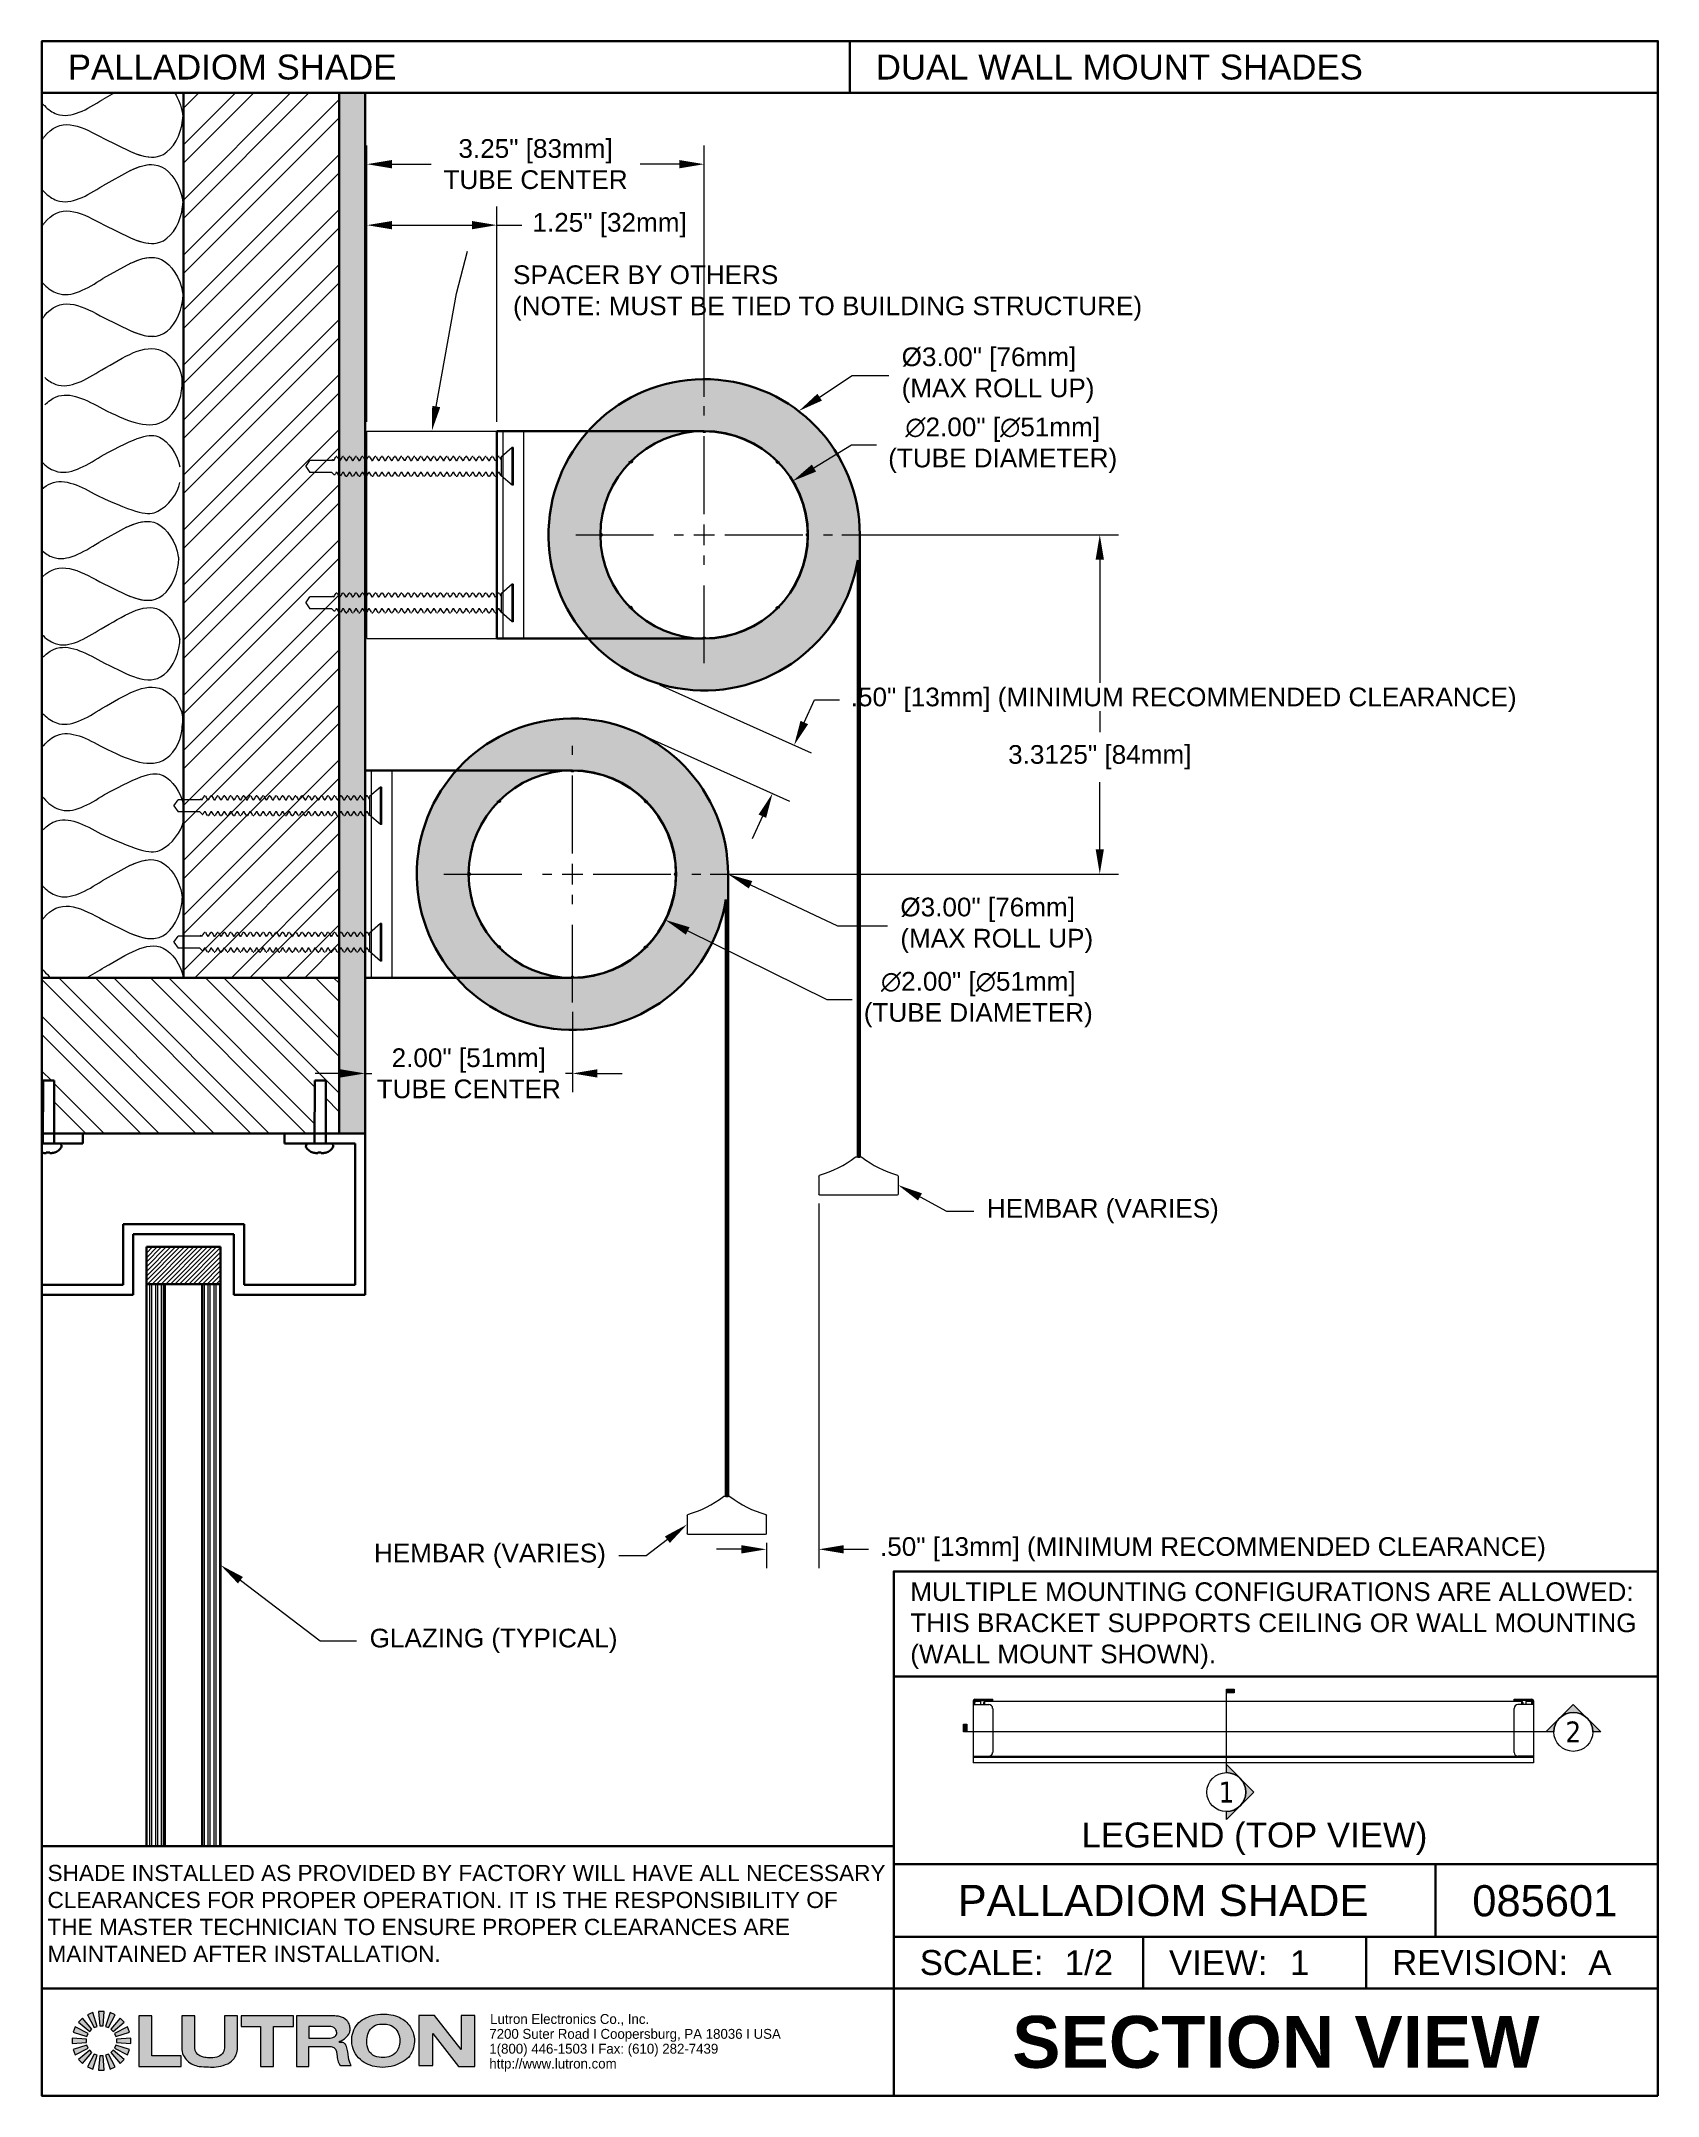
# Paper-space layout 'PALLADIOM_DUAL_WALL_MOUNT-SECTION-085601' of a CAD drawing. Header units: inches. Extents: x 0.12 to 7.91, y 0.12 to 10.03.
# The model-space entities are those that its viewports show. They can reach past a viewport. Long polylines and large blocks are cut down to what shows.
import ezdxf
from ezdxf import colors
from ezdxf.entities.mleader import LeaderData, LeaderLine
from ezdxf.enums import TextEntityAlignment as Align
from ezdxf.math import Vec2, Vec3

# ---------------------------------------------------------------- set-up
doc = ezdxf.new("R2010")
doc.units = ezdxf.units.IN
doc.header["$LTSCALE"] = 0.5
doc.header["$MEASUREMENT"] = 0
for name, pattern in [('CENTER2', [1.125, 0.75, -0.125, 0.125, -0.125]), ('HIDDEN', [0.2, 0.1, -0.1]), ('HIDDEN2', [0.1875, 0.125, -0.0625])]:
    doc.linetypes.add(name, pattern=pattern)
doc.layers.get('0').update_dxf_attribs({"true_color": 0xc2ced6})
for name, color, linetype, lineweight in [('BORDER', 7, 'Continuous', 30), ('FABRIC-ROLL', 7, 'Continuous', 30), ('HEMBAR-ENDCAP', 7, 'Continuous', 9), ('SHADE-BRACKET', 7, 'Continuous', 30), ('SHADE-BRACKET_SCREW', 7, 'Continuous', 5), ('STRUCTURE-SUB-STRUCTURE_THICK', 7, 'Continuous', 30), ('STRUCTURE-SUB-STRUCTURE_THIN', 7, 'Continuous', 9), ('SUB-BRACKET', 7, 'Continuous', 18), ('TEXT', 7, 'Continuous', 18), ('TUBE', 7, 'HIDDEN2', 18), ('TUBE-END_SCREWS', 7, 'Continuous', 9)]:
    doc.layers.add(name, color=color, linetype=linetype, lineweight=lineweight)
doc.layers.add('VIEWPORT', color=2, linetype='Continuous')
doc.layers.get('VIEWPORT').off()
doc.styles.get("Standard").update_dxf_attribs({"font": 'arial.ttf'})
doc.styles.add('Tahoma', font='tahoma.ttf')
doc.styles.add('TEXTSTYLE_4', font='cgomg.ttf')
doc.styles.add('TEXTSTYLE_5', font='cgomgbd.ttf')
doc.dimstyles.new('MM IN LINE', dxfattribs={"dimscale": 0, "dimtxt": 0.09, "dimasz": 0.12, "dimexe": 0.09, "dimexo": 0.045, "dimgap": 0.0625, "dimtad": 0, "dimtih": 1, "dimtoh": 1, "dimrnd": 0.0625, "dimzin": 4, "dimdsep": 46, "dimtxsty": 'Standard', "dimcen": 0.045, "dimclrd": 256, "dimclre": 256, "dimclrt": 256, "dimadec": 0, "dimazin": 1, "dimtfac": 1, "dimtofl": 0, "dimtmove": 0, "dimatfit": 3, "dimfxl": 1, "dimtfill": 1, "dimtolj": 1, "dimtzin": 0, "dimlwd": -1, "dimlwe": -1, "dimarcsym": 0})

psp = doc.layouts.new('PALLADIOM_DUAL_WALL_MOUNT-SECTION-085601')

# ---------------------------------------------------------------- texts
at = {"layer": 'TEXT', "insert": (4.31, 2.5994), "char_height": 0.09, "attachment_point": 1}
psp.add_mtext_dynamic_manual_height_columns('MULTIPLE MOUNTING CONFIGURATIONS ARE ALLOWED:\\PTHIS BRACKET SUPPORTS CEILING OR WALL MOUNTING\\P(WALL MOUNT SHOWN).', width=3.573064, gutter_width=1, heights=[0], dxfattribs=at)

msp = doc.modelspace()

# ---------------------------------------------------------------- blocks, each defined once
blk = doc.blocks.new('COMMERCIAL_TITLE_BK_ATTRIBUTE_PORTRAIT_PN')
for tag, p in [('POWER_TYPE', (0.2501, 9.9)), ('MOUNT', (4.1437, 9.9)), ('#/#', (5.0542, 0.7669)), ('VIEW', (6.1391, 0.7669)), ('REV', (7.5771, 0.7669))]:
    blk.add_attdef(tag, text='', height=0.12).set_placement(p, align=Align.MIDDLE_LEFT)
for tag, p in [('ROLL_TYPE', (4.8215, 1.0669)), ('PN', (7.2095, 1.0654))]:
    blk.add_attdef(tag, text='', height=0.15).set_placement(p, align=Align.MIDDLE_CENTER)
blk = doc.blocks.new('SECTION ARROW')
blk.add_hatch(color=256).paths.add_polyline_path([(4.656, 1.944), (4.656, 1.9272), (4.6185, 1.9272), (4.6185, 1.944)])
h = blk.add_hatch(color=256)
edge = h.paths.add_edge_path()
edge.add_line((4.6185, 1.5419), (4.6185, 1.5807))
edge.add_line((4.6185, 1.5807), (4.7511, 1.4481))
edge.add_line((4.7511, 1.4481), (4.6185, 1.3155))
edge.add_line((4.6185, 1.3155), (4.6185, 1.3544))
edge.add_arc((4.6185, 1.4481), 0.0938, 270, 450)
blk.add_line((4.6185, 1.5419), (4.6185, 1.944))
blk.add_lwpolyline([(4.656, 1.944), (4.656, 1.9272), (4.6185, 1.9272), (4.6185, 1.944)], close=True)
blk.add_lwpolyline([(4.6185, 1.5419), (4.6185, 1.5807), (4.7511, 1.4481), (4.6185, 1.3155), (4.6185, 1.3544, 1)], format="xyb", close=True)
blk.add_circle((4.6185, 1.4481), 0.0938)
at = {"style": 'Tahoma', "flags": 8}
blk.add_attdef('VIEWNUMBER', text='', height=0.0375, dxfattribs=at).set_placement((4.6185, 1.4481), align=Align.MIDDLE_CENTER)
blk = doc.blocks.new('SEC_AARROW 2')
h = blk.add_hatch(color=256)
edge = h.paths.add_edge_path()
edge.add_line((-0.0938, 0), (-0.1326, 0))
edge.add_line((-0.1326, 0), (0, 0.1326))
edge.add_line((0, 0.1326), (0.1326, 0))
edge.add_line((0.1326, 0), (0.0938, 0))
edge.add_arc((0, 0), 0.0938, 0, 180)
blk.add_hatch(color=256).paths.add_polyline_path([(-2.939, 0.0375), (-2.9222, 0.0375), (-2.9222, 0), (-2.939, 0)])
blk.add_line((-0.0938, 0), (-2.939, 0))
blk.add_lwpolyline([(-0.0938, 0), (-0.1326, 0), (0, 0.1326), (0.1326, 0), (0.0938, 0, 1)], format="xyb", close=True)
blk.add_lwpolyline([(-2.939, 0.0375), (-2.9222, 0.0375), (-2.9222, 0), (-2.939, 0)], close=True)
blk.add_circle((0, 0), 0.0938)
at = {"style": 'Tahoma', "flags": 8}
blk.add_attdef('VIEWNUMBER', text='', height=0.0375, dxfattribs=at).set_placement((0, 0), align=Align.MIDDLE_CENTER)
blk = doc.blocks.new('CONSUMER_BORDER_PORTRAIT')
at = {"layer": 'TEXT'}
h = blk.add_hatch(color=256, dxfattribs=at)
h.paths.add_polyline_path([(0.4043, 0.4622), (0.4198, 0.4622), (0.4256, 0.5319), (0.3985, 0.5319)])
h.paths.add_polyline_path([(0.4198, 0.3182), (0.4043, 0.3182), (0.3985, 0.2485), (0.4256, 0.2485)])
h.paths.add_polyline_path([(0.2703, 0.3767), (0.34, 0.3825), (0.34, 0.398), (0.2703, 0.4038)])
h.paths.add_polyline_path([(0.4841, 0.3825), (0.5537, 0.3767), (0.5537, 0.4038), (0.4841, 0.398)])
h.paths.add_polyline_path([(0.4324, 0.4597), (0.4467, 0.4538), (0.4788, 0.5159), (0.4537, 0.5263)])
h.paths.add_polyline_path([(0.3916, 0.3207), (0.3773, 0.3266), (0.3453, 0.2645), (0.3703, 0.2541)])
h.paths.add_polyline_path([(0.2759, 0.4319), (0.3425, 0.4106), (0.3484, 0.4249), (0.2863, 0.457)])
h.paths.add_polyline_path([(0.4756, 0.3555), (0.5377, 0.3235), (0.5481, 0.3485), (0.4815, 0.3698)])
h.paths.add_polyline_path([(0.4575, 0.4466), (0.4684, 0.4357), (0.5218, 0.4808), (0.5026, 0.5)])
h.paths.add_polyline_path([(0.3666, 0.3338), (0.3556, 0.3447), (0.3022, 0.2996), (0.3214, 0.2804)])
h.paths.add_polyline_path([(0.3022, 0.4808), (0.3556, 0.4357), (0.3666, 0.4466), (0.3214, 0.5)])
h.paths.add_polyline_path([(0.4575, 0.3338), (0.5026, 0.2804), (0.5218, 0.2996), (0.4684, 0.3447)])
h.paths.add_polyline_path([(0.4756, 0.4249), (0.4815, 0.4106), (0.5481, 0.4319), (0.5377, 0.457)])
h.paths.add_polyline_path([(0.3484, 0.3555), (0.3425, 0.3698), (0.2759, 0.3485), (0.2863, 0.3235)])
h.paths.add_polyline_path([(0.3453, 0.5159), (0.3773, 0.4538), (0.3916, 0.4597), (0.3703, 0.5263)])
h.paths.add_polyline_path([(0.4324, 0.3207), (0.4537, 0.2541), (0.4788, 0.2645), (0.4467, 0.3266)])
h = blk.add_hatch(color=256, dxfattribs=at)
edge = h.paths.add_edge_path()
edge.add_line((0.5923, 0.2674), (0.7959, 0.2674))
edge.add_line((0.7959, 0.2674), (0.7959, 0.3182))
edge.add_line((0.7959, 0.3182), (0.6544, 0.3182))
edge.add_line((0.6544, 0.3182), (0.6544, 0.51))
edge.add_line((0.6544, 0.51), (0.5923, 0.51))
edge.add_line((0.5923, 0.51), (0.5923, 0.2674))
edge = h.paths.add_edge_path()
edge.add_spline(control_points=[(0.7999, 0.3555), (0.7989, 0.3325), (0.819, 0.2888), (0.877, 0.2648), (0.9251, 0.2649), (0.9683, 0.2628), (1.0101, 0.2729), (1.0555, 0.2993), (1.0669, 0.3358), (1.0682, 0.3555)], knot_values=[0, 0, 0, 0, 0.188111, 0.359458, 0.484066, 0.584571, 0.714437, 0.834186, 1, 1, 1, 1], degree=3, periodic=0)
edge.add_line((1.0682, 0.3555), (1.0682, 0.51))
edge.add_line((1.0682, 0.51), (1.0045, 0.51))
edge.add_line((1.0045, 0.51), (1.0045, 0.3555))
edge.add_spline(control_points=[(1.0045, 0.3555), (1.0041, 0.3459), (0.9973, 0.3254), (0.9664, 0.3076), (0.9339, 0.3088), (0.9058, 0.3092), (0.8773, 0.3211), (0.8615, 0.3385), (0.8622, 0.3555)], knot_values=[0, 0, 0, 0, 0.15202, 0.320142, 0.51822, 0.660899, 0.757095, 1, 1, 1, 1], degree=3, periodic=0)
edge.add_line((0.8622, 0.3555), (0.8622, 0.51))
edge.add_line((0.8622, 0.51), (0.7999, 0.51))
edge.add_line((0.7999, 0.51), (0.7999, 0.3555))
h.paths.add_polyline_path([(1.0862, 0.4597), (1.178, 0.4597), (1.178, 0.2674), (1.2413, 0.2674), (1.2413, 0.4597), (1.337, 0.4597), (1.337, 0.51), (1.0862, 0.51)])
edge = h.paths.add_edge_path()
edge.add_line((1.3527, 0.2674), (1.4123, 0.2674))
edge.add_line((1.4123, 0.2674), (1.4123, 0.3624))
edge.add_line((1.4123, 0.3624), (1.5188, 0.3624))
edge.add_spline(control_points=[(1.5188, 0.3624), (1.5394, 0.3615), (1.5502, 0.3211), (1.548, 0.2842), (1.5659, 0.271)], knot_values=[0, 0, 0, 0, 0.461097, 1, 1, 1, 1], degree=3, periodic=0)
edge.add_line((1.5659, 0.271), (1.6155, 0.271))
edge.add_spline(control_points=[(1.6155, 0.271), (1.6078, 0.2832), (1.6014, 0.3149), (1.5988, 0.3504), (1.5845, 0.3822), (1.5717, 0.3826), (1.559, 0.3825)], knot_values=[0, 0, 0, 0, 0.309273, 0.686569, 0.804595, 1, 1, 1, 1], degree=3, periodic=0)
edge.add_line((1.559, 0.3825), (1.559, 0.3883))
edge.add_spline(control_points=[(1.559, 0.3883), (1.5712, 0.3908), (1.5888, 0.4033), (1.6078, 0.4248), (1.6111, 0.4468), (1.6087, 0.4682), (1.5942, 0.4946), (1.5671, 0.507), (1.5438, 0.5104), (1.5339, 0.51), (1.5293, 0.51)], knot_values=[0, 0, 0, 0, 0.183729, 0.323126, 0.41577, 0.510898, 0.645084, 0.849809, 0.930648, 1, 1, 1, 1], degree=3, periodic=0)
edge.add_line((1.5293, 0.51), (1.3527, 0.51))
edge.add_line((1.3527, 0.51), (1.3527, 0.2674))
edge = h.paths.add_edge_path()
edge.add_line((1.4123, 0.4039), (1.5009, 0.4039))
edge.add_spline(control_points=[(1.5009, 0.4039), (1.5083, 0.4039), (1.5274, 0.4026), (1.547, 0.4183), (1.546, 0.44), (1.5303, 0.4591), (1.5114, 0.4597), (1.5009, 0.4597)], knot_values=[0, 0, 0, 0, 0.230109, 0.419054, 0.563256, 0.732365, 1, 1, 1, 1], degree=3, periodic=0)
edge.add_line((1.5009, 0.4597), (1.4123, 0.4597))
edge.add_line((1.4123, 0.4597), (1.4123, 0.4039))
h.paths.add_polyline_path([(1.9419, 0.271), (2.0085, 0.271), (2.0085, 0.4256), (2.1332, 0.2674), (2.2114, 0.2674), (2.2114, 0.5118), (2.145, 0.5118), (2.145, 0.3485), (2.0163, 0.5118), (1.9419, 0.5118)])
edge = h.paths.add_edge_path()
edge.add_spline(control_points=[(1.7707, 0.5194), (1.7523, 0.5195), (1.7072, 0.513), (1.636, 0.4778), (1.6057, 0.3838), (1.6498, 0.2926), (1.7288, 0.2619), (1.7948, 0.2617), (1.8439, 0.2774), (1.8973, 0.3071), (1.9297, 0.3774), (1.9099, 0.4587), (1.8573, 0.503), (1.8098, 0.5165), (1.7827, 0.5194), (1.7707, 0.5194)], knot_values=[0, 0, 0, 0, 0.06306, 0.155327, 0.255366, 0.367513, 0.466924, 0.528817, 0.591533, 0.641692, 0.734618, 0.832299, 0.906956, 0.958757, 1, 1, 1, 1], degree=3, periodic=0)
edge = h.paths.add_edge_path()
edge.add_spline(control_points=[(1.7707, 0.4713), (1.7579, 0.4713), (1.731, 0.4693), (1.7008, 0.4419), (1.6912, 0.4041), (1.6898, 0.3655), (1.7074, 0.3236), (1.7487, 0.3096), (1.789, 0.3092), (1.8348, 0.3268), (1.857, 0.3847), (1.8424, 0.4429), (1.8029, 0.4698), (1.7804, 0.4713), (1.7707, 0.4713)], knot_values=[0, 0, 0, 0, 0.074304, 0.154386, 0.220079, 0.299568, 0.381617, 0.466113, 0.537445, 0.620684, 0.736064, 0.868297, 0.943341, 1, 1, 1, 1], degree=3, periodic=0)
at = {"layer": 'BORDER'}
for p, q in [((4.0188, 9.7751), (4.0188, 10.0251)), ((0.125, 9.7751), (7.9125, 9.7751)), ((4.2305, 2.1462), (7.9125, 2.1462)), ((4.2305, 1.3284), (0.125, 1.3284)), ((6.8407, 0.8919), (6.8407, 1.2419)), ((5.4313, 0.6419), (5.4313, 0.8919)), ((6.5071, 0.6419), (6.5071, 0.8919)), ((0.125, 0.6419), (7.9125, 0.6419))]:
    blk.add_line(p, q, dxfattribs=at)
blk.add_lwpolyline([(7.9125, 0.125), (0.125, 0.125), (0.125, 10.0251), (7.9125, 10.0251)], close=True, dxfattribs=at)
for points in [[(7.9126, 1.2419), (4.2305, 1.2419), (4.2305, 2.1462)], [(7.9125, 0.8919), (4.2305, 0.8919), (4.2305, 1.2419)], [(4.2305, 0.125), (4.2305, 0.6419), (4.2305, 0.8919)]]:
    blk.add_lwpolyline(points, dxfattribs=at)
at = {"layer": 'TEXT'}
for p, q in [((4.6131, 2.0277), (4.6131, 1.7302)), ((4.6131, 2.0103), (4.6216, 2.0103)), ((4.6187, 2.0277), (4.6187, 2.0103)), ((4.6216, 2.0197), (4.6187, 2.0197)), ((4.6216, 2.0362), (4.7069, 2.0362)), ((4.6216, 2.0305), (4.7069, 2.0305)), ((4.6216, 2.0221), (4.6216, 2.0197)), ((4.6216, 2.0103), (4.6881, 2.0103)), ((4.6482, 2.0245), (4.624, 2.0245)), ((4.649, 2.0116), (4.6477, 2.0103)), ((4.6506, 2.0155), (4.6506, 2.0221)), ((4.6647, 2.0103), (4.6647, 2.0198)), ((4.6694, 2.0192), (4.6694, 2.0247)), ((7.2569, 2.0247), (4.6694, 2.0247)), ((4.6694, 2.0114), (4.6694, 2.0192)), ((4.6694, 2.0103), (4.6694, 2.0114)), ((4.7069, 2.0305), (4.7069, 2.0362)), ((4.7069, 1.9915), (4.7069, 1.78)), ((7.2194, 2.0362), (7.3047, 2.0362)), ((7.2194, 2.0305), (7.2194, 2.0362)), ((7.3047, 2.0305), (7.2194, 2.0305)), ((7.2194, 1.78), (7.2194, 1.9915)), ((7.3047, 2.0103), (7.2381, 2.0103)), ((7.2569, 2.0192), (7.2569, 2.0247)), ((7.2569, 2.0114), (7.2569, 2.0192)), ((7.2569, 2.0114), (7.2569, 2.0103)), ((7.2616, 2.0198), (7.2616, 2.0103)), ((7.3046, 2.0245), (7.2756, 2.0245)), ((7.2756, 2.0245), (7.2756, 2.0155)), ((7.2785, 2.0103), (7.2773, 2.0116)), ((7.3046, 2.0103), (7.3046, 2.0245)), ((7.3131, 2.0103), (7.3047, 2.0103)), ((7.3075, 2.0103), (7.3075, 2.0277)), ((7.3131, 2.0277), (7.3131, 1.7302)), ((4.6131, 1.7613), (4.6216, 1.7613)), ((7.3131, 1.756), (4.6131, 1.756)), ((7.3131, 1.7302), (4.6131, 1.7302)), ((4.6187, 1.7613), (4.6187, 1.756)), ((4.6216, 1.7613), (4.6881, 1.7613)), ((4.6441, 1.757), (4.6441, 1.7573)), ((4.6441, 1.7569), (4.6441, 1.757)), ((4.6442, 1.757), (4.6441, 1.757)), ((4.6441, 1.7569), (4.6441, 1.7569)), ((4.6442, 1.7613), (4.6443, 1.7569)), ((4.6443, 1.7569), (4.6442, 1.756)), ((4.6461, 1.7569), (4.6462, 1.7613)), ((4.6462, 1.756), (4.6461, 1.7569)), ((4.6503, 1.7569), (4.6503, 1.7613)), ((4.6503, 1.756), (4.6503, 1.7569)), ((4.6694, 1.7602), (4.6694, 1.7613)), ((7.2569, 1.7602), (4.6694, 1.7602)), ((7.3047, 1.7613), (7.2381, 1.7613)), ((7.2569, 1.7613), (7.2569, 1.7602)), ((7.3131, 1.7613), (7.3047, 1.7613)), ((7.3075, 1.756), (7.3075, 1.7613)), ((0.3666, 0.4466), (0.3214, 0.5)), ((0.3703, 0.5263), (0.3453, 0.5159)), ((0.3453, 0.5159), (0.3773, 0.4538)), ((0.3916, 0.4597), (0.3703, 0.5263)), ((0.3985, 0.5319), (0.4043, 0.4622)), ((0.4256, 0.5319), (0.3985, 0.5319)), ((0.4198, 0.4622), (0.4256, 0.5319)), ((0.4537, 0.5263), (0.4324, 0.4597)), ((0.4467, 0.4538), (0.4788, 0.5159)), ((0.4788, 0.5159), (0.4537, 0.5263)), ((0.5026, 0.5), (0.4575, 0.4466)), ((0.5218, 0.4808), (0.5026, 0.5)), ((0.5923, 0.51), (0.5923, 0.2674)), ((0.6544, 0.51), (0.5923, 0.51)), ((0.6544, 0.3182), (0.6544, 0.51)), ((0.7999, 0.51), (0.7999, 0.3555)), ((0.8622, 0.51), (0.7999, 0.51)), ((0.8622, 0.3555), (0.8622, 0.51)), ((1.0045, 0.51), (1.0045, 0.3555)), ((1.0682, 0.51), (1.0045, 0.51)), ((1.0682, 0.3555), (1.0682, 0.51)), ((1.0862, 0.51), (1.0862, 0.4597)), ((1.337, 0.51), (1.0862, 0.51)), ((1.337, 0.4597), (1.337, 0.51)), ((1.3527, 0.51), (1.3527, 0.2674)), ((1.5293, 0.51), (1.3527, 0.51)), ((1.9419, 0.5118), (1.9419, 0.271)), ((2.0163, 0.5118), (1.9419, 0.5118)), ((2.145, 0.3485), (2.0163, 0.5118)), ((2.145, 0.5118), (2.145, 0.3485)), ((2.2114, 0.5118), (2.145, 0.5118)), ((2.2114, 0.2674), (2.2114, 0.5118)), ((0.3484, 0.4249), (0.2863, 0.457)), ((0.3022, 0.4808), (0.3556, 0.4357)), ((0.3425, 0.4106), (0.3484, 0.4249)), ((0.3556, 0.4357), (0.3666, 0.4466)), ((0.3773, 0.4538), (0.3916, 0.4597)), ((0.4043, 0.4622), (0.4198, 0.4622)), ((0.4324, 0.4597), (0.4467, 0.4538)), ((0.4575, 0.4466), (0.4684, 0.4357)), ((0.4684, 0.4357), (0.5218, 0.4808)), ((0.5377, 0.457), (0.4756, 0.4249)), ((0.4756, 0.4249), (0.4815, 0.4106)), ((0.4815, 0.4106), (0.5481, 0.4319)), ((0.5537, 0.4038), (0.4841, 0.398)), ((0.4841, 0.398), (0.4841, 0.3825)), ((0.5481, 0.4319), (0.5377, 0.457)), ((0.5537, 0.3767), (0.5537, 0.4038)), ((1.0862, 0.4597), (1.178, 0.4597)), ((1.178, 0.4597), (1.178, 0.2674)), ((1.2413, 0.2674), (1.2413, 0.4597)), ((1.2413, 0.4597), (1.337, 0.4597)), ((1.4123, 0.4597), (1.4123, 0.4039)), ((1.5009, 0.4597), (1.4123, 0.4597)), ((1.4123, 0.4039), (1.5009, 0.4039)), ((2.0085, 0.271), (2.0085, 0.4256)), ((2.0085, 0.4256), (2.1332, 0.2674)), ((0.2863, 0.3235), (0.3484, 0.3555)), ((0.3556, 0.3447), (0.3022, 0.2996)), ((0.3214, 0.2804), (0.3666, 0.3338)), ((0.3484, 0.3555), (0.3425, 0.3698)), ((0.3773, 0.3266), (0.3453, 0.2645)), ((0.3666, 0.3338), (0.3556, 0.3447)), ((0.3703, 0.2541), (0.3916, 0.3207)), ((0.3916, 0.3207), (0.3773, 0.3266)), ((0.4043, 0.3182), (0.3985, 0.2485)), ((0.4198, 0.3182), (0.4043, 0.3182)), ((0.4256, 0.2485), (0.4198, 0.3182)), ((0.4467, 0.3266), (0.4324, 0.3207)), ((0.4324, 0.3207), (0.4537, 0.2541)), ((0.4788, 0.2645), (0.4467, 0.3266)), ((0.4684, 0.3447), (0.4575, 0.3338)), ((0.4575, 0.3338), (0.5026, 0.2804)), ((0.5218, 0.2996), (0.4684, 0.3447)), ((0.4815, 0.3698), (0.4756, 0.3555)), ((0.4756, 0.3555), (0.5377, 0.3235)), ((0.5481, 0.3485), (0.4815, 0.3698)), ((0.4841, 0.3825), (0.5537, 0.3767)), ((0.5026, 0.2804), (0.5218, 0.2996)), ((0.5377, 0.3235), (0.5481, 0.3485)), ((0.7959, 0.3182), (0.6544, 0.3182)), ((0.7959, 0.2674), (0.7959, 0.3182)), ((1.4123, 0.2674), (1.4123, 0.3624)), ((1.4123, 0.3624), (1.5188, 0.3624)), ((1.559, 0.3825), (1.559, 0.3883)), ((0.3453, 0.2645), (0.3703, 0.2541)), ((0.3985, 0.2485), (0.4256, 0.2485)), ((0.4537, 0.2541), (0.4788, 0.2645)), ((0.5923, 0.2674), (0.7959, 0.2674)), ((1.178, 0.2674), (1.2413, 0.2674)), ((1.3527, 0.2674), (1.4123, 0.2674)), ((1.5659, 0.271), (1.6155, 0.271)), ((1.9419, 0.271), (2.0085, 0.271)), ((2.1332, 0.2674), (2.2114, 0.2674))]:
    blk.add_line(p, q, dxfattribs=at)
at = {"layer": 'TEXT', "linetype": 'Continuous'}
for p, q in [((0.3214, 0.5), (0.3022, 0.4808)), ((0.2703, 0.4038), (0.2703, 0.3767)), ((0.34, 0.398), (0.2703, 0.4038)), ((0.2863, 0.457), (0.2759, 0.4319)), ((0.2759, 0.4319), (0.3425, 0.4106)), ((0.34, 0.3825), (0.34, 0.398)), ((0.2703, 0.3767), (0.34, 0.3825)), ((0.3425, 0.3698), (0.2759, 0.3485)), ((0.2759, 0.3485), (0.2863, 0.3235)), ((0.3022, 0.2996), (0.3214, 0.2804))]:
    blk.add_line(p, q, dxfattribs=at)
at = {"layer": 'TEXT'}
for points in [[(4.6441, 1.7573), (4.6441, 1.7578), (4.6441, 1.7586), (4.6442, 1.7593), (4.6442, 1.76), (4.6442, 1.7605)], [(4.6441, 1.756), (4.6441, 1.7565), (4.6441, 1.7569)], [(4.6443, 1.7569), (4.6442, 1.7569), (4.6442, 1.757)]]:
    blk.add_lwpolyline(points, dxfattribs=at)
for centre, radius, start, end in [((4.6216, 2.0277), 0.00844, 90, 180), ((4.6216, 2.0277), 0.00281, 90, 180), ((4.624, 2.0221), 0.0024, 90, 180), ((4.6482, 2.0221), 0.0024, 0, 90), ((4.645, 2.0155), 0.00562, 315, 0), ((4.6692, 2.0198), 0.0045, 91, 180), ((4.6881, 1.9915), 0.0187, 0, 90), ((7.2381, 1.9915), 0.0187, 90, 180), ((7.2571, 2.0198), 0.0045, 0, 89), ((7.2812, 2.0155), 0.00562, 180, 225), ((7.3047, 2.0277), 0.00844, 0, 90), ((7.3047, 2.0277), 0.00281, 0, 90), ((4.6881, 1.78), 0.0187, 270, 0), ((7.2381, 1.78), 0.0187, 180, 270)]:
    blk.add_arc(centre, radius, start, end, dxfattribs=at)
for points, knots in [([(1.559, 0.3883), (1.5712, 0.3908), (1.5888, 0.4033), (1.6078, 0.4248), (1.6111, 0.4468), (1.6087, 0.4682), (1.5942, 0.4946), (1.5671, 0.507), (1.5438, 0.5104), (1.5339, 0.51), (1.5293, 0.51)], [0, 0, 0, 0, 0.183729, 0.323126, 0.41577, 0.510898, 0.645084, 0.849809, 0.930648, 1, 1, 1, 1]), ([(1.7707, 0.5194), (1.7523, 0.5195), (1.7072, 0.513), (1.636, 0.4778), (1.6057, 0.3838), (1.6498, 0.2926), (1.7288, 0.2619), (1.7948, 0.2617), (1.8439, 0.2774), (1.8973, 0.3071), (1.9297, 0.3774), (1.9099, 0.4587), (1.8573, 0.503), (1.8098, 0.5165), (1.7827, 0.5194), (1.7707, 0.5194)], [0, 0, 0, 0, 0.06306, 0.155327, 0.255366, 0.367513, 0.466924, 0.528817, 0.591533, 0.641692, 0.734618, 0.832299, 0.906956, 0.958757, 1, 1, 1, 1]), ([(1.5009, 0.4039), (1.5083, 0.4039), (1.5274, 0.4026), (1.547, 0.4183), (1.546, 0.44), (1.5303, 0.4591), (1.5114, 0.4597), (1.5009, 0.4597)], [0, 0, 0, 0, 0.230109, 0.419054, 0.563256, 0.732365, 1, 1, 1, 1]), ([(1.7707, 0.4713), (1.7579, 0.4713), (1.731, 0.4693), (1.7008, 0.4419), (1.6912, 0.4041), (1.6898, 0.3655), (1.7074, 0.3236), (1.7487, 0.3096), (1.789, 0.3092), (1.8348, 0.3268), (1.857, 0.3847), (1.8424, 0.4429), (1.8029, 0.4698), (1.7804, 0.4713), (1.7707, 0.4713)], [0, 0, 0, 0, 0.074304, 0.154386, 0.220079, 0.299568, 0.381617, 0.466113, 0.537445, 0.620684, 0.736064, 0.868297, 0.943341, 1, 1, 1, 1]), ([(0.7999, 0.3555), (0.7989, 0.3325), (0.819, 0.2888), (0.877, 0.2648), (0.9251, 0.2649), (0.9683, 0.2628), (1.0101, 0.2729), (1.0555, 0.2993), (1.0669, 0.3358), (1.0682, 0.3555)], [0, 0, 0, 0, 0.188111, 0.359458, 0.484066, 0.584571, 0.714437, 0.834186, 1, 1, 1, 1]), ([(1.0045, 0.3555), (1.0041, 0.3459), (0.9973, 0.3254), (0.9664, 0.3076), (0.9339, 0.3088), (0.9058, 0.3092), (0.8773, 0.3211), (0.8615, 0.3385), (0.8622, 0.3555)], [0, 0, 0, 0, 0.15202, 0.320142, 0.51822, 0.660899, 0.757095, 1, 1, 1, 1]), ([(1.5188, 0.3624), (1.5394, 0.3615), (1.5502, 0.3211), (1.548, 0.2842), (1.5659, 0.271)], [0, 0, 0, 0, 0.461097, 1, 1, 1, 1]), ([(1.6155, 0.271), (1.6078, 0.2832), (1.6014, 0.3149), (1.5988, 0.3504), (1.5845, 0.3822), (1.5717, 0.3826), (1.559, 0.3825)], [0, 0, 0, 0, 0.309273, 0.686569, 0.804595, 1, 1, 1, 1])]:
    blk.add_open_spline(points, degree=3, knots=knots, dxfattribs=at)
ref = blk.add_blockref('SECTION ARROW', (1.2145, 0.1405), dxfattribs=at)
ref.add_attrib('VIEWNUMBER', '1', dxfattribs={"layer": '0', "height": 0.1, "style": 'Tahoma'}).set_placement((5.833, 1.5886), align=Align.MIDDLE_CENTER)
ref = blk.add_blockref('SEC_AARROW 2', (7.5049, 1.8789), dxfattribs=at)
ref.add_attrib('VIEWNUMBER', '2', dxfattribs={"layer": '0', "height": 0.1, "style": 'Tahoma'}).set_placement((7.5049, 1.8789), align=Align.MIDDLE_CENTER)
at = {"layer": 'TEXT', "lineweight": 15}
for s, style, p in [('Lutron Electronics Co., Inc.', 'TEXTSTYLE_5', (2.2854, 0.4716)), ('7200 Suter Road I Coopersburg, PA 18036 I USA', 'TEXTSTYLE_4', (2.2813, 0.4)), ('http://www.lutron.com', 'TEXTSTYLE_4', (2.2813, 0.2569)), ('1(800) 446-1503 I Fax: (610) 282-7439', 'TEXTSTYLE_4', (2.2813, 0.3285))]:
    blk.add_text(s, height=0.047717, dxfattribs=dict(at, style=style)).set_placement(p)
at = {"layer": 'TEXT'}
for s, width, gutter_width, heights, insert, char_height, attachment_point in [('LEGEND (TOP VIEW)', 1.712861, 1, [0], (5.1346, 1.4422), 0.12, 1), ('SHADE INSTALLED AS PROVIDED BY FACTORY WILL HAVE ALL NECESSARY CLEARANCES FOR PROPER OPERATION. IT IS THE RESPONSIBILITY OF THE MASTER TECHNICIAN TO ENSURE PROPER CLEARANCES ARE MAINTAINED AFTER INSTALLATION.', 4.040737, 0.681, [0.6436], (0.1522, 1.2382), 0.078, 1), ('SCALE:', 1.2008, 1, [0], (4.3555, 0.7669), 0.12, 4), ('VIEW:', 1.2008, 1, [0], (5.5563, 0.7669), 0.12, 4), ('REVISION:', 1.200751, 1, [0], (6.6321, 0.7669), 0.12, 4), ('{\\fArial|b1|i0|c0|p34;SECTION VIEW}', 3.1875, 1, [0], (6.0715, 0.3835), 0.25, 5)]:
    blk.add_mtext_dynamic_manual_height_columns(s, width=width, gutter_width=gutter_width, heights=heights, dxfattribs=dict(at, insert=insert, char_height=char_height, attachment_point=attachment_point))
blk = doc.blocks.new('WALL')
at = {"layer": 'STRUCTURE-SUB-STRUCTURE_THICK'}
h = blk.add_hatch(dxfattribs=at)
h.set_pattern_fill('AR-SAND', scale=0.0625, angle=90)
h.set_pattern_definition([(127.5, (-0.4687, -28.41562), (-0.12042649, -0.00393708), [0, -0.095, 0, -0.10625, 0, -0.1015625]), (97.5, (-0.4687, -28.41562), (-0.1763841, 0.11061104), [0, -0.05125, 0, -0.085625, 0, -0.0328125]), (57.5, (-0.4687, -28.49249), (-0.0003537, 0.19463387), [0, -0.03125, 0, -0.1125, 0, -0.146875]), (47.5, (-0.4687, -28.49249), (-0.0548547, 0.1878829), [0, -0.015625, 0, -0.07375, 0, -0.084375])])
h.paths.add_polyline_path([(1.6828, 9.7751), (1.5578, 9.7751), (1.5578, 4.7624), (1.6828, 4.7624), (1.6828, 5.5145)])
at = {"layer": 'STRUCTURE-SUB-STRUCTURE_THIN', "linetype": 'Continuous'}
h = blk.add_hatch(dxfattribs=at)
h.set_pattern_fill('ANSI32', color=256, scale=0.5)
h.set_pattern_definition([(45, (-0.05846, -0.88764), (-0.1325825, 0.1325825), []), (45, (0.02993, -0.88764), (-0.1325825, 0.1325825), [])])
h.paths.add_polyline_path([(1.5578, 9.7751), (0.8078, 9.7751), (0.8078, 5.5124), (1.5578, 5.5124)])
h = blk.add_hatch(dxfattribs=at)
h.set_pattern_fill('ANSI32', color=256, scale=0.5, angle=90)
h.set_pattern_definition([(135, (0.07285, -0.8077), (-0.1325825, -0.1325825), []), (135, (0.07285, -0.71932), (-0.1325825, -0.1325825), [])])
h.paths.add_polyline_path([(0.7807, 5.5117), (0.125, 5.5117), (0.125, 4.7621), (0.1305, 4.7621), (0.1312, 5.0166), (0.1839, 5.0166), (0.1839, 4.7621), (1.2939, 4.7621), (1.2939, 4.7624), (1.4395, 4.7624), (1.4402, 5.0166), (1.4929, 5.0166), (1.4929, 4.7624), (1.5578, 4.7624), (1.5578, 5.5124)])
h = blk.add_hatch(dxfattribs=at)
h.set_pattern_fill('ANSI31', color=256, scale=0.125)
h.set_pattern_definition([(45, (-0.94228, 0.051567), (-0.011048543, 0.011048543), [])])
h.paths.add_polyline_path([(0.6286, 4.2151), (0.6286, 4.0361), (0.9865, 4.0361), (0.9865, 4.2151)])
at = {"layer": 'STRUCTURE-SUB-STRUCTURE_THICK'}
for p, q in [((0.8078, 5.5116), (0.8078, 9.7751)), ((1.5578, 9.7751), (0.8078, 9.7751)), ((1.5578, 9.7751), (1.5578, 4.7621)), ((1.6828, 9.7751), (1.5578, 9.7751)), ((1.6828, 5.5145), (1.6828, 9.7751)), ((0.7807, 5.5117), (0.125, 5.5117)), ((0.125, 5.5117), (0.125, 4.7621)), ((1.5578, 5.5124), (0.7807, 5.5117)), ((1.5578, 5.5124), (0.8078, 5.5124)), ((1.6828, 4.7366), (1.6828, 5.5145)), ((0.1304, 4.7138), (0.1312, 5.0166)), ((0.1314, 5.0166), (0.1841, 5.0166)), ((0.1839, 5.0166), (0.1839, 4.7138)), ((1.4394, 4.7138), (1.4402, 5.0166)), ((1.4404, 5.0166), (1.4931, 5.0166)), ((1.4929, 5.0166), (1.4929, 4.7138)), ((0.125, 4.7621), (1.683, 4.7621)), ((0.3217, 4.7138), (0.3217, 4.7624)), ((1.6828, 4.7624), (1.2939, 4.7624)), ((1.2939, 4.7624), (1.2939, 4.7138)), ((1.6828, 3.9846), (1.6828, 4.7625)), ((1.6828, 3.9846), (1.6828, 4.7624)), ((1.683, 4.7621), (1.6828, 4.7366)), ((1.683, 4.7621), (1.6828, 4.1444)), ((0.1213, 4.67), (0.1215, 4.6703)), ((0.1238, 4.7138), (0.3217, 4.7138)), ((0.1395, 4.6677), (0.1457, 4.6677)), ((0.1457, 4.6677), (0.1457, 4.6703)), ((0.1627, 4.6703), (0.1627, 4.6677)), ((0.1627, 4.6677), (0.1689, 4.6677)), ((0.1868, 4.6704), (0.187, 4.6701)), ((1.2939, 4.7138), (1.6342, 4.7138)), ((1.4484, 4.6677), (1.4547, 4.6677)), ((1.4547, 4.6677), (1.4547, 4.6703)), ((1.4717, 4.6703), (1.4717, 4.6677)), ((1.4717, 4.6677), (1.4779, 4.6677)), ((1.6342, 4.7138), (1.6342, 4.0332)), ((1.0995, 4.3249), (0.5161, 4.3249)), ((0.5161, 4.3249), (0.5161, 4.0332)), ((0.5647, 3.9846), (0.5647, 4.2763)), ((0.5647, 4.2763), (1.0509, 4.2763)), ((1.0509, 4.2763), (1.0509, 3.9846)), ((1.0995, 4.0332), (1.0995, 4.3249)), ((0.6286, 4.2151), (0.9865, 4.2151)), ((0.6286, 4.0361), (0.6286, 4.2151)), ((0.9865, 4.2151), (0.9865, 4.0361)), ((0.5161, 4.0332), (0.1238, 4.0332)), ((0.1238, 3.9846), (0.5647, 3.9846)), ((0.6286, 4.0361), (0.6286, 1.3284)), ((0.6286, 4.0361), (0.7181, 4.0361)), ((0.6286, 1.3284), (0.6286, 4.0361)), ((0.9865, 4.0361), (0.6286, 4.0361)), ((0.7181, 4.0361), (0.7181, 1.3284)), ((0.7181, 4.0361), (0.7181, 1.3284)), ((0.8971, 4.0361), (0.8971, 1.3284)), ((0.9865, 4.0361), (0.8971, 4.0361)), ((0.8971, 4.0361), (0.8971, 1.3284)), ((0.9865, 4.0361), (0.9865, 1.3284)), ((0.9865, 1.3284), (0.9865, 4.0361)), ((1.0509, 3.9846), (1.6828, 3.9846)), ((1.6342, 4.0332), (1.0995, 4.0332))]:
    blk.add_line(p, q, dxfattribs=at)
at = {"layer": 'STRUCTURE-SUB-STRUCTURE_THICK', "linetype": 'Continuous'}
for p, q in [((1.4303, 4.67), (1.4305, 4.6703)), ((1.4958, 4.6704), (1.496, 4.6701))]:
    blk.add_line(p, q, dxfattribs=at)
at = {"layer": 'STRUCTURE-SUB-STRUCTURE_THICK'}
for centre, radius, start, end in [((0.1711, 4.7222), 0.0545, 286.9951, 329.23284), ((0.2061, 4.7014), 0.0138, 329.23284, 63.54907), ((1.4112, 4.7013), 0.0138, 116.57481, 210.89104), ((1.4461, 4.7222), 0.0545, 210.89104, 253.12878), ((1.4801, 4.7222), 0.0545, 286.9951, 329.23284), ((1.5151, 4.7014), 0.0138, 329.23284, 63.54907)]:
    blk.add_arc(centre, radius, start, end, dxfattribs=at)
for points, start_tangent, end_tangent in [([(0.1215, 4.6703), (0.124, 4.6696)], (0.954942, -0.296792), (0.967489, -0.252912)), ([(0.124, 4.6696), (0.1248, 4.6694)], (0.967489, -0.252912), (0.971254, -0.238044)), ([(0.1248, 4.6694), (0.1265, 4.669)], (0.971254, -0.238044), (0.977927, -0.208945)), ([(0.1265, 4.669), (0.1276, 4.6688)], (0.977927, -0.208945), (0.981929, -0.18925)), ([(0.1276, 4.6688), (0.129, 4.6685)], (0.981929, -0.18925), (0.986304, -0.16494)), ([(0.129, 4.6685), (0.1304, 4.6683)], (0.986304, -0.16494), (0.989963, -0.14133)), ([(0.1304, 4.6683), (0.1316, 4.6681)], (0.989963, -0.14133), (0.992639, -0.12111)), ([(0.1316, 4.6681), (0.1332, 4.668)], (0.992639, -0.12111), (0.995556, -0.094166)), ([(0.1332, 4.668), (0.1342, 4.6679)], (0.995556, -0.094166), (0.996944, -0.078114)), ([(0.1395, 4.6677), (0.1342, 4.6679)], (-0.999999, -0.001081), (-0.999318, 0.036927)), ([(0.1457, 4.6703), (0.1478, 4.6702), (0.1499, 4.6701), (0.152, 4.6701), (0.1542, 4.6701), (0.1563, 4.6701), (0.1584, 4.6701), (0.1605, 4.6702), (0.1627, 4.6703)], (0.998061, -0.06224), (0.997924, 0.064397)), ([(0.1689, 4.6677), (0.1715, 4.6678)], (0.999999, 0.001081), (0.999236, 0.039091)), ([(0.1715, 4.6678), (0.1722, 4.6678)], (0.999236, 0.039091), (0.998795, 0.049076)), ([(0.1722, 4.6678), (0.1741, 4.6679)], (0.998795, 0.049076), (0.996773, 0.080275)), ([(0.1741, 4.6679), (0.1751, 4.668)], (0.996773, 0.080275), (0.995344, 0.096386)), ([(0.1751, 4.668), (0.1767, 4.6682)], (0.995344, 0.096386), (0.992374, 0.12326)), ([(0.1767, 4.6682), (0.1779, 4.6684)], (0.992374, 0.12326), (0.989643, 0.143547)), ([(0.1779, 4.6684), (0.1793, 4.6686)], (0.989643, 0.143547), (0.985945, 0.167068)), ([(0.1793, 4.6686), (0.1807, 4.6688)], (0.985945, 0.167068), (0.9815, 0.191461)), ([(0.1807, 4.6688), (0.1818, 4.6691)], (0.9815, 0.191461), (0.977476, 0.211047)), ([(0.1818, 4.6691), (0.1835, 4.6694)], (0.977476, 0.211047), (0.97071, 0.240254)), ([(0.1835, 4.6694), (0.1843, 4.6697)], (0.97071, 0.240254), (0.966943, 0.254991)), ([(0.1843, 4.6697), (0.1868, 4.6704)], (0.966943, 0.254991), (0.954298, 0.298856)), ([(1.4305, 4.6703), (1.433, 4.6696)], (0.954942, -0.296792), (0.967489, -0.252912)), ([(1.433, 4.6696), (1.4338, 4.6694)], (0.967489, -0.252912), (0.971254, -0.238044)), ([(1.4338, 4.6694), (1.4355, 4.669)], (0.971254, -0.238044), (0.977927, -0.208945)), ([(1.4355, 4.669), (1.4366, 4.6688)], (0.977927, -0.208945), (0.981929, -0.18925)), ([(1.4366, 4.6688), (1.438, 4.6685)], (0.981929, -0.18925), (0.986304, -0.16494)), ([(1.438, 4.6685), (1.4394, 4.6683)], (0.986304, -0.16494), (0.989963, -0.14133)), ([(1.4394, 4.6683), (1.4406, 4.6681)], (0.989963, -0.14133), (0.992639, -0.12111)), ([(1.4406, 4.6681), (1.4422, 4.668)], (0.992639, -0.12111), (0.995556, -0.094166)), ([(1.4422, 4.668), (1.4432, 4.6679)], (0.995556, -0.094166), (0.996944, -0.078114)), ([(1.4484, 4.6677), (1.4432, 4.6679)], (-0.999999, -0.001081), (-0.999318, 0.036927)), ([(1.4547, 4.6703), (1.4568, 4.6702), (1.4589, 4.6701), (1.461, 4.6701), (1.4632, 4.6701), (1.4653, 4.6701), (1.4674, 4.6701), (1.4695, 4.6702), (1.4717, 4.6703)], (0.998061, -0.06224), (0.997924, 0.064397)), ([(1.4779, 4.6677), (1.4805, 4.6678)], (0.999999, 0.001081), (0.999236, 0.039091)), ([(1.4805, 4.6678), (1.4812, 4.6678)], (0.999236, 0.039091), (0.998795, 0.049076)), ([(1.4812, 4.6678), (1.4831, 4.6679)], (0.998795, 0.049076), (0.996773, 0.080275)), ([(1.4831, 4.6679), (1.4841, 4.668)], (0.996773, 0.080275), (0.995344, 0.096386)), ([(1.4841, 4.668), (1.4857, 4.6682)], (0.995344, 0.096386), (0.992374, 0.12326)), ([(1.4857, 4.6682), (1.4869, 4.6684)], (0.992374, 0.12326), (0.989643, 0.143547)), ([(1.4869, 4.6684), (1.4883, 4.6686)], (0.989643, 0.143547), (0.985945, 0.167068)), ([(1.4883, 4.6686), (1.4897, 4.6688)], (0.985945, 0.167068), (0.9815, 0.191461)), ([(1.4897, 4.6688), (1.4908, 4.6691)], (0.9815, 0.191461), (0.977476, 0.211047)), ([(1.4908, 4.6691), (1.4925, 4.6694)], (0.977476, 0.211047), (0.97071, 0.240254)), ([(1.4925, 4.6694), (1.4933, 4.6697)], (0.97071, 0.240254), (0.966943, 0.254991)), ([(1.4933, 4.6697), (1.4958, 4.6704)], (0.966943, 0.254991), (0.954298, 0.298856))]:
    blk.add_spline(points, degree=3, dxfattribs=dict(at, start_tangent=start_tangent, end_tangent=end_tangent))
at = {"layer": 'STRUCTURE-SUB-STRUCTURE_THIN'}
for p, q in [((0.4745, 9.7751), (0.419, 9.7444)), ((0.1645, 9.5928), (0.1795, 9.6035)), ((0.1795, 9.6035), (0.1951, 9.6119)), ((0.1951, 9.6119), (0.2112, 9.6178)), ((0.2112, 9.6178), (0.2275, 9.6213)), ((0.2275, 9.6213), (0.2442, 9.6225)), ((0.2442, 9.6225), (0.2612, 9.6216)), ((0.2612, 9.6216), (0.2784, 9.619)), ((0.2784, 9.619), (0.2959, 9.6146)), ((0.2959, 9.6146), (0.3137, 9.6089)), ((0.3137, 9.6089), (0.3317, 9.6019)), ((0.1372, 9.5654), (0.1503, 9.5801)), ((0.1503, 9.5801), (0.1645, 9.5928)), ((0.3317, 9.6019), (0.3498, 9.5939)), ((0.3498, 9.5939), (0.3682, 9.585)), ((0.3682, 9.585), (0.3867, 9.5755)), ((0.3867, 9.5755), (0.4054, 9.5655)), ((0.4054, 9.5655), (0.4242, 9.5553)), ((0.4242, 9.5553), (0.5524, 9.4928)), ((0.5524, 9.4021), (0.419, 9.3284)), ((0.1372, 9.1494), (0.1503, 9.1641)), ((0.1503, 9.1641), (0.1645, 9.1768)), ((0.1645, 9.1768), (0.1795, 9.1875)), ((0.1795, 9.1875), (0.1951, 9.1959)), ((0.1951, 9.1959), (0.2112, 9.2018)), ((0.2112, 9.2018), (0.2275, 9.2053)), ((0.2275, 9.2053), (0.2442, 9.2065)), ((0.2442, 9.2065), (0.2612, 9.2056)), ((0.2612, 9.2056), (0.2784, 9.203)), ((0.2784, 9.203), (0.2959, 9.1986)), ((0.2959, 9.1986), (0.3137, 9.1929)), ((0.3137, 9.1929), (0.3317, 9.1859)), ((0.3317, 9.1859), (0.3498, 9.1779)), ((0.3498, 9.1779), (0.3682, 9.169)), ((0.3682, 9.169), (0.3867, 9.1595)), ((0.3867, 9.1595), (0.4054, 9.1495)), ((0.4054, 9.1495), (0.4242, 9.1393)), ((0.4242, 9.1393), (0.5524, 9.0768)), ((0.5531, 8.9547), (0.4196, 8.881)), ((0.1378, 8.702), (0.151, 8.7167)), ((0.151, 8.7167), (0.1652, 8.7294)), ((0.1652, 8.7294), (0.1802, 8.7401)), ((0.1802, 8.7401), (0.1958, 8.7485)), ((0.1958, 8.7485), (0.2118, 8.7544)), ((0.2118, 8.7544), (0.2281, 8.7579)), ((0.2281, 8.7579), (0.2448, 8.7591)), ((0.2448, 8.7591), (0.2618, 8.7582)), ((0.2618, 8.7582), (0.279, 8.7555)), ((0.279, 8.7555), (0.2966, 8.7512)), ((0.2966, 8.7512), (0.3143, 8.7455)), ((0.3143, 8.7455), (0.3323, 8.7385)), ((0.3323, 8.7385), (0.3505, 8.7304)), ((0.3505, 8.7304), (0.3688, 8.7216)), ((0.3688, 8.7216), (0.3873, 8.7121)), ((0.3873, 8.7121), (0.406, 8.7021)), ((0.406, 8.7021), (0.4248, 8.6919)), ((0.4248, 8.6919), (0.5531, 8.6294)), ((0.5323, 7.6829), (0.3988, 7.6092)), ((0.125, 7.4391), (0.1302, 7.4448)), ((0.1302, 7.4448), (0.1444, 7.4576)), ((0.1444, 7.4576), (0.1594, 7.4683)), ((0.1594, 7.4683), (0.175, 7.4767)), ((0.175, 7.4767), (0.191, 7.4826)), ((0.191, 7.4826), (0.2074, 7.486)), ((0.2074, 7.486), (0.224, 7.4872)), ((0.224, 7.4872), (0.241, 7.4864)), ((0.241, 7.4864), (0.2583, 7.4837)), ((0.2583, 7.4837), (0.2758, 7.4794)), ((0.2758, 7.4794), (0.2935, 7.4737)), ((0.2935, 7.4737), (0.3115, 7.4667)), ((0.3115, 7.4667), (0.3297, 7.4586)), ((0.3297, 7.4586), (0.348, 7.4497)), ((0.348, 7.4497), (0.3666, 7.4402)), ((0.3666, 7.4402), (0.3852, 7.4303)), ((0.3852, 7.4303), (0.404, 7.4201)), ((0.404, 7.4201), (0.5323, 7.3576)), ((0.5497, 6.053), (0.4162, 5.9792)), ((0.1768, 5.8384), (0.1924, 5.8468)), ((0.1924, 5.8468), (0.2084, 5.8526)), ((0.2084, 5.8526), (0.2247, 5.8561)), ((0.2247, 5.8561), (0.2414, 5.8573)), ((0.2414, 5.8573), (0.2584, 5.8565)), ((0.2584, 5.8565), (0.2756, 5.8538)), ((0.2756, 5.8538), (0.2932, 5.8495)), ((0.2932, 5.8495), (0.3109, 5.8437)), ((0.3109, 5.8437), (0.3289, 5.8367)), ((0.1344, 5.8003), (0.1476, 5.8149)), ((0.1476, 5.8149), (0.1618, 5.8277)), ((0.1618, 5.8277), (0.1768, 5.8384)), ((0.3289, 5.8367), (0.3471, 5.8287)), ((0.3471, 5.8287), (0.3654, 5.8198)), ((0.3654, 5.8198), (0.3839, 5.8103)), ((0.3839, 5.8103), (0.4026, 5.8003)), ((0.4026, 5.8003), (0.4214, 5.7901)), ((0.4214, 5.7901), (0.5497, 5.7276))]:
    blk.add_line(p, q, dxfattribs=at)
at = {"layer": 'STRUCTURE-SUB-STRUCTURE_THIN', "linetype": 'Continuous'}
for p, q in [((0.6457, 1.3284), (0.6457, 4.0361)), ((0.655, 1.3284), (0.655, 4.0361)), ((0.6738, 1.3284), (0.6738, 4.0361)), ((0.6832, 1.3284), (0.6832, 4.0361)), ((0.7019, 1.3284), (0.7019, 4.0361)), ((0.7113, 1.3284), (0.7113, 4.0361)), ((0.8988, 1.3284), (0.8988, 4.0361)), ((0.9082, 1.3284), (0.9082, 4.0361)), ((0.9269, 1.3284), (0.9269, 4.0361)), ((0.9363, 1.3284), (0.9363, 4.0361)), ((0.955, 1.3284), (0.955, 4.0361)), ((0.9644, 1.3284), (0.9644, 4.0361)), ((0.9832, 1.3284), (0.9832, 4.0361))]:
    blk.add_line(p, q, dxfattribs=at)
at = {"layer": 'STRUCTURE-SUB-STRUCTURE_THIN'}
for centre, radius, start, end in [((0.2652, 9.854), 0.1897, 223.58423, 227.55369), ((0.2999, 9.4383), 0.2065, 141.99437, 146.4482), ((0.2652, 9.438), 0.1897, 223.58423, 227.55369), ((0.2999, 9.0223), 0.2065, 141.99437, 146.4482), ((0.2658, 8.9906), 0.1897, 223.58423, 227.55369), ((0.3005, 8.5749), 0.2065, 141.99437, 146.4482), ((0.2424, 6.9203), 0.1768, 127.65805, 131.60672), ((0.2424, 6.9203), 0.1768, 228.39328, 232.34195), ((0.2765, 6.5046), 0.1907, 138.17723, 142.60025), ((0.2765, 6.5046), 0.1907, 217.39975, 221.82277), ((0.2624, 6.0888), 0.1897, 132.44631, 136.41577), ((0.2624, 6.0888), 0.1897, 223.58423, 227.55369), ((0.2971, 5.6731), 0.2065, 141.99437, 146.4482), ((0.2971, 5.6731), 0.2065, 213.5518, 218.00563)]:
    blk.add_arc(centre, radius, start, end, dxfattribs=at)
for points, knots in [([(0.1372, 9.7141), (0.1553, 9.6953), (0.2435, 9.6355), (0.3415, 9.6965), (0.419, 9.7444)], [3.827594, 3.827594, 3.827594, 3.827594, 4.089275, 4.934246, 4.934246, 4.934246, 4.934246]), ([(0.7649, 9.7751), (0.7831, 9.7469), (0.7986, 9.7074), (0.8041, 9.6658), (0.8046, 9.6604)], [3.1157981, 3.1157981, 3.1157981, 3.1157981, 3.4479553, 3.4977612, 3.4977612, 3.4977612, 3.4977612]), ([(0.5524, 9.4928), (0.6118, 9.4672), (0.7219, 9.4415), (0.7985, 9.5775), (0.8044, 9.6549), (0.8046, 9.6604)], [2.165794, 2.165794, 2.165794, 2.165794, 2.791081, 3.447955, 3.497761, 3.497761, 3.497761, 3.497761]), ([(0.5524, 9.4021), (0.6069, 9.4281), (0.7121, 9.4552), (0.7939, 9.3267), (0.8041, 9.2498), (0.8046, 9.2444)], [2.197645, 2.197645, 2.197645, 2.197645, 2.791081, 3.447955, 3.497761, 3.497761, 3.497761, 3.497761]), ([(0.1372, 9.298), (0.1553, 9.2793), (0.2435, 9.2195), (0.3415, 9.2805), (0.419, 9.3284)], [3.827594, 3.827594, 3.827594, 3.827594, 4.089275, 4.934246, 4.934246, 4.934246, 4.934246]), ([(0.5524, 9.0768), (0.6118, 9.0512), (0.7219, 9.0255), (0.7985, 9.1615), (0.8044, 9.2389), (0.8046, 9.2444)], [2.165794, 2.165794, 2.165794, 2.165794, 2.791081, 3.447955, 3.497761, 3.497761, 3.497761, 3.497761]), ([(0.5531, 8.9547), (0.6075, 8.9807), (0.7127, 9.0078), (0.7945, 8.8793), (0.8047, 8.8024), (0.8052, 8.797)], [2.197645, 2.197645, 2.197645, 2.197645, 2.791081, 3.447955, 3.497761, 3.497761, 3.497761, 3.497761]), ([(0.1378, 8.8506), (0.1559, 8.8319), (0.2441, 8.772), (0.3421, 8.8331), (0.4196, 8.881)], [3.827594, 3.827594, 3.827594, 3.827594, 4.089275, 4.934246, 4.934246, 4.934246, 4.934246]), ([(0.5531, 8.6294), (0.6125, 8.6038), (0.7226, 8.5781), (0.7991, 8.7141), (0.805, 8.7915), (0.8052, 8.797)], [2.165794, 2.165794, 2.165794, 2.165794, 2.791081, 3.447955, 3.497761, 3.497761, 3.497761, 3.497761]), ([(0.4138, 8.4418), (0.5213, 8.5015), (0.6781, 8.6139), (0.8104, 8.4402), (0.7989, 8.3633), (0.7995, 8.3578)], [1.740353, 1.740353, 1.740353, 1.740353, 2.791081, 3.447955, 3.497761, 3.497761, 3.497761, 3.497761]), ([(0.14, 8.4037), (0.1562, 8.3889), (0.2417, 8.335), (0.3363, 8.394), (0.4138, 8.4418)], [3.865267, 3.865267, 3.865267, 3.865267, 4.089275, 4.934246, 4.934246, 4.934246, 4.934246]), ([(0.14, 8.2721), (0.1562, 8.2896), (0.2397, 8.3509), (0.339, 8.2963), (0.419, 8.2528)], [3.847976, 3.847976, 3.847976, 3.847976, 4.089275, 4.934246, 4.934246, 4.934246, 4.934246]), ([(0.419, 8.2528), (0.5296, 8.1991), (0.6924, 8.1233), (0.7933, 8.275), (0.7992, 8.3524), (0.7995, 8.3578)], [1.740353, 1.740353, 1.740353, 1.740353, 2.791081, 3.447955, 3.497761, 3.497761, 3.497761, 3.497761]), ([(0.4102, 8.0249), (0.5912, 8.1226), (0.6963, 8.1545), (0.7755, 8.0381), (0.7904, 7.9737)], [2.156458, 2.156458, 2.156458, 2.156458, 2.791081, 3.396262, 3.396262, 3.396262, 3.396262]), ([(0.125, 7.9981), (0.1439, 7.9776), (0.2333, 7.915), (0.3327, 7.977), (0.4102, 8.0249)], [3.810991, 3.810991, 3.810991, 3.810991, 4.089275, 4.934246, 4.934246, 4.934246, 4.934246]), ([(0.125, 7.8665), (0.1383, 7.8786), (0.2183, 7.9311), (0.3126, 7.8793), (0.3926, 7.8358)], [3.903002, 3.903002, 3.903002, 3.903002, 4.089275, 4.934246, 4.934246, 4.934246, 4.934246]), ([(0.3926, 7.8358), (0.5872, 7.7463), (0.6898, 7.7266), (0.7805, 7.8461), (0.7904, 7.8987)], [2.206075, 2.206075, 2.206075, 2.206075, 2.791081, 3.413784, 3.413784, 3.413784, 3.413784]), ([(0.5323, 7.6829), (0.5868, 7.7089), (0.6919, 7.736), (0.7738, 7.6075), (0.7839, 7.5306), (0.7845, 7.5251)], [2.197645, 2.197645, 2.197645, 2.197645, 2.791081, 3.447955, 3.497761, 3.497761, 3.497761, 3.497761]), ([(0.125, 7.571), (0.1412, 7.5562), (0.2267, 7.5023), (0.3213, 7.5613), (0.3988, 7.6092)], [3.865267, 3.865267, 3.865267, 3.865267, 4.089275, 4.934246, 4.934246, 4.934246, 4.934246]), ([(0.5323, 7.3576), (0.5917, 7.332), (0.7018, 7.3062), (0.7783, 7.4423), (0.7842, 7.5197), (0.7845, 7.5251)], [2.165794, 2.165794, 2.165794, 2.165794, 2.791081, 3.447955, 3.497761, 3.497761, 3.497761, 3.497761]), ([(0.4102, 7.1935), (0.5177, 7.2531), (0.6698, 7.3621), (0.7755, 7.2067), (0.7904, 7.1423)], [1.740353, 1.740353, 1.740353, 1.740353, 2.791081, 3.396262, 3.396262, 3.396262, 3.396262]), ([(0.125, 7.1667), (0.1439, 7.1462), (0.2333, 7.0836), (0.3327, 7.1456), (0.4102, 7.1935)], [3.810991, 3.810991, 3.810991, 3.810991, 4.089275, 4.934246, 4.934246, 4.934246, 4.934246]), ([(0.41, 7.0373), (0.5206, 6.9836), (0.6833, 6.8799), (0.7843, 7.0595), (0.7902, 7.1369), (0.7904, 7.1423)], [1.740353, 1.740353, 1.740353, 1.740353, 2.791081, 3.447955, 3.497761, 3.497761, 3.497761, 3.497761]), ([(0.1344, 7.0602), (0.1497, 7.076), (0.2322, 7.1345), (0.33, 7.0808), (0.41, 7.0373)], [3.864812, 3.864812, 3.864812, 3.864812, 4.089275, 4.934246, 4.934246, 4.934246, 4.934246]), ([(0.4162, 6.8106), (0.5237, 6.8703), (0.6805, 6.9827), (0.8128, 6.809), (0.8013, 6.732), (0.8018, 6.7266)], [1.740353, 1.740353, 1.740353, 1.740353, 2.791081, 3.447955, 3.497761, 3.497761, 3.497761, 3.497761]), ([(0.1344, 6.7803), (0.1525, 6.7616), (0.2407, 6.7017), (0.3387, 6.7628), (0.4162, 6.8106)], [3.827594, 3.827594, 3.827594, 3.827594, 4.089275, 4.934246, 4.934246, 4.934246, 4.934246]), ([(0.1344, 6.6317), (0.1523, 6.6536), (0.2383, 6.7217), (0.3414, 6.6651), (0.4214, 6.6216)], [3.807132, 3.807132, 3.807132, 3.807132, 4.089275, 4.934246, 4.934246, 4.934246, 4.934246]), ([(0.4214, 6.6216), (0.532, 6.5679), (0.6947, 6.4921), (0.7957, 6.6438), (0.8016, 6.7211), (0.8018, 6.7266)], [1.740353, 1.740353, 1.740353, 1.740353, 2.791081, 3.447955, 3.497761, 3.497761, 3.497761, 3.497761]), ([(0.4276, 6.3949), (0.6086, 6.4927), (0.7137, 6.5245), (0.7929, 6.4081), (0.8078, 6.3438)], [2.156458, 2.156458, 2.156458, 2.156458, 2.791081, 3.396262, 3.396262, 3.396262, 3.396262]), ([(0.1344, 6.3774), (0.1549, 6.3523), (0.2471, 6.2829), (0.3501, 6.3471), (0.4276, 6.3949)], [3.770727, 3.770727, 3.770727, 3.770727, 4.089275, 4.934246, 4.934246, 4.934246, 4.934246]), ([(0.1344, 6.2288), (0.1497, 6.2446), (0.2322, 6.3031), (0.33, 6.2494), (0.41, 6.2059)], [3.864812, 3.864812, 3.864812, 3.864812, 4.089275, 4.934246, 4.934246, 4.934246, 4.934246]), ([(0.41, 6.2059), (0.6045, 6.1163), (0.7072, 6.0967), (0.7979, 6.2161), (0.8078, 6.2688)], [2.206075, 2.206075, 2.206075, 2.206075, 2.791081, 3.413784, 3.413784, 3.413784, 3.413784]), ([(0.5497, 6.053), (0.6041, 6.0789), (0.7093, 6.1061), (0.7911, 5.9776), (0.8013, 5.9006), (0.8018, 5.8952)], [2.197645, 2.197645, 2.197645, 2.197645, 2.791081, 3.447955, 3.497761, 3.497761, 3.497761, 3.497761]), ([(0.1344, 5.9489), (0.1525, 5.9302), (0.2407, 5.8703), (0.3387, 5.9314), (0.4162, 5.9792)], [3.827594, 3.827594, 3.827594, 3.827594, 4.089275, 4.934246, 4.934246, 4.934246, 4.934246]), ([(0.5497, 5.7276), (0.6091, 5.7021), (0.7192, 5.6763), (0.7957, 5.8124), (0.8016, 5.8897), (0.8018, 5.8952)], [2.165794, 2.165794, 2.165794, 2.165794, 2.791081, 3.447955, 3.497761, 3.497761, 3.497761, 3.497761]), ([(0.4276, 5.5635), (0.5351, 5.6232), (0.6872, 5.7322), (0.7929, 5.5767), (0.8078, 5.5124)], [1.740353, 1.740353, 1.740353, 1.740353, 2.791081, 3.396262, 3.396262, 3.396262, 3.396262])]:
    blk.add_open_spline(points, degree=3, knots=knots, dxfattribs=at)
for points in [[(0.5524, 9.4928), (0.5936, 9.4751), (0.632, 9.4636), (0.6667, 9.4665)], [(0.5524, 9.4021), (0.5933, 9.4216), (0.6315, 9.4337), (0.6667, 9.4297)], [(0.5524, 9.0768), (0.5936, 9.0591), (0.632, 9.0476), (0.6667, 9.0505)], [(0.5531, 8.9547), (0.5939, 8.9742), (0.6322, 8.9863), (0.6673, 8.9823)], [(0.5531, 8.6294), (0.5942, 8.6117), (0.6326, 8.6002), (0.6673, 8.6031)], [(0.5323, 7.6829), (0.5731, 7.7024), (0.6114, 7.7145), (0.6465, 7.7105)], [(0.5323, 7.3576), (0.5734, 7.3399), (0.6118, 7.3284), (0.6465, 7.3312)], [(0.5497, 6.053), (0.5905, 6.0724), (0.6288, 6.0845), (0.6639, 6.0805)], [(0.5497, 5.7276), (0.5908, 5.7099), (0.6292, 5.6985), (0.6639, 5.7013)], [(0.1344, 5.546), (0.1453, 5.5326), (0.1576, 5.521), (0.1706, 5.5117)], [(0.3373, 5.5117), (0.3668, 5.5259), (0.397, 5.5446), (0.4276, 5.5635)]]:
    blk.add_open_spline(points, degree=3, dxfattribs=at)
blk = doc.blocks.new('*U17')
at = {"layer": 'TEXT', "color": 0, "linetype": 'CENTER2', "transparency": 16777216}
for p, q in [((0, 0.0998), (0, 0.619)), ((-0.619, 0), (-0.0998, 0)), ((0.0998, 0), (0.619, 0)), ((0, -0.619), (0, -0.0998))]:
    blk.add_line(p, q, dxfattribs=at)
at = {"layer": 'TEXT', "color": 0, "linetype": 'Continuous', "transparency": 16777216}
for p, q in [((-0.0499, 0), (0.0499, 0)), ((0, -0.0499), (0, 0.0499))]:
    blk.add_line(p, q, dxfattribs=at)
blk = doc.blocks.new('*U18')
at = {"layer": 'TEXT', "color": 0, "linetype": 'CENTER2', "transparency": 16777216}
for p, q in [((0, 0.0998), (0, 0.619)), ((-0.619, 0), (-0.0998, 0)), ((0.0998, 0), (0.619, 0)), ((0, -0.619), (0, -0.0998))]:
    blk.add_line(p, q, dxfattribs=at)
at = {"layer": 'TEXT', "color": 0, "linetype": 'Continuous', "transparency": 16777216}
for p, q in [((-0.0499, 0), (0.0499, 0)), ((0, -0.0499), (0, 0.0499))]:
    blk.add_line(p, q, dxfattribs=at)
blk = doc.blocks.new('*D21')
at = {"layer": 'Defpoints', "color": 0, "transparency": 16777216}
for p in [(3.9357, 7.6464, 0.134), (3.3007, 6.0114, 0.134), (5.223, 6.0114)]:
    blk.add_point(p, dxfattribs=at)
at = {"layer": 'TEXT', "transparency": 16777216}
for p, q in [((3.9807, 7.6464), (5.313, 7.6464)), ((5.223, 7.5264), (5.223, 6.6948)), ((5.223, 6.1314), (5.223, 6.4544)), ((3.3457, 6.0114), (5.313, 6.0114))]:
    blk.add_line(p, q, dxfattribs=at)
for points in [[(5.203, 7.5264), (5.243, 7.5264), (5.223, 7.6464)], [(5.203, 6.1314), (5.243, 6.1314), (5.223, 6.0114)]]:
    blk.add_solid(points, dxfattribs=at)
at = {"layer": 'TEXT', "transparency": 16777216, "insert": (5.223, 6.5746), "char_height": 0.09, "attachment_point": 5, "bg_fill": 3, "box_fill_scale": 1.25, "bg_fill_color": 256, "bg_fill_true_color": 13158600, "bg_fill_transparency": 0}
blk.add_mtext('\\A1;3.3125" [84mm]', dxfattribs=at)
blk = doc.blocks.new('*D25')
at = {"layer": 'Defpoints', "color": 0, "transparency": 16777216}
for p in [(3.7432, 7.9055, 0.134), (2.8902, 7.3874, 0.134)]:
    blk.add_point(p, dxfattribs=at)
at = {"layer": 'TEXT', "transparency": 16777216}
for p, q in [((4.027, 8.0778), (3.8458, 7.9678)), ((4.147, 8.0778), (4.027, 8.0778)), ((3.2717, 7.6464), (3.3617, 7.6464)), ((3.3167, 7.6014), (3.3167, 7.6914))]:
    blk.add_line(p, q, dxfattribs=at)
blk.add_solid([(3.8354, 7.9848), (3.8561, 7.9507), (3.7432, 7.9055)], dxfattribs=at)
at = {"layer": 'TEXT', "transparency": 16777216, "insert": (4.7552, 8.0778), "char_height": 0.09, "attachment_point": 5, "bg_fill": 3, "box_fill_scale": 1.25, "bg_fill_color": 256, "bg_fill_true_color": 13158600, "bg_fill_transparency": 0}
blk.add_mtext('\\A1;∅2.00" [∅51mm]\\P{\\A0;(TUBE DIAMETER)}', dxfattribs=at)
blk = doc.blocks.new('*D26')
at = {"layer": 'Defpoints', "color": 0, "transparency": 16777216}
for p in [(1.6917, 9.1383), (1.6917, 8.1464), (2.3177, 8.1454)]:
    blk.add_point(p, dxfattribs=at)
at = {"layer": 'TEXT', "transparency": 16777216}
for p, q in [((1.6917, 8.1914), (1.6917, 9.2283)), ((2.3177, 8.1904), (2.3177, 9.2283)), ((1.8117, 9.1383), (2.1977, 9.1383)), ((2.3177, 9.1383), (2.4377, 9.1383))]:
    blk.add_line(p, q, dxfattribs=at)
for points in [[(1.8117, 9.1583), (1.8117, 9.1183), (1.6917, 9.1383)], [(2.1977, 9.1583), (2.1977, 9.1183), (2.3177, 9.1383)]]:
    blk.add_solid(points, dxfattribs=at)
at = {"layer": 'TEXT', "transparency": 16777216, "insert": (2.861, 9.1383), "char_height": 0.09, "attachment_point": 5, "bg_fill": 3, "box_fill_scale": 1.25, "bg_fill_color": 256, "bg_fill_true_color": 13158600, "bg_fill_transparency": 0}
blk.add_mtext('\\A1;1.25" [32mm]', dxfattribs=at)
blk = doc.blocks.new('*D27')
at = {"layer": 'Defpoints', "color": 0, "transparency": 16777216}
for p in [(1.6917, 9.432), (3.3167, 8.2654, 0.134), (1.6917, 8.1464)]:
    blk.add_point(p, dxfattribs=at)
at = {"layer": 'TEXT', "transparency": 16777216}
for p, q in [((1.6917, 8.1914), (1.6917, 9.522)), ((3.3167, 8.3104), (3.3167, 9.522)), ((1.8117, 9.432), (2.0004, 9.432)), ((3.1967, 9.432), (3.008, 9.432))]:
    blk.add_line(p, q, dxfattribs=at)
for points in [[(1.8117, 9.452), (1.8117, 9.412), (1.6917, 9.432)], [(3.1967, 9.452), (3.1967, 9.412), (3.3167, 9.432)]]:
    blk.add_solid(points, dxfattribs=at)
at = {"layer": 'TEXT', "transparency": 16777216, "insert": (2.5042, 9.432), "char_height": 0.09, "attachment_point": 5, "bg_fill": 3, "box_fill_scale": 1.25, "bg_fill_color": 256, "bg_fill_true_color": 13158600, "bg_fill_transparency": 0}
blk.add_mtext('\\A1;3.25" [83mm]\\PTUBE CENTER', dxfattribs=at)
blk = doc.blocks.new('*D29')
at = {"layer": 'Defpoints', "color": 0, "transparency": 16777216}
for p in [(3.0609, 6.9414), (2.9569, 6.7091), (3.7501, 6.6326)]:
    blk.add_point(p, dxfattribs=at)
at = {"layer": 'TEXT', "transparency": 16777216}
for p, q in [((3.102, 6.923), (3.8323, 6.5957)), ((3.7992, 6.7421), (3.8483, 6.8516)), ((3.8483, 6.8516), (3.9683, 6.8516)), ((2.9979, 6.6907), (3.7282, 6.3635)), ((3.597, 6.2908), (3.5479, 6.1813))]:
    blk.add_line(p, q, dxfattribs=at)
for points in [[(3.7809, 6.7502), (3.8174, 6.7339), (3.7501, 6.6326)], [(3.5787, 6.299), (3.6152, 6.2826), (3.646, 6.4003)]]:
    blk.add_solid(points, dxfattribs=at)
at = {"layer": 'TEXT', "transparency": 16777216, "insert": (5.6273, 6.8516), "char_height": 0.09, "attachment_point": 5, "bg_fill": 3, "box_fill_scale": 1.25, "bg_fill_color": 256, "bg_fill_true_color": 13158600, "bg_fill_transparency": 0}
blk.add_mtext('\\A1;.50" [13mm] (MINIMUM RECOMMENDED CLEARANCE)', dxfattribs=at)
blk = doc.blocks.new('*D30')
at = {"layer": 'Defpoints', "color": 0, "transparency": 16777216}
for p in [(1.6827, 5.5124), (2.6817, 5.3924)]:
    blk.add_point(p, dxfattribs=at)
at = {"layer": 'TEXT', "transparency": 16777216}
for p, q in [((1.6827, 5.4674), (1.6827, 4.9614)), ((2.6817, 5.3474), (2.6817, 4.9614)), ((1.5627, 5.0514), (1.4427, 5.0514)), ((1.6827, 5.0514), (1.8027, 5.0514)), ((1.8027, 5.0514), (2.5617, 5.0514)), ((2.6817, 5.0514), (2.5617, 5.0514)), ((2.8017, 5.0514), (2.9217, 5.0514))]:
    blk.add_line(p, q, dxfattribs=at)
for points in [[(1.5627, 5.0714), (1.5627, 5.0314), (1.6827, 5.0514)], [(2.8017, 5.0714), (2.8017, 5.0314), (2.6817, 5.0514)]]:
    blk.add_solid(points, dxfattribs=at)
at = {"layer": 'TEXT', "transparency": 16777216, "insert": (2.1822, 5.0514), "char_height": 0.09, "attachment_point": 5, "bg_fill": 3, "box_fill_scale": 1.25, "bg_fill_color": 256, "bg_fill_true_color": 13158600, "bg_fill_transparency": 0}
blk.add_mtext('\\A1;2.00" [51mm]\\PTUBE CENTER', dxfattribs=at)
at = {"layer": 'Defpoints', "color": 0, "transparency": 16777216}
blk.add_point((2.6817, 5.0514), dxfattribs=at)
blk = doc.blocks.new('*D31')
at = {"layer": 'Defpoints', "color": 0, "transparency": 16777216}
for p in [(3.8692, 4.4699), (3.6162, 2.8349), (3.6162, 2.7584)]:
    blk.add_point(p, dxfattribs=at)
at = {"layer": 'TEXT', "transparency": 16777216}
for p, q in [((3.8692, 4.4249), (3.8692, 2.6684)), ((3.6162, 2.7899), (3.6162, 2.6684)), ((3.4962, 2.7584), (3.3762, 2.7584)), ((3.9892, 2.7584), (4.1092, 2.7584))]:
    blk.add_line(p, q, dxfattribs=at)
for points in [[(3.4962, 2.7784), (3.4962, 2.7384), (3.6162, 2.7584)], [(3.9892, 2.7784), (3.9892, 2.7384), (3.8692, 2.7584)]]:
    blk.add_solid(points, dxfattribs=at)
at = {"layer": 'TEXT', "transparency": 16777216, "insert": (5.7683, 2.7584), "char_height": 0.09, "attachment_point": 5, "bg_fill": 3, "box_fill_scale": 1.25, "bg_fill_color": 256, "bg_fill_true_color": 13158600, "bg_fill_transparency": 0}
blk.add_mtext('\\A1;.50" [13mm] (MINIMUM RECOMMENDED CLEARANCE)', dxfattribs=at)
blk = doc.blocks.new('*D32')
at = {"layer": 'Defpoints', "color": 0, "transparency": 16777216}
for p in [(2.2341, 6.232, 0.134), (3.1293, 5.7909, 0.134)]:
    blk.add_point(p, dxfattribs=at)
at = {"layer": 'TEXT', "transparency": 16777216}
for p, q in [((2.6817, 5.9664), (2.6817, 6.0564)), ((2.6367, 6.0114), (2.7267, 6.0114)), ((3.9094, 5.4066), (3.237, 5.7379)), ((4.0294, 5.4066), (3.9094, 5.4066))]:
    blk.add_line(p, q, dxfattribs=at)
blk.add_solid([(3.2458, 5.7558), (3.2281, 5.7199), (3.1293, 5.7909)], dxfattribs=at)
at = {"layer": 'TEXT', "transparency": 16777216, "insert": (4.6376, 5.4066), "char_height": 0.09, "attachment_point": 5, "bg_fill": 3, "box_fill_scale": 1.25, "bg_fill_color": 256, "bg_fill_true_color": 13158600, "bg_fill_transparency": 0}
blk.add_mtext('\\A1;∅2.00" [∅51mm]\\P{\\A0;(TUBE DIAMETER)}', dxfattribs=at)
blk = doc.blocks.new('SCREWS-085601')
at = {"layer": 'SHADE-BRACKET_SCREW', "extrusion": (0, 1, 0)}
for p, q in [((-4.239, 4.728), (-4.198, 4.786)), ((-3.989, 4.786), (-4.198, 4.786)), ((-3.981, 4.794), (-3.989, 4.786)), ((-3.973, 4.783), (-3.981, 4.794)), ((-3.967, 4.786), (-3.977, 4.786)), ((-3.938, 4.823), (-3.946, 4.823)), ((-3.904, 4.786), (-3.917, 4.786)), ((-3.875, 4.823), (-3.883, 4.823)), ((-3.842, 4.786), (-3.854, 4.786)), ((-3.813, 4.823), (-3.821, 4.823)), ((-3.779, 4.786), (-3.792, 4.786)), ((-3.75, 4.823), (-3.758, 4.823)), ((-3.717, 4.786), (-3.729, 4.786)), ((-3.688, 4.823), (-3.696, 4.823)), ((-3.654, 4.786), (-3.667, 4.786)), ((-3.625, 4.823), (-3.633, 4.823)), ((-3.592, 4.786), (-3.604, 4.786)), ((-3.563, 4.823), (-3.571, 4.823)), ((-3.529, 4.786), (-3.542, 4.786)), ((-3.5, 4.823), (-3.508, 4.823)), ((-3.467, 4.786), (-3.479, 4.786)), ((-3.438, 4.823), (-3.446, 4.823)), ((-3.404, 4.786), (-3.417, 4.786)), ((-3.375, 4.823), (-3.383, 4.823)), ((-3.342, 4.786), (-3.354, 4.786)), ((-3.313, 4.823), (-3.321, 4.823)), ((-3.279, 4.786), (-3.292, 4.786)), ((-3.25, 4.823), (-3.258, 4.823)), ((-3.217, 4.786), (-3.229, 4.786)), ((-3.188, 4.823), (-3.196, 4.823)), ((-3.154, 4.786), (-3.167, 4.786)), ((-3.125, 4.823), (-3.133, 4.823)), ((-3.092, 4.786), (-3.104, 4.786)), ((-3.063, 4.823), (-3.071, 4.823)), ((-3.029, 4.786), (-3.042, 4.786)), ((-3, 4.823), (-3.008, 4.823)), ((-2.967, 4.786), (-2.979, 4.786)), ((-2.938, 4.823), (-2.946, 4.823)), ((-2.904, 4.786), (-2.917, 4.786)), ((-2.875, 4.823), (-2.883, 4.823)), ((-2.842, 4.786), (-2.854, 4.786)), ((-2.813, 4.823), (-2.821, 4.823)), ((-2.779, 4.786), (-2.792, 4.786)), ((-2.75, 4.823), (-2.758, 4.823)), ((-2.717, 4.786), (-2.729, 4.786)), ((-2.688, 4.823), (-2.696, 4.823)), ((-2.654, 4.786), (-2.667, 4.786)), ((-2.625, 4.823), (-2.633, 4.823)), ((-2.592, 4.786), (-2.604, 4.786)), ((-2.563, 4.823), (-2.571, 4.823)), ((-2.529, 4.786), (-2.542, 4.786)), ((-2.5, 4.823), (-2.508, 4.823)), ((-2.467, 4.786), (-2.479, 4.786)), ((-2.438, 4.823), (-2.446, 4.823)), ((-2.404, 4.786), (-2.417, 4.786)), ((-2.375, 4.823), (-2.383, 4.823)), ((-2.249, 4.909), (-2.355, 4.817)), ((-2.355, 4.817), (-2.355, 4.639)), ((-2.249, 4.547), (-2.249, 4.909)), ((-2.239, 4.909), (-2.249, 4.909)), ((-2.239, 4.909), (-2.239, 4.547)), ((-4.239, 4.728), (-4.198, 4.67)), ((-3.989, 4.67), (-4.198, 4.67)), ((-3.963, 4.644), (-3.989, 4.67)), ((-3.935, 4.67), (-3.948, 4.67)), ((-3.914, 4.633), (-3.906, 4.633)), ((-3.873, 4.67), (-3.885, 4.67)), ((-3.852, 4.633), (-3.844, 4.633)), ((-3.81, 4.67), (-3.823, 4.67)), ((-3.789, 4.633), (-3.781, 4.633)), ((-3.748, 4.67), (-3.76, 4.67)), ((-3.727, 4.633), (-3.719, 4.633)), ((-3.685, 4.67), (-3.698, 4.67)), ((-3.664, 4.633), (-3.656, 4.633)), ((-3.623, 4.67), (-3.635, 4.67)), ((-3.602, 4.633), (-3.594, 4.633)), ((-3.56, 4.67), (-3.573, 4.67)), ((-3.539, 4.633), (-3.531, 4.633)), ((-3.498, 4.67), (-3.51, 4.67)), ((-3.477, 4.633), (-3.469, 4.633)), ((-3.435, 4.67), (-3.448, 4.67)), ((-3.414, 4.633), (-3.406, 4.633)), ((-3.373, 4.67), (-3.385, 4.67)), ((-3.352, 4.633), (-3.344, 4.633)), ((-3.31, 4.67), (-3.323, 4.67)), ((-3.289, 4.633), (-3.281, 4.633)), ((-3.248, 4.67), (-3.26, 4.67)), ((-3.227, 4.633), (-3.219, 4.633)), ((-3.185, 4.67), (-3.198, 4.67)), ((-3.164, 4.633), (-3.156, 4.633)), ((-3.123, 4.67), (-3.135, 4.67)), ((-3.102, 4.633), (-3.094, 4.633)), ((-3.06, 4.67), (-3.073, 4.67)), ((-3.039, 4.633), (-3.031, 4.633)), ((-2.998, 4.67), (-3.01, 4.67)), ((-2.977, 4.633), (-2.969, 4.633)), ((-2.935, 4.67), (-2.948, 4.67)), ((-2.914, 4.633), (-2.906, 4.633)), ((-2.873, 4.67), (-2.885, 4.67)), ((-2.852, 4.633), (-2.844, 4.633)), ((-2.81, 4.67), (-2.823, 4.67)), ((-2.789, 4.633), (-2.781, 4.633)), ((-2.748, 4.67), (-2.76, 4.67)), ((-2.727, 4.633), (-2.719, 4.633)), ((-2.685, 4.67), (-2.698, 4.67)), ((-2.664, 4.633), (-2.656, 4.633)), ((-2.623, 4.67), (-2.635, 4.67)), ((-2.602, 4.633), (-2.594, 4.633)), ((-2.56, 4.67), (-2.573, 4.67)), ((-2.539, 4.633), (-2.531, 4.633)), ((-2.498, 4.67), (-2.51, 4.67)), ((-2.477, 4.633), (-2.469, 4.633)), ((-2.435, 4.67), (-2.448, 4.67)), ((-2.414, 4.633), (-2.406, 4.633)), ((-2.373, 4.67), (-2.385, 4.67)), ((-2.249, 4.547), (-2.355, 4.639)), ((-2.239, 4.547), (-2.249, 4.547)), ((-2.249, 3.594), (-2.355, 3.502)), ((-2.249, 3.232), (-2.249, 3.594)), ((-2.239, 3.594), (-2.249, 3.594)), ((-2.239, 3.594), (-2.239, 3.232)), ((-4.239, 3.413), (-4.198, 3.471)), ((-4.239, 3.413), (-4.198, 3.355)), ((-3.989, 3.471), (-4.198, 3.471)), ((-3.981, 3.479), (-3.989, 3.471)), ((-3.973, 3.468), (-3.981, 3.479)), ((-3.967, 3.471), (-3.977, 3.471)), ((-3.938, 3.508), (-3.946, 3.508)), ((-3.904, 3.471), (-3.917, 3.471)), ((-3.875, 3.508), (-3.883, 3.508)), ((-3.842, 3.471), (-3.854, 3.471)), ((-3.813, 3.508), (-3.821, 3.508)), ((-3.779, 3.471), (-3.792, 3.471)), ((-3.75, 3.508), (-3.758, 3.508)), ((-3.717, 3.471), (-3.729, 3.471)), ((-3.688, 3.508), (-3.696, 3.508)), ((-3.654, 3.471), (-3.667, 3.471)), ((-3.625, 3.508), (-3.633, 3.508)), ((-3.592, 3.471), (-3.604, 3.471)), ((-3.563, 3.508), (-3.571, 3.508)), ((-3.529, 3.471), (-3.542, 3.471)), ((-3.5, 3.508), (-3.508, 3.508)), ((-3.467, 3.471), (-3.479, 3.471)), ((-3.438, 3.508), (-3.446, 3.508)), ((-3.404, 3.471), (-3.417, 3.471)), ((-3.375, 3.508), (-3.383, 3.508)), ((-3.342, 3.471), (-3.354, 3.471)), ((-3.313, 3.508), (-3.321, 3.508)), ((-3.279, 3.471), (-3.292, 3.471)), ((-3.25, 3.508), (-3.258, 3.508)), ((-3.217, 3.471), (-3.229, 3.471)), ((-3.188, 3.508), (-3.196, 3.508)), ((-3.154, 3.471), (-3.167, 3.471)), ((-3.125, 3.508), (-3.133, 3.508)), ((-3.092, 3.471), (-3.104, 3.471)), ((-3.063, 3.508), (-3.071, 3.508)), ((-3.029, 3.471), (-3.042, 3.471)), ((-3, 3.508), (-3.008, 3.508)), ((-2.967, 3.471), (-2.979, 3.471)), ((-2.938, 3.508), (-2.946, 3.508)), ((-2.904, 3.471), (-2.917, 3.471)), ((-2.875, 3.508), (-2.883, 3.508)), ((-2.842, 3.471), (-2.854, 3.471)), ((-2.813, 3.508), (-2.821, 3.508)), ((-2.779, 3.471), (-2.792, 3.471)), ((-2.75, 3.508), (-2.758, 3.508)), ((-2.717, 3.471), (-2.729, 3.471)), ((-2.688, 3.508), (-2.696, 3.508)), ((-2.654, 3.471), (-2.667, 3.471)), ((-2.625, 3.508), (-2.633, 3.508)), ((-2.592, 3.471), (-2.604, 3.471)), ((-2.563, 3.508), (-2.571, 3.508)), ((-2.529, 3.471), (-2.542, 3.471)), ((-2.5, 3.508), (-2.508, 3.508)), ((-2.467, 3.471), (-2.479, 3.471)), ((-2.438, 3.508), (-2.446, 3.508)), ((-2.404, 3.471), (-2.417, 3.471)), ((-2.375, 3.508), (-2.383, 3.508)), ((-2.355, 3.502), (-2.355, 3.324)), ((-3.989, 3.355), (-4.198, 3.355)), ((-3.963, 3.329), (-3.989, 3.355)), ((-3.935, 3.355), (-3.948, 3.355)), ((-3.914, 3.318), (-3.906, 3.318)), ((-3.873, 3.355), (-3.885, 3.355)), ((-3.852, 3.318), (-3.844, 3.318)), ((-3.81, 3.355), (-3.823, 3.355)), ((-3.789, 3.318), (-3.781, 3.318)), ((-3.748, 3.355), (-3.76, 3.355)), ((-3.727, 3.318), (-3.719, 3.318)), ((-3.685, 3.355), (-3.698, 3.355)), ((-3.664, 3.318), (-3.656, 3.318)), ((-3.623, 3.355), (-3.635, 3.355)), ((-3.602, 3.318), (-3.594, 3.318)), ((-3.56, 3.355), (-3.573, 3.355)), ((-3.539, 3.318), (-3.531, 3.318)), ((-3.498, 3.355), (-3.51, 3.355)), ((-3.477, 3.318), (-3.469, 3.318)), ((-3.435, 3.355), (-3.448, 3.355)), ((-3.414, 3.318), (-3.406, 3.318)), ((-3.373, 3.355), (-3.385, 3.355)), ((-3.352, 3.318), (-3.344, 3.318)), ((-3.31, 3.355), (-3.323, 3.355)), ((-3.289, 3.318), (-3.281, 3.318)), ((-3.248, 3.355), (-3.26, 3.355)), ((-3.227, 3.318), (-3.219, 3.318)), ((-3.185, 3.355), (-3.198, 3.355)), ((-3.164, 3.318), (-3.156, 3.318)), ((-3.123, 3.355), (-3.135, 3.355)), ((-3.102, 3.318), (-3.094, 3.318)), ((-3.06, 3.355), (-3.073, 3.355)), ((-3.039, 3.318), (-3.031, 3.318)), ((-2.998, 3.355), (-3.01, 3.355)), ((-2.977, 3.318), (-2.969, 3.318)), ((-2.935, 3.355), (-2.948, 3.355)), ((-2.914, 3.318), (-2.906, 3.318)), ((-2.873, 3.355), (-2.885, 3.355)), ((-2.852, 3.318), (-2.844, 3.318)), ((-2.81, 3.355), (-2.823, 3.355)), ((-2.789, 3.318), (-2.781, 3.318)), ((-2.748, 3.355), (-2.76, 3.355)), ((-2.727, 3.318), (-2.719, 3.318)), ((-2.685, 3.355), (-2.698, 3.355)), ((-2.664, 3.318), (-2.656, 3.318)), ((-2.623, 3.355), (-2.635, 3.355)), ((-2.602, 3.318), (-2.594, 3.318)), ((-2.56, 3.355), (-2.573, 3.355)), ((-2.539, 3.318), (-2.531, 3.318)), ((-2.498, 3.355), (-2.51, 3.355)), ((-2.477, 3.318), (-2.469, 3.318)), ((-2.435, 3.355), (-2.448, 3.355)), ((-2.414, 3.318), (-2.406, 3.318)), ((-2.373, 3.355), (-2.385, 3.355)), ((-2.249, 3.232), (-2.355, 3.324)), ((-2.239, 3.232), (-2.249, 3.232)), ((-3.519, 1.639), (-3.625, 1.547)), ((-3.519, 1.277), (-3.519, 1.639)), ((-3.509, 1.639), (-3.519, 1.639)), ((-3.509, 1.639), (-3.509, 1.277)), ((-5.509, 1.458), (-5.468, 1.516)), ((-5.509, 1.458), (-5.468, 1.4)), ((-5.259, 1.516), (-5.468, 1.516)), ((-5.259, 1.4), (-5.468, 1.4)), ((-5.251, 1.524), (-5.259, 1.516)), ((-5.233, 1.374), (-5.259, 1.4)), ((-5.243, 1.513), (-5.251, 1.524)), ((-5.237, 1.516), (-5.247, 1.516)), ((-5.205, 1.4), (-5.218, 1.4)), ((-5.208, 1.553), (-5.216, 1.553)), ((-5.174, 1.516), (-5.187, 1.516)), ((-5.143, 1.4), (-5.155, 1.4)), ((-5.145, 1.553), (-5.153, 1.553)), ((-5.112, 1.516), (-5.124, 1.516)), ((-5.08, 1.4), (-5.093, 1.4)), ((-5.083, 1.553), (-5.091, 1.553)), ((-5.049, 1.516), (-5.062, 1.516)), ((-5.018, 1.4), (-5.03, 1.4)), ((-5.02, 1.553), (-5.028, 1.553)), ((-4.987, 1.516), (-4.999, 1.516)), ((-4.955, 1.4), (-4.968, 1.4)), ((-4.958, 1.553), (-4.966, 1.553)), ((-4.924, 1.516), (-4.937, 1.516)), ((-4.893, 1.4), (-4.905, 1.4)), ((-4.895, 1.553), (-4.903, 1.553)), ((-4.862, 1.516), (-4.874, 1.516)), ((-4.83, 1.4), (-4.843, 1.4)), ((-4.833, 1.553), (-4.841, 1.553)), ((-4.799, 1.516), (-4.812, 1.516)), ((-4.768, 1.4), (-4.78, 1.4)), ((-4.77, 1.553), (-4.778, 1.553)), ((-4.737, 1.516), (-4.749, 1.516)), ((-4.705, 1.4), (-4.718, 1.4)), ((-4.708, 1.553), (-4.716, 1.553)), ((-4.674, 1.516), (-4.687, 1.516)), ((-4.643, 1.4), (-4.655, 1.4)), ((-4.645, 1.553), (-4.653, 1.553)), ((-4.612, 1.516), (-4.624, 1.516)), ((-4.58, 1.4), (-4.593, 1.4)), ((-4.583, 1.553), (-4.591, 1.553)), ((-4.549, 1.516), (-4.562, 1.516)), ((-4.518, 1.4), (-4.53, 1.4)), ((-4.52, 1.553), (-4.528, 1.553)), ((-4.487, 1.516), (-4.499, 1.516)), ((-4.455, 1.4), (-4.468, 1.4)), ((-4.458, 1.553), (-4.466, 1.553)), ((-4.424, 1.516), (-4.437, 1.516)), ((-4.393, 1.4), (-4.405, 1.4)), ((-4.395, 1.553), (-4.403, 1.553)), ((-4.362, 1.516), (-4.374, 1.516)), ((-4.33, 1.4), (-4.343, 1.4)), ((-4.333, 1.553), (-4.341, 1.553)), ((-4.299, 1.516), (-4.312, 1.516)), ((-4.268, 1.4), (-4.28, 1.4)), ((-4.27, 1.553), (-4.278, 1.553)), ((-4.237, 1.516), (-4.249, 1.516)), ((-4.205, 1.4), (-4.218, 1.4)), ((-4.208, 1.553), (-4.216, 1.553)), ((-4.174, 1.516), (-4.187, 1.516)), ((-4.143, 1.4), (-4.155, 1.4)), ((-4.145, 1.553), (-4.153, 1.553)), ((-4.112, 1.516), (-4.124, 1.516)), ((-4.08, 1.4), (-4.093, 1.4)), ((-4.083, 1.553), (-4.091, 1.553)), ((-4.049, 1.516), (-4.062, 1.516)), ((-4.018, 1.4), (-4.03, 1.4)), ((-4.02, 1.553), (-4.028, 1.553)), ((-3.987, 1.516), (-3.999, 1.516)), ((-3.955, 1.4), (-3.968, 1.4)), ((-3.958, 1.553), (-3.966, 1.553)), ((-3.924, 1.516), (-3.937, 1.516)), ((-3.893, 1.4), (-3.905, 1.4)), ((-3.895, 1.553), (-3.903, 1.553)), ((-3.862, 1.516), (-3.874, 1.516)), ((-3.83, 1.4), (-3.843, 1.4)), ((-3.833, 1.553), (-3.841, 1.553)), ((-3.799, 1.516), (-3.812, 1.516)), ((-3.768, 1.4), (-3.78, 1.4)), ((-3.77, 1.553), (-3.778, 1.553)), ((-3.737, 1.516), (-3.749, 1.516)), ((-3.705, 1.4), (-3.718, 1.4)), ((-3.708, 1.553), (-3.716, 1.553)), ((-3.674, 1.516), (-3.687, 1.516)), ((-3.643, 1.4), (-3.655, 1.4)), ((-3.645, 1.553), (-3.653, 1.553)), ((-3.625, 1.547), (-3.625, 1.369)), ((-5.184, 1.363), (-5.176, 1.363)), ((-5.122, 1.363), (-5.114, 1.363)), ((-5.059, 1.363), (-5.051, 1.363)), ((-4.997, 1.363), (-4.989, 1.363)), ((-4.934, 1.363), (-4.926, 1.363)), ((-4.872, 1.363), (-4.864, 1.363)), ((-4.809, 1.363), (-4.801, 1.363)), ((-4.747, 1.363), (-4.739, 1.363)), ((-4.684, 1.363), (-4.676, 1.363)), ((-4.622, 1.363), (-4.614, 1.363)), ((-4.559, 1.363), (-4.551, 1.363)), ((-4.497, 1.363), (-4.489, 1.363)), ((-4.434, 1.363), (-4.426, 1.363)), ((-4.372, 1.363), (-4.364, 1.363)), ((-4.309, 1.363), (-4.301, 1.363)), ((-4.247, 1.363), (-4.239, 1.363)), ((-4.184, 1.363), (-4.176, 1.363)), ((-4.122, 1.363), (-4.114, 1.363)), ((-4.059, 1.363), (-4.051, 1.363)), ((-3.997, 1.363), (-3.989, 1.363)), ((-3.934, 1.363), (-3.926, 1.363)), ((-3.872, 1.363), (-3.864, 1.363)), ((-3.809, 1.363), (-3.801, 1.363)), ((-3.747, 1.363), (-3.739, 1.363)), ((-3.684, 1.363), (-3.676, 1.363)), ((-3.519, 1.277), (-3.625, 1.369)), ((-3.509, 1.277), (-3.519, 1.277)), ((-5.509, 0.143), (-5.468, 0.201)), ((-5.259, 0.201), (-5.468, 0.201)), ((-5.251, 0.209), (-5.259, 0.201)), ((-5.243, 0.198), (-5.251, 0.209)), ((-5.237, 0.201), (-5.247, 0.201)), ((-5.208, 0.238), (-5.216, 0.238)), ((-5.174, 0.201), (-5.187, 0.201)), ((-5.145, 0.238), (-5.153, 0.238)), ((-5.112, 0.201), (-5.124, 0.201)), ((-5.083, 0.238), (-5.091, 0.238)), ((-5.049, 0.201), (-5.062, 0.201)), ((-5.02, 0.238), (-5.028, 0.238)), ((-4.987, 0.201), (-4.999, 0.201)), ((-4.958, 0.238), (-4.966, 0.238)), ((-4.924, 0.201), (-4.937, 0.201)), ((-4.895, 0.238), (-4.903, 0.238)), ((-4.862, 0.201), (-4.874, 0.201)), ((-4.833, 0.238), (-4.841, 0.238)), ((-4.799, 0.201), (-4.812, 0.201)), ((-4.77, 0.238), (-4.778, 0.238)), ((-4.737, 0.201), (-4.749, 0.201)), ((-4.708, 0.238), (-4.716, 0.238)), ((-4.674, 0.201), (-4.687, 0.201)), ((-4.645, 0.238), (-4.653, 0.238)), ((-4.612, 0.201), (-4.624, 0.201)), ((-4.583, 0.238), (-4.591, 0.238)), ((-4.549, 0.201), (-4.562, 0.201)), ((-4.52, 0.238), (-4.528, 0.238)), ((-4.487, 0.201), (-4.499, 0.201)), ((-4.458, 0.238), (-4.466, 0.238)), ((-4.424, 0.201), (-4.437, 0.201)), ((-4.395, 0.238), (-4.403, 0.238)), ((-4.362, 0.201), (-4.374, 0.201)), ((-4.333, 0.238), (-4.341, 0.238)), ((-4.299, 0.201), (-4.312, 0.201)), ((-4.27, 0.238), (-4.278, 0.238)), ((-4.237, 0.201), (-4.249, 0.201)), ((-4.208, 0.238), (-4.216, 0.238)), ((-4.174, 0.201), (-4.187, 0.201)), ((-4.145, 0.238), (-4.153, 0.238)), ((-4.112, 0.201), (-4.124, 0.201)), ((-4.083, 0.238), (-4.091, 0.238)), ((-4.049, 0.201), (-4.062, 0.201)), ((-4.02, 0.238), (-4.028, 0.238)), ((-3.987, 0.201), (-3.999, 0.201)), ((-3.958, 0.238), (-3.966, 0.238)), ((-3.924, 0.201), (-3.937, 0.201)), ((-3.895, 0.238), (-3.903, 0.238)), ((-3.862, 0.201), (-3.874, 0.201)), ((-3.833, 0.238), (-3.841, 0.238)), ((-3.799, 0.201), (-3.812, 0.201)), ((-3.77, 0.238), (-3.778, 0.238)), ((-3.737, 0.201), (-3.749, 0.201)), ((-3.708, 0.238), (-3.716, 0.238)), ((-3.674, 0.201), (-3.687, 0.201)), ((-3.645, 0.238), (-3.653, 0.238)), ((-3.519, 0.324), (-3.625, 0.232)), ((-3.625, 0.232), (-3.625, 0.054)), ((-3.519, -0.038), (-3.519, 0.324)), ((-3.509, 0.324), (-3.519, 0.324)), ((-3.509, 0.324), (-3.509, -0.038)), ((-5.509, 0.143), (-5.468, 0.085)), ((-5.259, 0.085), (-5.468, 0.085)), ((-5.233, 0.059), (-5.259, 0.085)), ((-5.205, 0.085), (-5.218, 0.085)), ((-5.184, 0.048), (-5.176, 0.048)), ((-5.143, 0.085), (-5.155, 0.085)), ((-5.122, 0.048), (-5.114, 0.048)), ((-5.08, 0.085), (-5.093, 0.085)), ((-5.059, 0.048), (-5.051, 0.048)), ((-5.018, 0.085), (-5.03, 0.085)), ((-4.997, 0.048), (-4.989, 0.048)), ((-4.955, 0.085), (-4.968, 0.085)), ((-4.934, 0.048), (-4.926, 0.048)), ((-4.893, 0.085), (-4.905, 0.085)), ((-4.872, 0.048), (-4.864, 0.048)), ((-4.83, 0.085), (-4.843, 0.085)), ((-4.809, 0.048), (-4.801, 0.048)), ((-4.768, 0.085), (-4.78, 0.085)), ((-4.747, 0.048), (-4.739, 0.048)), ((-4.705, 0.085), (-4.718, 0.085)), ((-4.684, 0.048), (-4.676, 0.048)), ((-4.643, 0.085), (-4.655, 0.085)), ((-4.622, 0.048), (-4.614, 0.048)), ((-4.58, 0.085), (-4.593, 0.085)), ((-4.559, 0.048), (-4.551, 0.048)), ((-4.518, 0.085), (-4.53, 0.085)), ((-4.497, 0.048), (-4.489, 0.048)), ((-4.455, 0.085), (-4.468, 0.085)), ((-4.434, 0.048), (-4.426, 0.048)), ((-4.393, 0.085), (-4.405, 0.085)), ((-4.372, 0.048), (-4.364, 0.048)), ((-4.33, 0.085), (-4.343, 0.085)), ((-4.309, 0.048), (-4.301, 0.048)), ((-4.268, 0.085), (-4.28, 0.085)), ((-4.247, 0.048), (-4.239, 0.048)), ((-4.205, 0.085), (-4.218, 0.085)), ((-4.184, 0.048), (-4.176, 0.048)), ((-4.143, 0.085), (-4.155, 0.085)), ((-4.122, 0.048), (-4.114, 0.048)), ((-4.08, 0.085), (-4.093, 0.085)), ((-4.059, 0.048), (-4.051, 0.048)), ((-4.018, 0.085), (-4.03, 0.085)), ((-3.997, 0.048), (-3.989, 0.048)), ((-3.955, 0.085), (-3.968, 0.085)), ((-3.934, 0.048), (-3.926, 0.048)), ((-3.893, 0.085), (-3.905, 0.085)), ((-3.872, 0.048), (-3.864, 0.048)), ((-3.83, 0.085), (-3.843, 0.085)), ((-3.809, 0.048), (-3.801, 0.048)), ((-3.768, 0.085), (-3.78, 0.085)), ((-3.747, 0.048), (-3.739, 0.048)), ((-3.705, 0.085), (-3.718, 0.085)), ((-3.684, 0.048), (-3.676, 0.048)), ((-3.643, 0.085), (-3.655, 0.085)), ((-3.519, -0.038), (-3.625, 0.054)), ((-3.509, -0.038), (-3.519, -0.038))]:
    blk.add_line(p, q, dxfattribs=at)
at = {"layer": 'SHADE-BRACKET_SCREW'}
for points in [[(-3.968, 4.786), (-3.961, 4.798), (-3.954, 4.81), (-3.947, 4.821)], [(-3.936, 4.821), (-3.928, 4.809), (-3.921, 4.796), (-3.914, 4.784)], [(-3.907, 4.784), (-3.907, 4.785), (-3.906, 4.786), (-3.906, 4.786)], [(-3.906, 4.786), (-3.899, 4.798), (-3.892, 4.81), (-3.885, 4.821)], [(-3.873, 4.821), (-3.866, 4.809), (-3.859, 4.796), (-3.851, 4.784)], [(-3.845, 4.784), (-3.844, 4.785), (-3.844, 4.786), (-3.843, 4.786)], [(-3.843, 4.786), (-3.836, 4.798), (-3.829, 4.81), (-3.822, 4.821)], [(-3.811, 4.821), (-3.803, 4.809), (-3.796, 4.796), (-3.789, 4.784)], [(-3.782, 4.784), (-3.782, 4.785), (-3.781, 4.786), (-3.781, 4.786)], [(-3.781, 4.786), (-3.774, 4.798), (-3.767, 4.81), (-3.76, 4.821)], [(-3.748, 4.821), (-3.741, 4.809), (-3.734, 4.796), (-3.726, 4.784)], [(-3.72, 4.784), (-3.719, 4.785), (-3.719, 4.786), (-3.718, 4.786)], [(-3.718, 4.786), (-3.711, 4.798), (-3.704, 4.81), (-3.697, 4.821)], [(-3.686, 4.821), (-3.678, 4.809), (-3.671, 4.796), (-3.664, 4.784)], [(-3.657, 4.784), (-3.657, 4.785), (-3.656, 4.786), (-3.656, 4.786)], [(-3.656, 4.786), (-3.649, 4.798), (-3.642, 4.81), (-3.635, 4.821)], [(-3.623, 4.821), (-3.616, 4.809), (-3.609, 4.796), (-3.601, 4.784)], [(-3.595, 4.784), (-3.594, 4.785), (-3.594, 4.786), (-3.593, 4.786)], [(-3.593, 4.786), (-3.586, 4.798), (-3.579, 4.81), (-3.572, 4.821)], [(-3.561, 4.821), (-3.553, 4.809), (-3.546, 4.796), (-3.539, 4.784)], [(-3.532, 4.784), (-3.532, 4.785), (-3.531, 4.786), (-3.531, 4.786)], [(-3.531, 4.786), (-3.524, 4.798), (-3.517, 4.81), (-3.51, 4.821)], [(-3.498, 4.821), (-3.491, 4.809), (-3.484, 4.796), (-3.476, 4.784)], [(-3.47, 4.784), (-3.469, 4.785), (-3.469, 4.786), (-3.468, 4.786)], [(-3.468, 4.786), (-3.461, 4.798), (-3.454, 4.81), (-3.447, 4.821)], [(-3.436, 4.821), (-3.428, 4.809), (-3.421, 4.796), (-3.414, 4.784)], [(-3.407, 4.784), (-3.407, 4.785), (-3.406, 4.786), (-3.406, 4.786)], [(-3.406, 4.786), (-3.399, 4.798), (-3.392, 4.81), (-3.385, 4.821)], [(-3.373, 4.821), (-3.366, 4.809), (-3.359, 4.796), (-3.351, 4.784)], [(-3.345, 4.784), (-3.344, 4.785), (-3.344, 4.786), (-3.343, 4.786)], [(-3.343, 4.786), (-3.336, 4.798), (-3.329, 4.81), (-3.322, 4.821)], [(-3.311, 4.821), (-3.303, 4.809), (-3.296, 4.796), (-3.289, 4.784)], [(-3.282, 4.784), (-3.282, 4.785), (-3.281, 4.786), (-3.281, 4.786)], [(-3.281, 4.786), (-3.274, 4.798), (-3.267, 4.81), (-3.26, 4.821)], [(-3.248, 4.821), (-3.241, 4.809), (-3.234, 4.796), (-3.226, 4.784)], [(-3.22, 4.784), (-3.219, 4.785), (-3.219, 4.786), (-3.218, 4.786)], [(-3.218, 4.786), (-3.211, 4.798), (-3.204, 4.81), (-3.197, 4.821)], [(-3.186, 4.821), (-3.178, 4.809), (-3.171, 4.796), (-3.164, 4.784)], [(-3.157, 4.784), (-3.157, 4.785), (-3.156, 4.786), (-3.156, 4.786)], [(-3.156, 4.786), (-3.149, 4.798), (-3.142, 4.81), (-3.135, 4.821)], [(-3.123, 4.821), (-3.116, 4.809), (-3.109, 4.796), (-3.101, 4.784)], [(-3.095, 4.784), (-3.094, 4.785), (-3.094, 4.786), (-3.093, 4.786)], [(-3.093, 4.786), (-3.086, 4.798), (-3.079, 4.81), (-3.072, 4.821)], [(-3.061, 4.821), (-3.053, 4.809), (-3.046, 4.796), (-3.039, 4.784)], [(-3.032, 4.784), (-3.032, 4.785), (-3.031, 4.786), (-3.031, 4.786)], [(-3.031, 4.786), (-3.024, 4.798), (-3.017, 4.81), (-3.01, 4.821)], [(-2.998, 4.821), (-2.991, 4.809), (-2.984, 4.796), (-2.976, 4.784)], [(-2.97, 4.784), (-2.969, 4.785), (-2.969, 4.786), (-2.968, 4.786)], [(-2.968, 4.786), (-2.961, 4.798), (-2.954, 4.81), (-2.947, 4.821)], [(-2.936, 4.821), (-2.928, 4.809), (-2.921, 4.796), (-2.914, 4.784)], [(-2.907, 4.784), (-2.907, 4.785), (-2.906, 4.786), (-2.906, 4.786)], [(-2.906, 4.786), (-2.899, 4.798), (-2.892, 4.81), (-2.885, 4.821)], [(-2.873, 4.821), (-2.866, 4.809), (-2.859, 4.796), (-2.851, 4.784)], [(-2.845, 4.784), (-2.844, 4.785), (-2.844, 4.786), (-2.843, 4.786)], [(-2.843, 4.786), (-2.836, 4.798), (-2.829, 4.81), (-2.822, 4.821)], [(-2.811, 4.821), (-2.803, 4.809), (-2.796, 4.796), (-2.789, 4.784)], [(-2.782, 4.784), (-2.782, 4.785), (-2.781, 4.786), (-2.781, 4.786)], [(-2.781, 4.786), (-2.774, 4.798), (-2.767, 4.81), (-2.76, 4.821)], [(-2.748, 4.821), (-2.741, 4.809), (-2.734, 4.796), (-2.726, 4.784)], [(-2.72, 4.784), (-2.719, 4.785), (-2.719, 4.786), (-2.718, 4.786)], [(-2.718, 4.786), (-2.711, 4.798), (-2.704, 4.81), (-2.697, 4.821)], [(-2.686, 4.821), (-2.678, 4.809), (-2.671, 4.796), (-2.664, 4.784)], [(-2.657, 4.784), (-2.657, 4.785), (-2.656, 4.786), (-2.656, 4.786)], [(-2.656, 4.786), (-2.649, 4.798), (-2.642, 4.81), (-2.635, 4.821)], [(-2.623, 4.821), (-2.616, 4.809), (-2.609, 4.796), (-2.601, 4.784)], [(-2.595, 4.784), (-2.594, 4.785), (-2.594, 4.786), (-2.593, 4.786)], [(-2.593, 4.786), (-2.586, 4.798), (-2.579, 4.81), (-2.572, 4.821)], [(-2.561, 4.821), (-2.553, 4.809), (-2.546, 4.796), (-2.539, 4.784)], [(-2.532, 4.784), (-2.532, 4.785), (-2.531, 4.786), (-2.531, 4.786)], [(-2.531, 4.786), (-2.524, 4.798), (-2.517, 4.81), (-2.51, 4.821)], [(-2.498, 4.821), (-2.491, 4.809), (-2.484, 4.796), (-2.476, 4.784)], [(-2.47, 4.784), (-2.469, 4.785), (-2.469, 4.786), (-2.468, 4.786)], [(-2.468, 4.786), (-2.461, 4.798), (-2.454, 4.81), (-2.447, 4.821)], [(-2.436, 4.821), (-2.428, 4.809), (-2.421, 4.796), (-2.414, 4.784)], [(-2.407, 4.784), (-2.407, 4.785), (-2.406, 4.786), (-2.406, 4.786)], [(-2.406, 4.786), (-2.403, 4.79), (-2.401, 4.794), (-2.399, 4.798)], [(-2.399, 4.798), (-2.394, 4.806), (-2.389, 4.814), (-2.385, 4.821)], [(-2.373, 4.821), (-2.367, 4.811), (-2.361, 4.8), (-2.355, 4.79)], [(-3.946, 4.67), (-3.951, 4.661), (-3.956, 4.653), (-3.961, 4.644)], [(-3.916, 4.635), (-3.924, 4.647), (-3.931, 4.66), (-3.938, 4.672)], [(-3.884, 4.67), (-3.891, 4.658), (-3.898, 4.646), (-3.905, 4.635)], [(-3.882, 4.672), (-3.883, 4.671), (-3.883, 4.671), (-3.884, 4.67)], [(-3.854, 4.635), (-3.861, 4.647), (-3.868, 4.66), (-3.876, 4.672)], [(-3.821, 4.67), (-3.828, 4.658), (-3.835, 4.646), (-3.842, 4.635)], [(-3.82, 4.672), (-3.82, 4.671), (-3.821, 4.671), (-3.821, 4.67)], [(-3.791, 4.635), (-3.799, 4.647), (-3.806, 4.66), (-3.813, 4.672)], [(-3.759, 4.67), (-3.766, 4.658), (-3.773, 4.646), (-3.78, 4.635)], [(-3.757, 4.672), (-3.758, 4.671), (-3.758, 4.671), (-3.759, 4.67)], [(-3.729, 4.635), (-3.736, 4.647), (-3.743, 4.66), (-3.751, 4.672)], [(-3.696, 4.67), (-3.703, 4.658), (-3.71, 4.646), (-3.717, 4.635)], [(-3.695, 4.672), (-3.695, 4.671), (-3.696, 4.671), (-3.696, 4.67)], [(-3.666, 4.635), (-3.674, 4.647), (-3.681, 4.66), (-3.688, 4.672)], [(-3.634, 4.67), (-3.641, 4.658), (-3.648, 4.646), (-3.655, 4.635)], [(-3.632, 4.672), (-3.633, 4.671), (-3.633, 4.671), (-3.634, 4.67)], [(-3.604, 4.635), (-3.611, 4.647), (-3.618, 4.66), (-3.626, 4.672)], [(-3.571, 4.67), (-3.578, 4.658), (-3.585, 4.646), (-3.592, 4.635)], [(-3.57, 4.672), (-3.57, 4.671), (-3.571, 4.671), (-3.571, 4.67)], [(-3.541, 4.635), (-3.549, 4.647), (-3.556, 4.66), (-3.563, 4.672)], [(-3.509, 4.67), (-3.516, 4.658), (-3.523, 4.646), (-3.53, 4.635)], [(-3.507, 4.672), (-3.508, 4.671), (-3.508, 4.671), (-3.509, 4.67)], [(-3.479, 4.635), (-3.486, 4.647), (-3.493, 4.66), (-3.501, 4.672)], [(-3.446, 4.67), (-3.453, 4.658), (-3.46, 4.646), (-3.467, 4.635)], [(-3.445, 4.672), (-3.445, 4.671), (-3.446, 4.671), (-3.446, 4.67)], [(-3.416, 4.635), (-3.424, 4.647), (-3.431, 4.66), (-3.438, 4.672)], [(-3.384, 4.67), (-3.391, 4.658), (-3.398, 4.646), (-3.405, 4.635)], [(-3.382, 4.672), (-3.383, 4.671), (-3.383, 4.671), (-3.384, 4.67)], [(-3.354, 4.635), (-3.361, 4.647), (-3.368, 4.66), (-3.376, 4.672)], [(-3.321, 4.67), (-3.328, 4.658), (-3.335, 4.646), (-3.342, 4.635)], [(-3.32, 4.672), (-3.32, 4.671), (-3.321, 4.671), (-3.321, 4.67)], [(-3.291, 4.635), (-3.299, 4.647), (-3.306, 4.66), (-3.313, 4.672)], [(-3.259, 4.67), (-3.266, 4.658), (-3.273, 4.646), (-3.28, 4.635)], [(-3.257, 4.672), (-3.258, 4.671), (-3.258, 4.671), (-3.259, 4.67)], [(-3.229, 4.635), (-3.236, 4.647), (-3.243, 4.66), (-3.251, 4.672)], [(-3.196, 4.67), (-3.203, 4.658), (-3.21, 4.646), (-3.217, 4.635)], [(-3.195, 4.672), (-3.195, 4.671), (-3.196, 4.671), (-3.196, 4.67)], [(-3.166, 4.635), (-3.174, 4.647), (-3.181, 4.66), (-3.188, 4.672)], [(-3.134, 4.67), (-3.141, 4.658), (-3.148, 4.646), (-3.155, 4.635)], [(-3.132, 4.672), (-3.133, 4.671), (-3.133, 4.671), (-3.134, 4.67)], [(-3.104, 4.635), (-3.111, 4.647), (-3.118, 4.66), (-3.126, 4.672)], [(-3.071, 4.67), (-3.078, 4.658), (-3.085, 4.646), (-3.092, 4.635)], [(-3.07, 4.672), (-3.07, 4.671), (-3.071, 4.671), (-3.071, 4.67)], [(-3.041, 4.635), (-3.049, 4.647), (-3.056, 4.66), (-3.063, 4.672)], [(-3.009, 4.67), (-3.016, 4.658), (-3.023, 4.646), (-3.03, 4.635)], [(-3.007, 4.672), (-3.008, 4.671), (-3.008, 4.671), (-3.009, 4.67)], [(-2.979, 4.635), (-2.986, 4.647), (-2.993, 4.66), (-3.001, 4.672)], [(-2.946, 4.67), (-2.953, 4.658), (-2.96, 4.646), (-2.967, 4.635)], [(-2.945, 4.672), (-2.945, 4.671), (-2.946, 4.671), (-2.946, 4.67)], [(-2.916, 4.635), (-2.924, 4.647), (-2.931, 4.66), (-2.938, 4.672)], [(-2.884, 4.67), (-2.891, 4.658), (-2.898, 4.646), (-2.905, 4.635)], [(-2.882, 4.672), (-2.883, 4.671), (-2.883, 4.671), (-2.884, 4.67)], [(-2.854, 4.635), (-2.861, 4.647), (-2.868, 4.66), (-2.876, 4.672)], [(-2.821, 4.67), (-2.828, 4.658), (-2.835, 4.646), (-2.842, 4.635)], [(-2.82, 4.672), (-2.82, 4.671), (-2.821, 4.671), (-2.821, 4.67)], [(-2.791, 4.635), (-2.799, 4.647), (-2.806, 4.66), (-2.813, 4.672)], [(-2.759, 4.67), (-2.766, 4.658), (-2.773, 4.646), (-2.78, 4.635)], [(-2.757, 4.672), (-2.758, 4.671), (-2.758, 4.671), (-2.759, 4.67)], [(-2.729, 4.635), (-2.736, 4.647), (-2.743, 4.66), (-2.751, 4.672)], [(-2.696, 4.67), (-2.703, 4.658), (-2.71, 4.646), (-2.717, 4.635)], [(-2.695, 4.672), (-2.695, 4.671), (-2.696, 4.671), (-2.696, 4.67)], [(-2.666, 4.635), (-2.674, 4.647), (-2.681, 4.66), (-2.688, 4.672)], [(-2.634, 4.67), (-2.641, 4.658), (-2.648, 4.646), (-2.655, 4.635)], [(-2.632, 4.672), (-2.633, 4.671), (-2.633, 4.671), (-2.634, 4.67)], [(-2.604, 4.635), (-2.611, 4.647), (-2.618, 4.66), (-2.626, 4.672)], [(-2.571, 4.67), (-2.578, 4.658), (-2.585, 4.646), (-2.592, 4.635)], [(-2.57, 4.672), (-2.57, 4.671), (-2.571, 4.671), (-2.571, 4.67)], [(-2.541, 4.635), (-2.549, 4.647), (-2.556, 4.66), (-2.563, 4.672)], [(-2.509, 4.67), (-2.516, 4.658), (-2.523, 4.646), (-2.53, 4.635)], [(-2.507, 4.672), (-2.508, 4.671), (-2.508, 4.671), (-2.509, 4.67)], [(-2.479, 4.635), (-2.486, 4.647), (-2.493, 4.66), (-2.501, 4.672)], [(-2.446, 4.67), (-2.453, 4.658), (-2.46, 4.646), (-2.467, 4.635)], [(-2.445, 4.672), (-2.445, 4.671), (-2.446, 4.671), (-2.446, 4.67)], [(-2.416, 4.635), (-2.424, 4.647), (-2.431, 4.66), (-2.438, 4.672)], [(-2.399, 4.645), (-2.401, 4.642), (-2.403, 4.638), (-2.405, 4.635)], [(-2.382, 4.672), (-2.388, 4.663), (-2.393, 4.654), (-2.399, 4.645)], [(-2.355, 4.636), (-2.362, 4.648), (-2.369, 4.66), (-2.376, 4.672)], [(-2.355, 4.636), (-2.355, 4.636), (-2.355, 4.636), (-2.355, 4.639)], [(-3.968, 3.471), (-3.961, 3.483), (-3.954, 3.495), (-3.947, 3.506)], [(-3.936, 3.506), (-3.928, 3.494), (-3.921, 3.481), (-3.914, 3.469)], [(-3.907, 3.469), (-3.907, 3.47), (-3.906, 3.471), (-3.906, 3.471)], [(-3.906, 3.471), (-3.899, 3.483), (-3.892, 3.495), (-3.885, 3.506)], [(-3.873, 3.506), (-3.866, 3.494), (-3.859, 3.481), (-3.851, 3.469)], [(-3.845, 3.469), (-3.844, 3.47), (-3.844, 3.471), (-3.843, 3.471)], [(-3.843, 3.471), (-3.836, 3.483), (-3.829, 3.495), (-3.822, 3.506)], [(-3.811, 3.506), (-3.803, 3.494), (-3.796, 3.481), (-3.789, 3.469)], [(-3.782, 3.469), (-3.782, 3.47), (-3.781, 3.471), (-3.781, 3.471)], [(-3.781, 3.471), (-3.774, 3.483), (-3.767, 3.495), (-3.76, 3.506)], [(-3.748, 3.506), (-3.741, 3.494), (-3.734, 3.481), (-3.726, 3.469)], [(-3.72, 3.469), (-3.719, 3.47), (-3.719, 3.471), (-3.718, 3.471)], [(-3.718, 3.471), (-3.711, 3.483), (-3.704, 3.495), (-3.697, 3.506)], [(-3.686, 3.506), (-3.678, 3.494), (-3.671, 3.481), (-3.664, 3.469)], [(-3.657, 3.469), (-3.657, 3.47), (-3.656, 3.471), (-3.656, 3.471)], [(-3.656, 3.471), (-3.649, 3.483), (-3.642, 3.495), (-3.635, 3.506)], [(-3.623, 3.506), (-3.616, 3.494), (-3.609, 3.481), (-3.601, 3.469)], [(-3.595, 3.469), (-3.594, 3.47), (-3.594, 3.471), (-3.593, 3.471)], [(-3.593, 3.471), (-3.586, 3.483), (-3.579, 3.495), (-3.572, 3.506)], [(-3.561, 3.506), (-3.553, 3.494), (-3.546, 3.481), (-3.539, 3.469)], [(-3.532, 3.469), (-3.532, 3.47), (-3.531, 3.471), (-3.531, 3.471)], [(-3.531, 3.471), (-3.524, 3.483), (-3.517, 3.495), (-3.51, 3.506)], [(-3.498, 3.506), (-3.491, 3.494), (-3.484, 3.481), (-3.476, 3.469)], [(-3.47, 3.469), (-3.469, 3.47), (-3.469, 3.471), (-3.468, 3.471)], [(-3.468, 3.471), (-3.461, 3.483), (-3.454, 3.495), (-3.447, 3.506)], [(-3.436, 3.506), (-3.428, 3.494), (-3.421, 3.481), (-3.414, 3.469)], [(-3.407, 3.469), (-3.407, 3.47), (-3.406, 3.471), (-3.406, 3.471)], [(-3.406, 3.471), (-3.399, 3.483), (-3.392, 3.495), (-3.385, 3.506)], [(-3.373, 3.506), (-3.366, 3.494), (-3.359, 3.481), (-3.351, 3.469)], [(-3.345, 3.469), (-3.344, 3.47), (-3.344, 3.471), (-3.343, 3.471)], [(-3.343, 3.471), (-3.336, 3.483), (-3.329, 3.495), (-3.322, 3.506)], [(-3.311, 3.506), (-3.303, 3.494), (-3.296, 3.481), (-3.289, 3.469)], [(-3.282, 3.469), (-3.282, 3.47), (-3.281, 3.471), (-3.281, 3.471)], [(-3.281, 3.471), (-3.274, 3.483), (-3.267, 3.495), (-3.26, 3.506)], [(-3.248, 3.506), (-3.241, 3.494), (-3.234, 3.481), (-3.226, 3.469)], [(-3.22, 3.469), (-3.219, 3.47), (-3.219, 3.471), (-3.218, 3.471)], [(-3.218, 3.471), (-3.211, 3.483), (-3.204, 3.495), (-3.197, 3.506)], [(-3.186, 3.506), (-3.178, 3.494), (-3.171, 3.481), (-3.164, 3.469)], [(-3.157, 3.469), (-3.157, 3.47), (-3.156, 3.471), (-3.156, 3.471)], [(-3.156, 3.471), (-3.149, 3.483), (-3.142, 3.495), (-3.135, 3.506)], [(-3.123, 3.506), (-3.116, 3.494), (-3.109, 3.481), (-3.101, 3.469)], [(-3.095, 3.469), (-3.094, 3.47), (-3.094, 3.471), (-3.093, 3.471)], [(-3.093, 3.471), (-3.086, 3.483), (-3.079, 3.495), (-3.072, 3.506)], [(-3.061, 3.506), (-3.053, 3.494), (-3.046, 3.481), (-3.039, 3.469)], [(-3.032, 3.469), (-3.032, 3.47), (-3.031, 3.471), (-3.031, 3.471)], [(-3.031, 3.471), (-3.024, 3.483), (-3.017, 3.495), (-3.01, 3.506)], [(-2.998, 3.506), (-2.991, 3.494), (-2.984, 3.481), (-2.976, 3.469)], [(-2.97, 3.469), (-2.969, 3.47), (-2.969, 3.471), (-2.968, 3.471)], [(-2.968, 3.471), (-2.961, 3.483), (-2.954, 3.495), (-2.947, 3.506)], [(-2.936, 3.506), (-2.928, 3.494), (-2.921, 3.481), (-2.914, 3.469)], [(-2.907, 3.469), (-2.907, 3.47), (-2.906, 3.471), (-2.906, 3.471)], [(-2.906, 3.471), (-2.899, 3.483), (-2.892, 3.495), (-2.885, 3.506)], [(-2.873, 3.506), (-2.866, 3.494), (-2.859, 3.481), (-2.851, 3.469)], [(-2.845, 3.469), (-2.844, 3.47), (-2.844, 3.471), (-2.843, 3.471)], [(-2.843, 3.471), (-2.836, 3.483), (-2.829, 3.495), (-2.822, 3.506)], [(-2.811, 3.506), (-2.803, 3.494), (-2.796, 3.481), (-2.789, 3.469)], [(-2.782, 3.469), (-2.782, 3.47), (-2.781, 3.471), (-2.781, 3.471)], [(-2.781, 3.471), (-2.774, 3.483), (-2.767, 3.495), (-2.76, 3.506)], [(-2.748, 3.506), (-2.741, 3.494), (-2.734, 3.481), (-2.726, 3.469)], [(-2.72, 3.469), (-2.719, 3.47), (-2.719, 3.471), (-2.718, 3.471)], [(-2.718, 3.471), (-2.711, 3.483), (-2.704, 3.495), (-2.697, 3.506)], [(-2.686, 3.506), (-2.678, 3.494), (-2.671, 3.481), (-2.664, 3.469)], [(-2.657, 3.469), (-2.657, 3.47), (-2.656, 3.471), (-2.656, 3.471)], [(-2.656, 3.471), (-2.649, 3.483), (-2.642, 3.495), (-2.635, 3.506)], [(-2.623, 3.506), (-2.616, 3.494), (-2.609, 3.481), (-2.601, 3.469)], [(-2.595, 3.469), (-2.594, 3.47), (-2.594, 3.471), (-2.593, 3.471)], [(-2.593, 3.471), (-2.586, 3.483), (-2.579, 3.495), (-2.572, 3.506)], [(-2.561, 3.506), (-2.553, 3.494), (-2.546, 3.481), (-2.539, 3.469)], [(-2.532, 3.469), (-2.532, 3.47), (-2.531, 3.471), (-2.531, 3.471)], [(-2.531, 3.471), (-2.524, 3.483), (-2.517, 3.495), (-2.51, 3.506)], [(-2.498, 3.506), (-2.491, 3.494), (-2.484, 3.481), (-2.476, 3.469)], [(-2.47, 3.469), (-2.469, 3.47), (-2.469, 3.471), (-2.468, 3.471)], [(-2.468, 3.471), (-2.461, 3.483), (-2.454, 3.495), (-2.447, 3.506)], [(-2.436, 3.506), (-2.428, 3.494), (-2.421, 3.481), (-2.414, 3.469)], [(-2.407, 3.469), (-2.407, 3.47), (-2.406, 3.471), (-2.406, 3.471)], [(-2.406, 3.471), (-2.403, 3.475), (-2.401, 3.479), (-2.399, 3.483)], [(-2.399, 3.483), (-2.394, 3.491), (-2.389, 3.499), (-2.385, 3.506)], [(-2.373, 3.506), (-2.367, 3.496), (-2.361, 3.485), (-2.355, 3.475)], [(-3.946, 3.355), (-3.951, 3.346), (-3.956, 3.338), (-3.961, 3.329)], [(-3.916, 3.32), (-3.924, 3.332), (-3.931, 3.345), (-3.938, 3.357)], [(-3.884, 3.355), (-3.891, 3.343), (-3.898, 3.331), (-3.905, 3.32)], [(-3.882, 3.357), (-3.883, 3.356), (-3.883, 3.356), (-3.884, 3.355)], [(-3.854, 3.32), (-3.861, 3.332), (-3.868, 3.345), (-3.876, 3.357)], [(-3.821, 3.355), (-3.828, 3.343), (-3.835, 3.331), (-3.842, 3.32)], [(-3.82, 3.357), (-3.82, 3.356), (-3.821, 3.356), (-3.821, 3.355)], [(-3.791, 3.32), (-3.799, 3.332), (-3.806, 3.345), (-3.813, 3.357)], [(-3.759, 3.355), (-3.766, 3.343), (-3.773, 3.331), (-3.78, 3.32)], [(-3.757, 3.357), (-3.758, 3.356), (-3.758, 3.356), (-3.759, 3.355)], [(-3.729, 3.32), (-3.736, 3.332), (-3.743, 3.345), (-3.751, 3.357)], [(-3.696, 3.355), (-3.703, 3.343), (-3.71, 3.331), (-3.717, 3.32)], [(-3.695, 3.357), (-3.695, 3.356), (-3.696, 3.356), (-3.696, 3.355)], [(-3.666, 3.32), (-3.674, 3.332), (-3.681, 3.345), (-3.688, 3.357)], [(-3.634, 3.355), (-3.641, 3.343), (-3.648, 3.331), (-3.655, 3.32)], [(-3.632, 3.357), (-3.633, 3.356), (-3.633, 3.356), (-3.634, 3.355)], [(-3.604, 3.32), (-3.611, 3.332), (-3.618, 3.345), (-3.626, 3.357)], [(-3.571, 3.355), (-3.578, 3.343), (-3.585, 3.331), (-3.592, 3.32)], [(-3.57, 3.357), (-3.57, 3.356), (-3.571, 3.356), (-3.571, 3.355)], [(-3.541, 3.32), (-3.549, 3.332), (-3.556, 3.345), (-3.563, 3.357)], [(-3.509, 3.355), (-3.516, 3.343), (-3.523, 3.331), (-3.53, 3.32)], [(-3.507, 3.357), (-3.508, 3.356), (-3.508, 3.356), (-3.509, 3.355)], [(-3.479, 3.32), (-3.486, 3.332), (-3.493, 3.345), (-3.501, 3.357)], [(-3.446, 3.355), (-3.453, 3.343), (-3.46, 3.331), (-3.467, 3.32)], [(-3.445, 3.357), (-3.445, 3.356), (-3.446, 3.356), (-3.446, 3.355)], [(-3.416, 3.32), (-3.424, 3.332), (-3.431, 3.345), (-3.438, 3.357)], [(-3.384, 3.355), (-3.391, 3.343), (-3.398, 3.331), (-3.405, 3.32)], [(-3.382, 3.357), (-3.383, 3.356), (-3.383, 3.356), (-3.384, 3.355)], [(-3.354, 3.32), (-3.361, 3.332), (-3.368, 3.345), (-3.376, 3.357)], [(-3.321, 3.355), (-3.328, 3.343), (-3.335, 3.331), (-3.342, 3.32)], [(-3.32, 3.357), (-3.32, 3.356), (-3.321, 3.356), (-3.321, 3.355)], [(-3.291, 3.32), (-3.299, 3.332), (-3.306, 3.345), (-3.313, 3.357)], [(-3.259, 3.355), (-3.266, 3.343), (-3.273, 3.331), (-3.28, 3.32)], [(-3.257, 3.357), (-3.258, 3.356), (-3.258, 3.356), (-3.259, 3.355)], [(-3.229, 3.32), (-3.236, 3.332), (-3.243, 3.345), (-3.251, 3.357)], [(-3.196, 3.355), (-3.203, 3.343), (-3.21, 3.331), (-3.217, 3.32)], [(-3.195, 3.357), (-3.195, 3.356), (-3.196, 3.356), (-3.196, 3.355)], [(-3.166, 3.32), (-3.174, 3.332), (-3.181, 3.345), (-3.188, 3.357)], [(-3.134, 3.355), (-3.141, 3.343), (-3.148, 3.331), (-3.155, 3.32)], [(-3.132, 3.357), (-3.133, 3.356), (-3.133, 3.356), (-3.134, 3.355)], [(-3.104, 3.32), (-3.111, 3.332), (-3.118, 3.345), (-3.126, 3.357)], [(-3.071, 3.355), (-3.078, 3.343), (-3.085, 3.331), (-3.092, 3.32)], [(-3.07, 3.357), (-3.07, 3.356), (-3.071, 3.356), (-3.071, 3.355)], [(-3.041, 3.32), (-3.049, 3.332), (-3.056, 3.345), (-3.063, 3.357)], [(-3.009, 3.355), (-3.016, 3.343), (-3.023, 3.331), (-3.03, 3.32)], [(-3.007, 3.357), (-3.008, 3.356), (-3.008, 3.356), (-3.009, 3.355)], [(-2.979, 3.32), (-2.986, 3.332), (-2.993, 3.345), (-3.001, 3.357)], [(-2.946, 3.355), (-2.953, 3.343), (-2.96, 3.331), (-2.967, 3.32)], [(-2.945, 3.357), (-2.945, 3.356), (-2.946, 3.356), (-2.946, 3.355)], [(-2.916, 3.32), (-2.924, 3.332), (-2.931, 3.345), (-2.938, 3.357)], [(-2.884, 3.355), (-2.891, 3.343), (-2.898, 3.331), (-2.905, 3.32)], [(-2.882, 3.357), (-2.883, 3.356), (-2.883, 3.356), (-2.884, 3.355)], [(-2.854, 3.32), (-2.861, 3.332), (-2.868, 3.345), (-2.876, 3.357)], [(-2.821, 3.355), (-2.828, 3.343), (-2.835, 3.331), (-2.842, 3.32)], [(-2.82, 3.357), (-2.82, 3.356), (-2.821, 3.356), (-2.821, 3.355)], [(-2.791, 3.32), (-2.799, 3.332), (-2.806, 3.345), (-2.813, 3.357)], [(-2.759, 3.355), (-2.766, 3.343), (-2.773, 3.331), (-2.78, 3.32)], [(-2.757, 3.357), (-2.758, 3.356), (-2.758, 3.356), (-2.759, 3.355)], [(-2.729, 3.32), (-2.736, 3.332), (-2.743, 3.345), (-2.751, 3.357)], [(-2.696, 3.355), (-2.703, 3.343), (-2.71, 3.331), (-2.717, 3.32)], [(-2.695, 3.357), (-2.695, 3.356), (-2.696, 3.356), (-2.696, 3.355)], [(-2.666, 3.32), (-2.674, 3.332), (-2.681, 3.345), (-2.688, 3.357)], [(-2.634, 3.355), (-2.641, 3.343), (-2.648, 3.331), (-2.655, 3.32)], [(-2.632, 3.357), (-2.633, 3.356), (-2.633, 3.356), (-2.634, 3.355)], [(-2.604, 3.32), (-2.611, 3.332), (-2.618, 3.345), (-2.626, 3.357)], [(-2.571, 3.355), (-2.578, 3.343), (-2.585, 3.331), (-2.592, 3.32)], [(-2.57, 3.357), (-2.57, 3.356), (-2.571, 3.356), (-2.571, 3.355)], [(-2.541, 3.32), (-2.549, 3.332), (-2.556, 3.345), (-2.563, 3.357)], [(-2.509, 3.355), (-2.516, 3.343), (-2.523, 3.331), (-2.53, 3.32)], [(-2.507, 3.357), (-2.508, 3.356), (-2.508, 3.356), (-2.509, 3.355)], [(-2.479, 3.32), (-2.486, 3.332), (-2.493, 3.345), (-2.501, 3.357)], [(-2.446, 3.355), (-2.453, 3.343), (-2.46, 3.331), (-2.467, 3.32)], [(-2.445, 3.357), (-2.445, 3.356), (-2.446, 3.356), (-2.446, 3.355)], [(-2.416, 3.32), (-2.424, 3.332), (-2.431, 3.345), (-2.438, 3.357)], [(-2.399, 3.33), (-2.401, 3.327), (-2.403, 3.323), (-2.405, 3.32)], [(-2.382, 3.357), (-2.388, 3.348), (-2.393, 3.339), (-2.399, 3.33)], [(-2.355, 3.321), (-2.362, 3.333), (-2.369, 3.345), (-2.376, 3.357)], [(-2.355, 3.321), (-2.355, 3.321), (-2.355, 3.321), (-2.355, 3.324)], [(-5.238, 1.516), (-5.231, 1.528), (-5.224, 1.54), (-5.217, 1.551)], [(-5.216, 1.4), (-5.221, 1.391), (-5.226, 1.383), (-5.231, 1.374)], [(-5.186, 1.365), (-5.194, 1.377), (-5.201, 1.39), (-5.208, 1.402)], [(-5.206, 1.551), (-5.198, 1.539), (-5.191, 1.526), (-5.184, 1.514)], [(-5.177, 1.514), (-5.177, 1.515), (-5.176, 1.516), (-5.176, 1.516)], [(-5.176, 1.516), (-5.169, 1.528), (-5.162, 1.54), (-5.155, 1.551)], [(-5.154, 1.4), (-5.161, 1.388), (-5.168, 1.376), (-5.175, 1.365)], [(-5.152, 1.402), (-5.153, 1.401), (-5.153, 1.401), (-5.154, 1.4)], [(-5.124, 1.365), (-5.131, 1.377), (-5.138, 1.39), (-5.146, 1.402)], [(-5.143, 1.551), (-5.136, 1.539), (-5.129, 1.526), (-5.121, 1.514)], [(-5.115, 1.514), (-5.114, 1.515), (-5.114, 1.516), (-5.113, 1.516)], [(-5.113, 1.516), (-5.106, 1.528), (-5.099, 1.54), (-5.092, 1.551)], [(-5.091, 1.4), (-5.098, 1.388), (-5.105, 1.376), (-5.112, 1.365)], [(-5.09, 1.402), (-5.09, 1.401), (-5.091, 1.401), (-5.091, 1.4)], [(-5.061, 1.365), (-5.069, 1.377), (-5.076, 1.39), (-5.083, 1.402)], [(-5.081, 1.551), (-5.073, 1.539), (-5.066, 1.526), (-5.059, 1.514)], [(-5.052, 1.514), (-5.052, 1.515), (-5.051, 1.516), (-5.051, 1.516)], [(-5.051, 1.516), (-5.044, 1.528), (-5.037, 1.54), (-5.03, 1.551)], [(-5.029, 1.4), (-5.036, 1.388), (-5.043, 1.376), (-5.05, 1.365)], [(-5.027, 1.402), (-5.028, 1.401), (-5.028, 1.401), (-5.029, 1.4)], [(-4.999, 1.365), (-5.006, 1.377), (-5.013, 1.39), (-5.021, 1.402)], [(-5.018, 1.551), (-5.011, 1.539), (-5.004, 1.526), (-4.996, 1.514)], [(-4.99, 1.514), (-4.989, 1.515), (-4.989, 1.516), (-4.988, 1.516)], [(-4.988, 1.516), (-4.981, 1.528), (-4.974, 1.54), (-4.967, 1.551)], [(-4.966, 1.4), (-4.973, 1.388), (-4.98, 1.376), (-4.987, 1.365)], [(-4.965, 1.402), (-4.965, 1.401), (-4.966, 1.401), (-4.966, 1.4)], [(-4.936, 1.365), (-4.944, 1.377), (-4.951, 1.39), (-4.958, 1.402)], [(-4.956, 1.551), (-4.948, 1.539), (-4.941, 1.526), (-4.934, 1.514)], [(-4.927, 1.514), (-4.927, 1.515), (-4.926, 1.516), (-4.926, 1.516)], [(-4.926, 1.516), (-4.919, 1.528), (-4.912, 1.54), (-4.905, 1.551)], [(-4.904, 1.4), (-4.911, 1.388), (-4.918, 1.376), (-4.925, 1.365)], [(-4.902, 1.402), (-4.903, 1.401), (-4.903, 1.401), (-4.904, 1.4)], [(-4.874, 1.365), (-4.881, 1.377), (-4.888, 1.39), (-4.896, 1.402)], [(-4.893, 1.551), (-4.886, 1.539), (-4.879, 1.526), (-4.871, 1.514)], [(-4.865, 1.514), (-4.864, 1.515), (-4.864, 1.516), (-4.863, 1.516)], [(-4.863, 1.516), (-4.856, 1.528), (-4.849, 1.54), (-4.842, 1.551)], [(-4.841, 1.4), (-4.848, 1.388), (-4.855, 1.376), (-4.862, 1.365)], [(-4.84, 1.402), (-4.84, 1.401), (-4.841, 1.401), (-4.841, 1.4)], [(-4.811, 1.365), (-4.819, 1.377), (-4.826, 1.39), (-4.833, 1.402)], [(-4.831, 1.551), (-4.823, 1.539), (-4.816, 1.526), (-4.809, 1.514)], [(-4.802, 1.514), (-4.802, 1.515), (-4.801, 1.516), (-4.801, 1.516)], [(-4.801, 1.516), (-4.794, 1.528), (-4.787, 1.54), (-4.78, 1.551)], [(-4.779, 1.4), (-4.786, 1.388), (-4.793, 1.376), (-4.8, 1.365)], [(-4.777, 1.402), (-4.778, 1.401), (-4.778, 1.401), (-4.779, 1.4)], [(-4.749, 1.365), (-4.756, 1.377), (-4.763, 1.39), (-4.771, 1.402)], [(-4.768, 1.551), (-4.761, 1.539), (-4.754, 1.526), (-4.746, 1.514)], [(-4.74, 1.514), (-4.739, 1.515), (-4.739, 1.516), (-4.738, 1.516)], [(-4.738, 1.516), (-4.731, 1.528), (-4.724, 1.54), (-4.717, 1.551)], [(-4.716, 1.4), (-4.723, 1.388), (-4.73, 1.376), (-4.737, 1.365)], [(-4.715, 1.402), (-4.715, 1.401), (-4.716, 1.401), (-4.716, 1.4)], [(-4.686, 1.365), (-4.694, 1.377), (-4.701, 1.39), (-4.708, 1.402)], [(-4.706, 1.551), (-4.698, 1.539), (-4.691, 1.526), (-4.684, 1.514)], [(-4.677, 1.514), (-4.677, 1.515), (-4.676, 1.516), (-4.676, 1.516)], [(-4.676, 1.516), (-4.669, 1.528), (-4.662, 1.54), (-4.655, 1.551)], [(-4.654, 1.4), (-4.661, 1.388), (-4.668, 1.376), (-4.675, 1.365)], [(-4.652, 1.402), (-4.653, 1.401), (-4.653, 1.401), (-4.654, 1.4)], [(-4.624, 1.365), (-4.631, 1.377), (-4.638, 1.39), (-4.646, 1.402)], [(-4.643, 1.551), (-4.636, 1.539), (-4.629, 1.526), (-4.621, 1.514)], [(-4.615, 1.514), (-4.614, 1.515), (-4.614, 1.516), (-4.613, 1.516)], [(-4.613, 1.516), (-4.606, 1.528), (-4.599, 1.54), (-4.592, 1.551)], [(-4.591, 1.4), (-4.598, 1.388), (-4.605, 1.376), (-4.612, 1.365)], [(-4.59, 1.402), (-4.59, 1.401), (-4.591, 1.401), (-4.591, 1.4)], [(-4.561, 1.365), (-4.569, 1.377), (-4.576, 1.39), (-4.583, 1.402)], [(-4.581, 1.551), (-4.573, 1.539), (-4.566, 1.526), (-4.559, 1.514)], [(-4.552, 1.514), (-4.552, 1.515), (-4.551, 1.516), (-4.551, 1.516)], [(-4.551, 1.516), (-4.544, 1.528), (-4.537, 1.54), (-4.53, 1.551)], [(-4.529, 1.4), (-4.536, 1.388), (-4.543, 1.376), (-4.55, 1.365)], [(-4.527, 1.402), (-4.528, 1.401), (-4.528, 1.401), (-4.529, 1.4)], [(-4.499, 1.365), (-4.506, 1.377), (-4.513, 1.39), (-4.521, 1.402)], [(-4.518, 1.551), (-4.511, 1.539), (-4.504, 1.526), (-4.496, 1.514)], [(-4.49, 1.514), (-4.489, 1.515), (-4.489, 1.516), (-4.488, 1.516)], [(-4.488, 1.516), (-4.481, 1.528), (-4.474, 1.54), (-4.467, 1.551)], [(-4.466, 1.4), (-4.473, 1.388), (-4.48, 1.376), (-4.487, 1.365)], [(-4.465, 1.402), (-4.465, 1.401), (-4.466, 1.401), (-4.466, 1.4)], [(-4.436, 1.365), (-4.444, 1.377), (-4.451, 1.39), (-4.458, 1.402)], [(-4.456, 1.551), (-4.448, 1.539), (-4.441, 1.526), (-4.434, 1.514)], [(-4.427, 1.514), (-4.427, 1.515), (-4.426, 1.516), (-4.426, 1.516)], [(-4.426, 1.516), (-4.419, 1.528), (-4.412, 1.54), (-4.405, 1.551)], [(-4.404, 1.4), (-4.411, 1.388), (-4.418, 1.376), (-4.425, 1.365)], [(-4.402, 1.402), (-4.403, 1.401), (-4.403, 1.401), (-4.404, 1.4)], [(-4.374, 1.365), (-4.381, 1.377), (-4.388, 1.39), (-4.396, 1.402)], [(-4.393, 1.551), (-4.386, 1.539), (-4.379, 1.526), (-4.371, 1.514)], [(-4.365, 1.514), (-4.364, 1.515), (-4.364, 1.516), (-4.363, 1.516)], [(-4.363, 1.516), (-4.356, 1.528), (-4.349, 1.54), (-4.342, 1.551)], [(-4.341, 1.4), (-4.348, 1.388), (-4.355, 1.376), (-4.362, 1.365)], [(-4.34, 1.402), (-4.34, 1.401), (-4.341, 1.401), (-4.341, 1.4)], [(-4.311, 1.365), (-4.319, 1.377), (-4.326, 1.39), (-4.333, 1.402)], [(-4.331, 1.551), (-4.323, 1.539), (-4.316, 1.526), (-4.309, 1.514)], [(-4.302, 1.514), (-4.302, 1.515), (-4.301, 1.516), (-4.301, 1.516)], [(-4.301, 1.516), (-4.294, 1.528), (-4.287, 1.54), (-4.28, 1.551)], [(-4.279, 1.4), (-4.286, 1.388), (-4.293, 1.376), (-4.3, 1.365)], [(-4.277, 1.402), (-4.278, 1.401), (-4.278, 1.401), (-4.279, 1.4)], [(-4.249, 1.365), (-4.256, 1.377), (-4.263, 1.39), (-4.271, 1.402)], [(-4.268, 1.551), (-4.261, 1.539), (-4.254, 1.526), (-4.246, 1.514)], [(-4.24, 1.514), (-4.239, 1.515), (-4.239, 1.516), (-4.238, 1.516)], [(-4.238, 1.516), (-4.231, 1.528), (-4.224, 1.54), (-4.217, 1.551)], [(-4.216, 1.4), (-4.223, 1.388), (-4.23, 1.376), (-4.237, 1.365)], [(-4.215, 1.402), (-4.215, 1.401), (-4.216, 1.401), (-4.216, 1.4)], [(-4.186, 1.365), (-4.194, 1.377), (-4.201, 1.39), (-4.208, 1.402)], [(-4.206, 1.551), (-4.198, 1.539), (-4.191, 1.526), (-4.184, 1.514)], [(-4.177, 1.514), (-4.177, 1.515), (-4.176, 1.516), (-4.176, 1.516)], [(-4.176, 1.516), (-4.169, 1.528), (-4.162, 1.54), (-4.155, 1.551)], [(-4.154, 1.4), (-4.161, 1.388), (-4.168, 1.376), (-4.175, 1.365)], [(-4.152, 1.402), (-4.153, 1.401), (-4.153, 1.401), (-4.154, 1.4)], [(-4.124, 1.365), (-4.131, 1.377), (-4.138, 1.39), (-4.146, 1.402)], [(-4.143, 1.551), (-4.136, 1.539), (-4.129, 1.526), (-4.121, 1.514)], [(-4.115, 1.514), (-4.114, 1.515), (-4.114, 1.516), (-4.113, 1.516)], [(-4.113, 1.516), (-4.106, 1.528), (-4.099, 1.54), (-4.092, 1.551)], [(-4.091, 1.4), (-4.098, 1.388), (-4.105, 1.376), (-4.112, 1.365)], [(-4.09, 1.402), (-4.09, 1.401), (-4.091, 1.401), (-4.091, 1.4)], [(-4.061, 1.365), (-4.069, 1.377), (-4.076, 1.39), (-4.083, 1.402)], [(-4.081, 1.551), (-4.073, 1.539), (-4.066, 1.526), (-4.059, 1.514)], [(-4.052, 1.514), (-4.052, 1.515), (-4.051, 1.516), (-4.051, 1.516)], [(-4.051, 1.516), (-4.044, 1.528), (-4.037, 1.54), (-4.03, 1.551)], [(-4.029, 1.4), (-4.036, 1.388), (-4.043, 1.376), (-4.05, 1.365)], [(-4.027, 1.402), (-4.028, 1.401), (-4.028, 1.401), (-4.029, 1.4)], [(-3.999, 1.365), (-4.006, 1.377), (-4.013, 1.39), (-4.021, 1.402)], [(-4.018, 1.551), (-4.011, 1.539), (-4.004, 1.526), (-3.996, 1.514)], [(-3.99, 1.514), (-3.989, 1.515), (-3.989, 1.516), (-3.988, 1.516)], [(-3.988, 1.516), (-3.981, 1.528), (-3.974, 1.54), (-3.967, 1.551)], [(-3.966, 1.4), (-3.973, 1.388), (-3.98, 1.376), (-3.987, 1.365)], [(-3.965, 1.402), (-3.965, 1.401), (-3.966, 1.401), (-3.966, 1.4)], [(-3.936, 1.365), (-3.944, 1.377), (-3.951, 1.39), (-3.958, 1.402)], [(-3.956, 1.551), (-3.948, 1.539), (-3.941, 1.526), (-3.934, 1.514)], [(-3.927, 1.514), (-3.927, 1.515), (-3.926, 1.516), (-3.926, 1.516)], [(-3.926, 1.516), (-3.919, 1.528), (-3.912, 1.54), (-3.905, 1.551)], [(-3.904, 1.4), (-3.911, 1.388), (-3.918, 1.376), (-3.925, 1.365)], [(-3.902, 1.402), (-3.903, 1.401), (-3.903, 1.401), (-3.904, 1.4)], [(-3.874, 1.365), (-3.881, 1.377), (-3.888, 1.39), (-3.896, 1.402)], [(-3.893, 1.551), (-3.886, 1.539), (-3.879, 1.526), (-3.871, 1.514)], [(-3.865, 1.514), (-3.864, 1.515), (-3.864, 1.516), (-3.863, 1.516)], [(-3.863, 1.516), (-3.856, 1.528), (-3.849, 1.54), (-3.842, 1.551)], [(-3.841, 1.4), (-3.848, 1.388), (-3.855, 1.376), (-3.862, 1.365)], [(-3.84, 1.402), (-3.84, 1.401), (-3.841, 1.401), (-3.841, 1.4)], [(-3.811, 1.365), (-3.819, 1.377), (-3.826, 1.39), (-3.833, 1.402)], [(-3.831, 1.551), (-3.823, 1.539), (-3.816, 1.526), (-3.809, 1.514)], [(-3.802, 1.514), (-3.802, 1.515), (-3.801, 1.516), (-3.801, 1.516)], [(-3.801, 1.516), (-3.794, 1.528), (-3.787, 1.54), (-3.78, 1.551)], [(-3.779, 1.4), (-3.786, 1.388), (-3.793, 1.376), (-3.8, 1.365)], [(-3.777, 1.402), (-3.778, 1.401), (-3.778, 1.401), (-3.779, 1.4)], [(-3.749, 1.365), (-3.756, 1.377), (-3.763, 1.39), (-3.771, 1.402)], [(-3.768, 1.551), (-3.761, 1.539), (-3.754, 1.526), (-3.746, 1.514)], [(-3.74, 1.514), (-3.739, 1.515), (-3.739, 1.516), (-3.738, 1.516)], [(-3.738, 1.516), (-3.731, 1.528), (-3.724, 1.54), (-3.717, 1.551)], [(-3.716, 1.4), (-3.723, 1.388), (-3.73, 1.376), (-3.737, 1.365)], [(-3.715, 1.402), (-3.715, 1.401), (-3.716, 1.401), (-3.716, 1.4)], [(-3.686, 1.365), (-3.694, 1.377), (-3.701, 1.39), (-3.708, 1.402)], [(-3.706, 1.551), (-3.698, 1.539), (-3.691, 1.526), (-3.684, 1.514)], [(-3.677, 1.514), (-3.677, 1.515), (-3.676, 1.516), (-3.676, 1.516)], [(-3.676, 1.516), (-3.673, 1.52), (-3.671, 1.524), (-3.669, 1.528)], [(-3.669, 1.528), (-3.664, 1.536), (-3.659, 1.544), (-3.655, 1.551)], [(-3.652, 1.402), (-3.658, 1.393), (-3.663, 1.384), (-3.669, 1.375)], [(-3.625, 1.366), (-3.632, 1.378), (-3.639, 1.39), (-3.646, 1.402)], [(-3.643, 1.551), (-3.637, 1.541), (-3.631, 1.53), (-3.625, 1.52)], [(-3.669, 1.375), (-3.671, 1.372), (-3.673, 1.368), (-3.675, 1.365)], [(-3.625, 1.366), (-3.625, 1.366), (-3.625, 1.366), (-3.625, 1.369)], [(-5.238, 0.201), (-5.231, 0.213), (-5.224, 0.225), (-5.217, 0.236)], [(-5.206, 0.236), (-5.198, 0.224), (-5.191, 0.211), (-5.184, 0.199)], [(-5.177, 0.199), (-5.177, 0.2), (-5.176, 0.201), (-5.176, 0.201)], [(-5.176, 0.201), (-5.169, 0.213), (-5.162, 0.225), (-5.155, 0.236)], [(-5.143, 0.236), (-5.136, 0.224), (-5.129, 0.211), (-5.121, 0.199)], [(-5.115, 0.199), (-5.114, 0.2), (-5.114, 0.201), (-5.113, 0.201)], [(-5.113, 0.201), (-5.106, 0.213), (-5.099, 0.225), (-5.092, 0.236)], [(-5.081, 0.236), (-5.073, 0.224), (-5.066, 0.211), (-5.059, 0.199)], [(-5.052, 0.199), (-5.052, 0.2), (-5.051, 0.201), (-5.051, 0.201)], [(-5.051, 0.201), (-5.044, 0.213), (-5.037, 0.225), (-5.03, 0.236)], [(-5.018, 0.236), (-5.011, 0.224), (-5.004, 0.211), (-4.996, 0.199)], [(-4.99, 0.199), (-4.989, 0.2), (-4.989, 0.201), (-4.988, 0.201)], [(-4.988, 0.201), (-4.981, 0.213), (-4.974, 0.225), (-4.967, 0.236)], [(-4.956, 0.236), (-4.948, 0.224), (-4.941, 0.211), (-4.934, 0.199)], [(-4.927, 0.199), (-4.927, 0.2), (-4.926, 0.201), (-4.926, 0.201)], [(-4.926, 0.201), (-4.919, 0.213), (-4.912, 0.225), (-4.905, 0.236)], [(-4.893, 0.236), (-4.886, 0.224), (-4.879, 0.211), (-4.871, 0.199)], [(-4.865, 0.199), (-4.864, 0.2), (-4.864, 0.201), (-4.863, 0.201)], [(-4.863, 0.201), (-4.856, 0.213), (-4.849, 0.225), (-4.842, 0.236)], [(-4.831, 0.236), (-4.823, 0.224), (-4.816, 0.211), (-4.809, 0.199)], [(-4.802, 0.199), (-4.802, 0.2), (-4.801, 0.201), (-4.801, 0.201)], [(-4.801, 0.201), (-4.794, 0.213), (-4.787, 0.225), (-4.78, 0.236)], [(-4.768, 0.236), (-4.761, 0.224), (-4.754, 0.211), (-4.746, 0.199)], [(-4.74, 0.199), (-4.739, 0.2), (-4.739, 0.201), (-4.738, 0.201)], [(-4.738, 0.201), (-4.731, 0.213), (-4.724, 0.225), (-4.717, 0.236)], [(-4.706, 0.236), (-4.698, 0.224), (-4.691, 0.211), (-4.684, 0.199)], [(-4.677, 0.199), (-4.677, 0.2), (-4.676, 0.201), (-4.676, 0.201)], [(-4.676, 0.201), (-4.669, 0.213), (-4.662, 0.225), (-4.655, 0.236)], [(-4.643, 0.236), (-4.636, 0.224), (-4.629, 0.211), (-4.621, 0.199)], [(-4.615, 0.199), (-4.614, 0.2), (-4.614, 0.201), (-4.613, 0.201)], [(-4.613, 0.201), (-4.606, 0.213), (-4.599, 0.225), (-4.592, 0.236)], [(-4.581, 0.236), (-4.573, 0.224), (-4.566, 0.211), (-4.559, 0.199)], [(-4.552, 0.199), (-4.552, 0.2), (-4.551, 0.201), (-4.551, 0.201)], [(-4.551, 0.201), (-4.544, 0.213), (-4.537, 0.225), (-4.53, 0.236)], [(-4.518, 0.236), (-4.511, 0.224), (-4.504, 0.211), (-4.496, 0.199)], [(-4.49, 0.199), (-4.489, 0.2), (-4.489, 0.201), (-4.488, 0.201)], [(-4.488, 0.201), (-4.481, 0.213), (-4.474, 0.225), (-4.467, 0.236)], [(-4.456, 0.236), (-4.448, 0.224), (-4.441, 0.211), (-4.434, 0.199)], [(-4.427, 0.199), (-4.427, 0.2), (-4.426, 0.201), (-4.426, 0.201)], [(-4.426, 0.201), (-4.419, 0.213), (-4.412, 0.225), (-4.405, 0.236)], [(-4.393, 0.236), (-4.386, 0.224), (-4.379, 0.211), (-4.371, 0.199)], [(-4.365, 0.199), (-4.364, 0.2), (-4.364, 0.201), (-4.363, 0.201)], [(-4.363, 0.201), (-4.356, 0.213), (-4.349, 0.225), (-4.342, 0.236)], [(-4.331, 0.236), (-4.323, 0.224), (-4.316, 0.211), (-4.309, 0.199)], [(-4.302, 0.199), (-4.302, 0.2), (-4.301, 0.201), (-4.301, 0.201)], [(-4.301, 0.201), (-4.294, 0.213), (-4.287, 0.225), (-4.28, 0.236)], [(-4.268, 0.236), (-4.261, 0.224), (-4.254, 0.211), (-4.246, 0.199)], [(-4.24, 0.199), (-4.239, 0.2), (-4.239, 0.201), (-4.238, 0.201)], [(-4.238, 0.201), (-4.231, 0.213), (-4.224, 0.225), (-4.217, 0.236)], [(-4.206, 0.236), (-4.198, 0.224), (-4.191, 0.211), (-4.184, 0.199)], [(-4.177, 0.199), (-4.177, 0.2), (-4.176, 0.201), (-4.176, 0.201)], [(-4.176, 0.201), (-4.169, 0.213), (-4.162, 0.225), (-4.155, 0.236)], [(-4.143, 0.236), (-4.136, 0.224), (-4.129, 0.211), (-4.121, 0.199)], [(-4.115, 0.199), (-4.114, 0.2), (-4.114, 0.201), (-4.113, 0.201)], [(-4.113, 0.201), (-4.106, 0.213), (-4.099, 0.225), (-4.092, 0.236)], [(-4.081, 0.236), (-4.073, 0.224), (-4.066, 0.211), (-4.059, 0.199)], [(-4.052, 0.199), (-4.052, 0.2), (-4.051, 0.201), (-4.051, 0.201)], [(-4.051, 0.201), (-4.044, 0.213), (-4.037, 0.225), (-4.03, 0.236)], [(-4.018, 0.236), (-4.011, 0.224), (-4.004, 0.211), (-3.996, 0.199)], [(-3.99, 0.199), (-3.989, 0.2), (-3.989, 0.201), (-3.988, 0.201)], [(-3.988, 0.201), (-3.981, 0.213), (-3.974, 0.225), (-3.967, 0.236)], [(-3.956, 0.236), (-3.948, 0.224), (-3.941, 0.211), (-3.934, 0.199)], [(-3.927, 0.199), (-3.927, 0.2), (-3.926, 0.201), (-3.926, 0.201)], [(-3.926, 0.201), (-3.919, 0.213), (-3.912, 0.225), (-3.905, 0.236)], [(-3.893, 0.236), (-3.886, 0.224), (-3.879, 0.211), (-3.871, 0.199)], [(-3.865, 0.199), (-3.864, 0.2), (-3.864, 0.201), (-3.863, 0.201)], [(-3.863, 0.201), (-3.856, 0.213), (-3.849, 0.225), (-3.842, 0.236)], [(-3.831, 0.236), (-3.823, 0.224), (-3.816, 0.211), (-3.809, 0.199)], [(-3.802, 0.199), (-3.802, 0.2), (-3.801, 0.201), (-3.801, 0.201)], [(-3.801, 0.201), (-3.794, 0.213), (-3.787, 0.225), (-3.78, 0.236)], [(-3.768, 0.236), (-3.761, 0.224), (-3.754, 0.211), (-3.746, 0.199)], [(-3.74, 0.199), (-3.739, 0.2), (-3.739, 0.201), (-3.738, 0.201)], [(-3.738, 0.201), (-3.731, 0.213), (-3.724, 0.225), (-3.717, 0.236)], [(-3.706, 0.236), (-3.698, 0.224), (-3.691, 0.211), (-3.684, 0.199)], [(-3.677, 0.199), (-3.677, 0.2), (-3.676, 0.201), (-3.676, 0.201)], [(-3.676, 0.201), (-3.673, 0.205), (-3.671, 0.209), (-3.669, 0.213)], [(-3.669, 0.213), (-3.664, 0.221), (-3.659, 0.229), (-3.655, 0.236)], [(-3.643, 0.236), (-3.637, 0.226), (-3.631, 0.215), (-3.625, 0.205)], [(-5.216, 0.085), (-5.221, 0.076), (-5.226, 0.068), (-5.231, 0.059)], [(-5.186, 0.05), (-5.194, 0.062), (-5.201, 0.075), (-5.208, 0.087)], [(-5.154, 0.085), (-5.161, 0.073), (-5.168, 0.061), (-5.175, 0.05)], [(-5.152, 0.087), (-5.153, 0.086), (-5.153, 0.086), (-5.154, 0.085)], [(-5.124, 0.05), (-5.131, 0.062), (-5.138, 0.075), (-5.146, 0.087)], [(-5.091, 0.085), (-5.098, 0.073), (-5.105, 0.061), (-5.112, 0.05)], [(-5.09, 0.087), (-5.09, 0.086), (-5.091, 0.086), (-5.091, 0.085)], [(-5.061, 0.05), (-5.069, 0.062), (-5.076, 0.075), (-5.083, 0.087)], [(-5.029, 0.085), (-5.036, 0.073), (-5.043, 0.061), (-5.05, 0.05)], [(-5.027, 0.087), (-5.028, 0.086), (-5.028, 0.086), (-5.029, 0.085)], [(-4.999, 0.05), (-5.006, 0.062), (-5.013, 0.075), (-5.021, 0.087)], [(-4.966, 0.085), (-4.973, 0.073), (-4.98, 0.061), (-4.987, 0.05)], [(-4.965, 0.087), (-4.965, 0.086), (-4.966, 0.086), (-4.966, 0.085)], [(-4.936, 0.05), (-4.944, 0.062), (-4.951, 0.075), (-4.958, 0.087)], [(-4.904, 0.085), (-4.911, 0.073), (-4.918, 0.061), (-4.925, 0.05)], [(-4.902, 0.087), (-4.903, 0.086), (-4.903, 0.086), (-4.904, 0.085)], [(-4.874, 0.05), (-4.881, 0.062), (-4.888, 0.075), (-4.896, 0.087)], [(-4.841, 0.085), (-4.848, 0.073), (-4.855, 0.061), (-4.862, 0.05)], [(-4.84, 0.087), (-4.84, 0.086), (-4.841, 0.086), (-4.841, 0.085)], [(-4.811, 0.05), (-4.819, 0.062), (-4.826, 0.075), (-4.833, 0.087)], [(-4.779, 0.085), (-4.786, 0.073), (-4.793, 0.061), (-4.8, 0.05)], [(-4.777, 0.087), (-4.778, 0.086), (-4.778, 0.086), (-4.779, 0.085)], [(-4.749, 0.05), (-4.756, 0.062), (-4.763, 0.075), (-4.771, 0.087)], [(-4.716, 0.085), (-4.723, 0.073), (-4.73, 0.061), (-4.737, 0.05)], [(-4.715, 0.087), (-4.715, 0.086), (-4.716, 0.086), (-4.716, 0.085)], [(-4.686, 0.05), (-4.694, 0.062), (-4.701, 0.075), (-4.708, 0.087)], [(-4.654, 0.085), (-4.661, 0.073), (-4.668, 0.061), (-4.675, 0.05)], [(-4.652, 0.087), (-4.653, 0.086), (-4.653, 0.086), (-4.654, 0.085)], [(-4.624, 0.05), (-4.631, 0.062), (-4.638, 0.075), (-4.646, 0.087)], [(-4.591, 0.085), (-4.598, 0.073), (-4.605, 0.061), (-4.612, 0.05)], [(-4.59, 0.087), (-4.59, 0.086), (-4.591, 0.086), (-4.591, 0.085)], [(-4.561, 0.05), (-4.569, 0.062), (-4.576, 0.075), (-4.583, 0.087)], [(-4.529, 0.085), (-4.536, 0.073), (-4.543, 0.061), (-4.55, 0.05)], [(-4.527, 0.087), (-4.528, 0.086), (-4.528, 0.086), (-4.529, 0.085)], [(-4.499, 0.05), (-4.506, 0.062), (-4.513, 0.075), (-4.521, 0.087)], [(-4.466, 0.085), (-4.473, 0.073), (-4.48, 0.061), (-4.487, 0.05)], [(-4.465, 0.087), (-4.465, 0.086), (-4.466, 0.086), (-4.466, 0.085)], [(-4.436, 0.05), (-4.444, 0.062), (-4.451, 0.075), (-4.458, 0.087)], [(-4.404, 0.085), (-4.411, 0.073), (-4.418, 0.061), (-4.425, 0.05)], [(-4.402, 0.087), (-4.403, 0.086), (-4.403, 0.086), (-4.404, 0.085)], [(-4.374, 0.05), (-4.381, 0.062), (-4.388, 0.075), (-4.396, 0.087)], [(-4.341, 0.085), (-4.348, 0.073), (-4.355, 0.061), (-4.362, 0.05)], [(-4.34, 0.087), (-4.34, 0.086), (-4.341, 0.086), (-4.341, 0.085)], [(-4.311, 0.05), (-4.319, 0.062), (-4.326, 0.075), (-4.333, 0.087)], [(-4.279, 0.085), (-4.286, 0.073), (-4.293, 0.061), (-4.3, 0.05)], [(-4.277, 0.087), (-4.278, 0.086), (-4.278, 0.086), (-4.279, 0.085)], [(-4.249, 0.05), (-4.256, 0.062), (-4.263, 0.075), (-4.271, 0.087)], [(-4.216, 0.085), (-4.223, 0.073), (-4.23, 0.061), (-4.237, 0.05)], [(-4.215, 0.087), (-4.215, 0.086), (-4.216, 0.086), (-4.216, 0.085)], [(-4.186, 0.05), (-4.194, 0.062), (-4.201, 0.075), (-4.208, 0.087)], [(-4.154, 0.085), (-4.161, 0.073), (-4.168, 0.061), (-4.175, 0.05)], [(-4.152, 0.087), (-4.153, 0.086), (-4.153, 0.086), (-4.154, 0.085)], [(-4.124, 0.05), (-4.131, 0.062), (-4.138, 0.075), (-4.146, 0.087)], [(-4.091, 0.085), (-4.098, 0.073), (-4.105, 0.061), (-4.112, 0.05)], [(-4.09, 0.087), (-4.09, 0.086), (-4.091, 0.086), (-4.091, 0.085)], [(-4.061, 0.05), (-4.069, 0.062), (-4.076, 0.075), (-4.083, 0.087)], [(-4.029, 0.085), (-4.036, 0.073), (-4.043, 0.061), (-4.05, 0.05)], [(-4.027, 0.087), (-4.028, 0.086), (-4.028, 0.086), (-4.029, 0.085)], [(-3.999, 0.05), (-4.006, 0.062), (-4.013, 0.075), (-4.021, 0.087)], [(-3.966, 0.085), (-3.973, 0.073), (-3.98, 0.061), (-3.987, 0.05)], [(-3.965, 0.087), (-3.965, 0.086), (-3.966, 0.086), (-3.966, 0.085)], [(-3.936, 0.05), (-3.944, 0.062), (-3.951, 0.075), (-3.958, 0.087)], [(-3.904, 0.085), (-3.911, 0.073), (-3.918, 0.061), (-3.925, 0.05)], [(-3.902, 0.087), (-3.903, 0.086), (-3.903, 0.086), (-3.904, 0.085)], [(-3.874, 0.05), (-3.881, 0.062), (-3.888, 0.075), (-3.896, 0.087)], [(-3.841, 0.085), (-3.848, 0.073), (-3.855, 0.061), (-3.862, 0.05)], [(-3.84, 0.087), (-3.84, 0.086), (-3.841, 0.086), (-3.841, 0.085)], [(-3.811, 0.05), (-3.819, 0.062), (-3.826, 0.075), (-3.833, 0.087)], [(-3.779, 0.085), (-3.786, 0.073), (-3.793, 0.061), (-3.8, 0.05)], [(-3.777, 0.087), (-3.778, 0.086), (-3.778, 0.086), (-3.779, 0.085)], [(-3.749, 0.05), (-3.756, 0.062), (-3.763, 0.075), (-3.771, 0.087)], [(-3.716, 0.085), (-3.723, 0.073), (-3.73, 0.061), (-3.737, 0.05)], [(-3.715, 0.087), (-3.715, 0.086), (-3.716, 0.086), (-3.716, 0.085)], [(-3.686, 0.05), (-3.694, 0.062), (-3.701, 0.075), (-3.708, 0.087)], [(-3.669, 0.06), (-3.671, 0.057), (-3.673, 0.053), (-3.675, 0.05)], [(-3.652, 0.087), (-3.658, 0.078), (-3.663, 0.069), (-3.669, 0.06)], [(-3.625, 0.051), (-3.632, 0.063), (-3.639, 0.075), (-3.646, 0.087)], [(-3.625, 0.051), (-3.625, 0.051), (-3.625, 0.051), (-3.625, 0.054)]]:
    blk.add_open_spline(points, degree=3, dxfattribs=at)
for points, knots in [([(-3.947, 4.821), (-3.947, 4.822), (-3.947, 4.822), (-3.947, 4.823), (-3.946, 4.823), (-3.946, 4.823)], [-0.04485816, -0.04485816, -0.04485816, -0.04485816, -0.03907355, -0.03907355, 0, 0, 0, 0]), ([(-3.885, 4.821), (-3.885, 4.822), (-3.885, 4.822), (-3.884, 4.823), (-3.884, 4.823), (-3.883, 4.823)], [-0.04485565, -0.04485565, -0.04485565, -0.04485565, -0.03658693, -0.03658693, 0, 0, 0, 0]), ([(-3.854, 4.786), (-3.854, 4.786), (-3.853, 4.786), (-3.852, 4.785), (-3.852, 4.785), (-3.851, 4.784)], [0, 0, 0, 0, 0.02262006, 0.02262006, 0.04305702, 0.04305702, 0.04305702, 0.04305702]), ([(-3.822, 4.821), (-3.822, 4.822), (-3.822, 4.822), (-3.822, 4.823), (-3.821, 4.823), (-3.821, 4.823)], [-0.04485565, -0.04485565, -0.04485565, -0.04485565, -0.03658693, -0.03658693, 0, 0, 0, 0]), ([(-3.792, 4.786), (-3.791, 4.786), (-3.79, 4.786), (-3.789, 4.785), (-3.789, 4.785), (-3.789, 4.784)], [0, 0, 0, 0, 0.02262006, 0.02262006, 0.04305702, 0.04305702, 0.04305702, 0.04305702]), ([(-3.76, 4.821), (-3.76, 4.822), (-3.76, 4.822), (-3.759, 4.823), (-3.759, 4.823), (-3.758, 4.823)], [-0.04485565, -0.04485565, -0.04485565, -0.04485565, -0.03658693, -0.03658693, 0, 0, 0, 0]), ([(-3.729, 4.786), (-3.729, 4.786), (-3.728, 4.786), (-3.727, 4.785), (-3.727, 4.785), (-3.726, 4.784)], [0, 0, 0, 0, 0.02262006, 0.02262006, 0.04305702, 0.04305702, 0.04305702, 0.04305702]), ([(-3.697, 4.821), (-3.697, 4.822), (-3.697, 4.822), (-3.697, 4.823), (-3.696, 4.823), (-3.696, 4.823)], [-0.04485565, -0.04485565, -0.04485565, -0.04485565, -0.03658693, -0.03658693, 0, 0, 0, 0]), ([(-3.667, 4.786), (-3.666, 4.786), (-3.665, 4.786), (-3.664, 4.785), (-3.664, 4.785), (-3.664, 4.784)], [0, 0, 0, 0, 0.02262006, 0.02262006, 0.04305702, 0.04305702, 0.04305702, 0.04305702]), ([(-3.635, 4.821), (-3.635, 4.822), (-3.635, 4.822), (-3.634, 4.823), (-3.634, 4.823), (-3.633, 4.823)], [-0.04485565, -0.04485565, -0.04485565, -0.04485565, -0.03658693, -0.03658693, 0, 0, 0, 0]), ([(-3.604, 4.786), (-3.604, 4.786), (-3.603, 4.786), (-3.602, 4.785), (-3.602, 4.785), (-3.601, 4.784)], [0, 0, 0, 0, 0.02262006, 0.02262006, 0.04305702, 0.04305702, 0.04305702, 0.04305702]), ([(-3.572, 4.821), (-3.572, 4.822), (-3.572, 4.822), (-3.572, 4.823), (-3.571, 4.823), (-3.571, 4.823)], [-0.04485565, -0.04485565, -0.04485565, -0.04485565, -0.03658693, -0.03658693, 0, 0, 0, 0]), ([(-3.542, 4.786), (-3.541, 4.786), (-3.54, 4.786), (-3.539, 4.785), (-3.539, 4.785), (-3.539, 4.784)], [0, 0, 0, 0, 0.02262006, 0.02262006, 0.04305702, 0.04305702, 0.04305702, 0.04305702]), ([(-3.51, 4.821), (-3.51, 4.822), (-3.51, 4.822), (-3.509, 4.823), (-3.509, 4.823), (-3.508, 4.823)], [-0.04485565, -0.04485565, -0.04485565, -0.04485565, -0.03658693, -0.03658693, 0, 0, 0, 0]), ([(-3.479, 4.786), (-3.479, 4.786), (-3.478, 4.786), (-3.477, 4.785), (-3.477, 4.785), (-3.476, 4.784)], [0, 0, 0, 0, 0.02262006, 0.02262006, 0.04305702, 0.04305702, 0.04305702, 0.04305702]), ([(-3.447, 4.821), (-3.447, 4.822), (-3.447, 4.822), (-3.447, 4.823), (-3.446, 4.823), (-3.446, 4.823)], [-0.04485565, -0.04485565, -0.04485565, -0.04485565, -0.03658693, -0.03658693, 0, 0, 0, 0]), ([(-3.417, 4.786), (-3.416, 4.786), (-3.415, 4.786), (-3.414, 4.785), (-3.414, 4.785), (-3.414, 4.784)], [0, 0, 0, 0, 0.02262006, 0.02262006, 0.04305702, 0.04305702, 0.04305702, 0.04305702]), ([(-3.385, 4.821), (-3.385, 4.822), (-3.385, 4.822), (-3.384, 4.823), (-3.384, 4.823), (-3.383, 4.823)], [-0.04485565, -0.04485565, -0.04485565, -0.04485565, -0.03658693, -0.03658693, 0, 0, 0, 0]), ([(-3.354, 4.786), (-3.354, 4.786), (-3.353, 4.786), (-3.352, 4.785), (-3.352, 4.785), (-3.351, 4.784)], [0, 0, 0, 0, 0.02262006, 0.02262006, 0.04305702, 0.04305702, 0.04305702, 0.04305702]), ([(-3.322, 4.821), (-3.322, 4.822), (-3.322, 4.822), (-3.322, 4.823), (-3.321, 4.823), (-3.321, 4.823)], [-0.04485565, -0.04485565, -0.04485565, -0.04485565, -0.03658693, -0.03658693, 0, 0, 0, 0]), ([(-3.292, 4.786), (-3.291, 4.786), (-3.29, 4.786), (-3.289, 4.785), (-3.289, 4.785), (-3.289, 4.784)], [0, 0, 0, 0, 0.02262006, 0.02262006, 0.04305702, 0.04305702, 0.04305702, 0.04305702]), ([(-3.26, 4.821), (-3.26, 4.822), (-3.26, 4.822), (-3.259, 4.823), (-3.259, 4.823), (-3.258, 4.823)], [-0.04485565, -0.04485565, -0.04485565, -0.04485565, -0.03658693, -0.03658693, 0, 0, 0, 0]), ([(-3.229, 4.786), (-3.229, 4.786), (-3.228, 4.786), (-3.227, 4.785), (-3.227, 4.785), (-3.226, 4.784)], [0, 0, 0, 0, 0.02262006, 0.02262006, 0.04305702, 0.04305702, 0.04305702, 0.04305702]), ([(-3.197, 4.821), (-3.197, 4.822), (-3.197, 4.822), (-3.197, 4.823), (-3.196, 4.823), (-3.196, 4.823)], [-0.04485565, -0.04485565, -0.04485565, -0.04485565, -0.03658693, -0.03658693, 0, 0, 0, 0]), ([(-3.167, 4.786), (-3.166, 4.786), (-3.165, 4.786), (-3.164, 4.785), (-3.164, 4.785), (-3.164, 4.784)], [0, 0, 0, 0, 0.02262006, 0.02262006, 0.04305702, 0.04305702, 0.04305702, 0.04305702]), ([(-3.135, 4.821), (-3.135, 4.822), (-3.135, 4.822), (-3.134, 4.823), (-3.134, 4.823), (-3.133, 4.823)], [-0.04485565, -0.04485565, -0.04485565, -0.04485565, -0.03658693, -0.03658693, 0, 0, 0, 0]), ([(-3.104, 4.786), (-3.104, 4.786), (-3.103, 4.786), (-3.102, 4.785), (-3.102, 4.785), (-3.101, 4.784)], [0, 0, 0, 0, 0.02262006, 0.02262006, 0.04305702, 0.04305702, 0.04305702, 0.04305702]), ([(-3.072, 4.821), (-3.072, 4.822), (-3.072, 4.822), (-3.072, 4.823), (-3.071, 4.823), (-3.071, 4.823)], [-0.04485565, -0.04485565, -0.04485565, -0.04485565, -0.03658693, -0.03658693, 0, 0, 0, 0]), ([(-3.042, 4.786), (-3.041, 4.786), (-3.04, 4.786), (-3.039, 4.785), (-3.039, 4.785), (-3.039, 4.784)], [0, 0, 0, 0, 0.02262006, 0.02262006, 0.04305702, 0.04305702, 0.04305702, 0.04305702]), ([(-3.01, 4.821), (-3.01, 4.822), (-3.01, 4.822), (-3.009, 4.823), (-3.009, 4.823), (-3.008, 4.823)], [-0.04485565, -0.04485565, -0.04485565, -0.04485565, -0.03658693, -0.03658693, 0, 0, 0, 0]), ([(-2.979, 4.786), (-2.979, 4.786), (-2.978, 4.786), (-2.977, 4.785), (-2.977, 4.785), (-2.976, 4.784)], [0, 0, 0, 0, 0.02262006, 0.02262006, 0.04305702, 0.04305702, 0.04305702, 0.04305702]), ([(-2.947, 4.821), (-2.947, 4.822), (-2.947, 4.822), (-2.947, 4.823), (-2.946, 4.823), (-2.946, 4.823)], [-0.04485565, -0.04485565, -0.04485565, -0.04485565, -0.03658693, -0.03658693, 0, 0, 0, 0]), ([(-2.917, 4.786), (-2.916, 4.786), (-2.915, 4.786), (-2.914, 4.785), (-2.914, 4.785), (-2.914, 4.784)], [0, 0, 0, 0, 0.02262006, 0.02262006, 0.04305702, 0.04305702, 0.04305702, 0.04305702]), ([(-2.885, 4.821), (-2.885, 4.822), (-2.885, 4.822), (-2.884, 4.823), (-2.884, 4.823), (-2.883, 4.823)], [-0.04485565, -0.04485565, -0.04485565, -0.04485565, -0.03658693, -0.03658693, 0, 0, 0, 0]), ([(-2.854, 4.786), (-2.854, 4.786), (-2.853, 4.786), (-2.852, 4.785), (-2.852, 4.785), (-2.851, 4.784)], [0, 0, 0, 0, 0.02262006, 0.02262006, 0.04305702, 0.04305702, 0.04305702, 0.04305702]), ([(-2.822, 4.821), (-2.822, 4.822), (-2.822, 4.822), (-2.822, 4.823), (-2.821, 4.823), (-2.821, 4.823)], [-0.04485565, -0.04485565, -0.04485565, -0.04485565, -0.03658693, -0.03658693, 0, 0, 0, 0]), ([(-2.792, 4.786), (-2.791, 4.786), (-2.79, 4.786), (-2.789, 4.785), (-2.789, 4.785), (-2.789, 4.784)], [0, 0, 0, 0, 0.02262006, 0.02262006, 0.04305702, 0.04305702, 0.04305702, 0.04305702]), ([(-2.76, 4.821), (-2.76, 4.822), (-2.76, 4.822), (-2.759, 4.823), (-2.759, 4.823), (-2.758, 4.823)], [-0.04485565, -0.04485565, -0.04485565, -0.04485565, -0.03658693, -0.03658693, 0, 0, 0, 0]), ([(-2.729, 4.786), (-2.729, 4.786), (-2.728, 4.786), (-2.727, 4.785), (-2.727, 4.785), (-2.726, 4.784)], [0, 0, 0, 0, 0.02262006, 0.02262006, 0.04305702, 0.04305702, 0.04305702, 0.04305702]), ([(-2.697, 4.821), (-2.697, 4.822), (-2.697, 4.822), (-2.697, 4.823), (-2.696, 4.823), (-2.696, 4.823)], [-0.04485565, -0.04485565, -0.04485565, -0.04485565, -0.03658693, -0.03658693, 0, 0, 0, 0]), ([(-2.667, 4.786), (-2.666, 4.786), (-2.665, 4.786), (-2.664, 4.785), (-2.664, 4.785), (-2.664, 4.784)], [0, 0, 0, 0, 0.02262006, 0.02262006, 0.04305702, 0.04305702, 0.04305702, 0.04305702]), ([(-2.635, 4.821), (-2.635, 4.822), (-2.635, 4.822), (-2.634, 4.823), (-2.634, 4.823), (-2.633, 4.823)], [-0.04485565, -0.04485565, -0.04485565, -0.04485565, -0.03658693, -0.03658693, 0, 0, 0, 0]), ([(-2.604, 4.786), (-2.604, 4.786), (-2.603, 4.786), (-2.602, 4.785), (-2.602, 4.785), (-2.601, 4.784)], [0, 0, 0, 0, 0.02262006, 0.02262006, 0.04305702, 0.04305702, 0.04305702, 0.04305702]), ([(-2.572, 4.821), (-2.572, 4.822), (-2.572, 4.822), (-2.572, 4.823), (-2.571, 4.823), (-2.571, 4.823)], [-0.04485565, -0.04485565, -0.04485565, -0.04485565, -0.03658693, -0.03658693, 0, 0, 0, 0]), ([(-2.542, 4.786), (-2.541, 4.786), (-2.54, 4.786), (-2.539, 4.785), (-2.539, 4.785), (-2.539, 4.784)], [0, 0, 0, 0, 0.02262006, 0.02262006, 0.04305702, 0.04305702, 0.04305702, 0.04305702]), ([(-2.51, 4.821), (-2.51, 4.822), (-2.51, 4.822), (-2.509, 4.823), (-2.509, 4.823), (-2.508, 4.823)], [-0.04485565, -0.04485565, -0.04485565, -0.04485565, -0.03658693, -0.03658693, 0, 0, 0, 0]), ([(-2.479, 4.786), (-2.479, 4.786), (-2.478, 4.786), (-2.477, 4.785), (-2.477, 4.785), (-2.476, 4.784)], [0, 0, 0, 0, 0.02262006, 0.02262006, 0.04305702, 0.04305702, 0.04305702, 0.04305702]), ([(-2.447, 4.821), (-2.447, 4.822), (-2.447, 4.822), (-2.447, 4.823), (-2.446, 4.823), (-2.446, 4.823)], [-0.04485565, -0.04485565, -0.04485565, -0.04485565, -0.03658693, -0.03658693, 0, 0, 0, 0]), ([(-3.963, 4.644), (-3.962, 4.643), (-3.962, 4.644), (-3.961, 4.644), (-3.961, 4.644), (-3.961, 4.644)], [0, 0, 0, 0, 0.04341682, 0.04341682, 0.0441827, 0.0441827, 0.0441827, 0.0441827]), ([(-3.873, 4.67), (-3.874, 4.67), (-3.874, 4.67), (-3.875, 4.671), (-3.875, 4.671), (-3.876, 4.672)], [0, 0, 0, 0, 0.02262006, 0.02262006, 0.04305702, 0.04305702, 0.04305702, 0.04305702]), ([(-3.748, 4.67), (-3.749, 4.67), (-3.749, 4.67), (-3.75, 4.671), (-3.75, 4.671), (-3.751, 4.672)], [0, 0, 0, 0, 0.02262006, 0.02262006, 0.04305702, 0.04305702, 0.04305702, 0.04305702]), ([(-3.685, 4.67), (-3.686, 4.67), (-3.687, 4.67), (-3.688, 4.671), (-3.688, 4.671), (-3.688, 4.672)], [0, 0, 0, 0, 0.02262006, 0.02262006, 0.04305702, 0.04305702, 0.04305702, 0.04305702]), ([(-3.623, 4.67), (-3.623, 4.67), (-3.624, 4.67), (-3.625, 4.671), (-3.625, 4.671), (-3.626, 4.672)], [0, 0, 0, 0, 0.02262006, 0.02262006, 0.04305702, 0.04305702, 0.04305702, 0.04305702]), ([(-3.56, 4.67), (-3.561, 4.67), (-3.562, 4.67), (-3.563, 4.671), (-3.563, 4.671), (-3.563, 4.672)], [0, 0, 0, 0, 0.02262006, 0.02262006, 0.04305702, 0.04305702, 0.04305702, 0.04305702]), ([(-3.498, 4.67), (-3.498, 4.67), (-3.499, 4.67), (-3.5, 4.671), (-3.5, 4.671), (-3.501, 4.672)], [0, 0, 0, 0, 0.02262006, 0.02262006, 0.04305702, 0.04305702, 0.04305702, 0.04305702]), ([(-3.435, 4.67), (-3.436, 4.67), (-3.437, 4.67), (-3.438, 4.671), (-3.438, 4.671), (-3.438, 4.672)], [0, 0, 0, 0, 0.02262006, 0.02262006, 0.04305702, 0.04305702, 0.04305702, 0.04305702]), ([(-3.373, 4.67), (-3.373, 4.67), (-3.374, 4.67), (-3.375, 4.671), (-3.375, 4.671), (-3.376, 4.672)], [0, 0, 0, 0, 0.02262006, 0.02262006, 0.04305702, 0.04305702, 0.04305702, 0.04305702]), ([(-3.31, 4.67), (-3.311, 4.67), (-3.312, 4.67), (-3.313, 4.671), (-3.313, 4.671), (-3.313, 4.672)], [0, 0, 0, 0, 0.02262006, 0.02262006, 0.04305702, 0.04305702, 0.04305702, 0.04305702]), ([(-3.248, 4.67), (-3.248, 4.67), (-3.249, 4.67), (-3.25, 4.671), (-3.25, 4.671), (-3.251, 4.672)], [0, 0, 0, 0, 0.02262006, 0.02262006, 0.04305702, 0.04305702, 0.04305702, 0.04305702]), ([(-3.185, 4.67), (-3.186, 4.67), (-3.187, 4.67), (-3.188, 4.671), (-3.188, 4.671), (-3.188, 4.672)], [0, 0, 0, 0, 0.02262006, 0.02262006, 0.04305702, 0.04305702, 0.04305702, 0.04305702]), ([(-3.123, 4.67), (-3.123, 4.67), (-3.124, 4.67), (-3.125, 4.671), (-3.125, 4.671), (-3.126, 4.672)], [0, 0, 0, 0, 0.02262006, 0.02262006, 0.04305702, 0.04305702, 0.04305702, 0.04305702]), ([(-3.06, 4.67), (-3.061, 4.67), (-3.062, 4.67), (-3.063, 4.671), (-3.063, 4.671), (-3.063, 4.672)], [0, 0, 0, 0, 0.02262006, 0.02262006, 0.04305702, 0.04305702, 0.04305702, 0.04305702]), ([(-2.998, 4.67), (-2.998, 4.67), (-2.999, 4.67), (-3, 4.671), (-3, 4.671), (-3.001, 4.672)], [0, 0, 0, 0, 0.02262006, 0.02262006, 0.04305702, 0.04305702, 0.04305702, 0.04305702]), ([(-2.935, 4.67), (-2.936, 4.67), (-2.937, 4.67), (-2.938, 4.671), (-2.938, 4.671), (-2.938, 4.672)], [0, 0, 0, 0, 0.02262006, 0.02262006, 0.04305702, 0.04305702, 0.04305702, 0.04305702]), ([(-2.873, 4.67), (-2.873, 4.67), (-2.874, 4.67), (-2.875, 4.671), (-2.875, 4.671), (-2.876, 4.672)], [0, 0, 0, 0, 0.02262006, 0.02262006, 0.04305702, 0.04305702, 0.04305702, 0.04305702]), ([(-2.81, 4.67), (-2.811, 4.67), (-2.812, 4.67), (-2.813, 4.671), (-2.813, 4.671), (-2.813, 4.672)], [0, 0, 0, 0, 0.02262006, 0.02262006, 0.04305702, 0.04305702, 0.04305702, 0.04305702]), ([(-2.748, 4.67), (-2.748, 4.67), (-2.749, 4.67), (-2.75, 4.671), (-2.75, 4.671), (-2.751, 4.672)], [0, 0, 0, 0, 0.02262006, 0.02262006, 0.04305702, 0.04305702, 0.04305702, 0.04305702]), ([(-2.685, 4.67), (-2.686, 4.67), (-2.687, 4.67), (-2.688, 4.671), (-2.688, 4.671), (-2.688, 4.672)], [0, 0, 0, 0, 0.02262006, 0.02262006, 0.04305702, 0.04305702, 0.04305702, 0.04305702]), ([(-2.623, 4.67), (-2.623, 4.67), (-2.624, 4.67), (-2.625, 4.671), (-2.625, 4.671), (-2.626, 4.672)], [0, 0, 0, 0, 0.02262006, 0.02262006, 0.04305702, 0.04305702, 0.04305702, 0.04305702]), ([(-2.56, 4.67), (-2.561, 4.67), (-2.562, 4.67), (-2.563, 4.671), (-2.563, 4.671), (-2.563, 4.672)], [0, 0, 0, 0, 0.02262006, 0.02262006, 0.04305702, 0.04305702, 0.04305702, 0.04305702]), ([(-2.498, 4.67), (-2.498, 4.67), (-2.499, 4.67), (-2.5, 4.671), (-2.5, 4.671), (-2.501, 4.672)], [0, 0, 0, 0, 0.02262006, 0.02262006, 0.04305702, 0.04305702, 0.04305702, 0.04305702]), ([(-2.435, 4.67), (-2.436, 4.67), (-2.437, 4.67), (-2.438, 4.671), (-2.438, 4.671), (-2.438, 4.672)], [0, 0, 0, 0, 0.02262006, 0.02262006, 0.04305702, 0.04305702, 0.04305702, 0.04305702]), ([(-3.947, 3.506), (-3.947, 3.507), (-3.947, 3.507), (-3.947, 3.508), (-3.946, 3.508), (-3.946, 3.508)], [-0.04485816, -0.04485816, -0.04485816, -0.04485816, -0.03907355, -0.03907355, 0, 0, 0, 0]), ([(-3.885, 3.506), (-3.885, 3.507), (-3.885, 3.507), (-3.884, 3.508), (-3.884, 3.508), (-3.883, 3.508)], [-0.04485565, -0.04485565, -0.04485565, -0.04485565, -0.03658693, -0.03658693, 0, 0, 0, 0]), ([(-3.854, 3.471), (-3.854, 3.471), (-3.853, 3.471), (-3.852, 3.47), (-3.852, 3.47), (-3.851, 3.469)], [0, 0, 0, 0, 0.02262006, 0.02262006, 0.04305702, 0.04305702, 0.04305702, 0.04305702]), ([(-3.822, 3.506), (-3.822, 3.507), (-3.822, 3.507), (-3.822, 3.508), (-3.821, 3.508), (-3.821, 3.508)], [-0.04485565, -0.04485565, -0.04485565, -0.04485565, -0.03658693, -0.03658693, 0, 0, 0, 0]), ([(-3.792, 3.471), (-3.791, 3.471), (-3.79, 3.471), (-3.789, 3.47), (-3.789, 3.47), (-3.789, 3.469)], [0, 0, 0, 0, 0.02262006, 0.02262006, 0.04305702, 0.04305702, 0.04305702, 0.04305702]), ([(-3.76, 3.506), (-3.76, 3.507), (-3.76, 3.507), (-3.759, 3.508), (-3.759, 3.508), (-3.758, 3.508)], [-0.04485565, -0.04485565, -0.04485565, -0.04485565, -0.03658693, -0.03658693, 0, 0, 0, 0]), ([(-3.729, 3.471), (-3.729, 3.471), (-3.728, 3.471), (-3.727, 3.47), (-3.727, 3.47), (-3.726, 3.469)], [0, 0, 0, 0, 0.02262006, 0.02262006, 0.04305702, 0.04305702, 0.04305702, 0.04305702]), ([(-3.697, 3.506), (-3.697, 3.507), (-3.697, 3.507), (-3.697, 3.508), (-3.696, 3.508), (-3.696, 3.508)], [-0.04485565, -0.04485565, -0.04485565, -0.04485565, -0.03658693, -0.03658693, 0, 0, 0, 0]), ([(-3.667, 3.471), (-3.666, 3.471), (-3.665, 3.471), (-3.664, 3.47), (-3.664, 3.47), (-3.664, 3.469)], [0, 0, 0, 0, 0.02262006, 0.02262006, 0.04305702, 0.04305702, 0.04305702, 0.04305702]), ([(-3.635, 3.506), (-3.635, 3.507), (-3.635, 3.507), (-3.634, 3.508), (-3.634, 3.508), (-3.633, 3.508)], [-0.04485565, -0.04485565, -0.04485565, -0.04485565, -0.03658693, -0.03658693, 0, 0, 0, 0]), ([(-3.604, 3.471), (-3.604, 3.471), (-3.603, 3.471), (-3.602, 3.47), (-3.602, 3.47), (-3.601, 3.469)], [0, 0, 0, 0, 0.02262006, 0.02262006, 0.04305702, 0.04305702, 0.04305702, 0.04305702]), ([(-3.572, 3.506), (-3.572, 3.507), (-3.572, 3.507), (-3.572, 3.508), (-3.571, 3.508), (-3.571, 3.508)], [-0.04485565, -0.04485565, -0.04485565, -0.04485565, -0.03658693, -0.03658693, 0, 0, 0, 0]), ([(-3.542, 3.471), (-3.541, 3.471), (-3.54, 3.471), (-3.539, 3.47), (-3.539, 3.47), (-3.539, 3.469)], [0, 0, 0, 0, 0.02262006, 0.02262006, 0.04305702, 0.04305702, 0.04305702, 0.04305702]), ([(-3.51, 3.506), (-3.51, 3.507), (-3.51, 3.507), (-3.509, 3.508), (-3.509, 3.508), (-3.508, 3.508)], [-0.04485565, -0.04485565, -0.04485565, -0.04485565, -0.03658693, -0.03658693, 0, 0, 0, 0]), ([(-3.479, 3.471), (-3.479, 3.471), (-3.478, 3.471), (-3.477, 3.47), (-3.477, 3.47), (-3.476, 3.469)], [0, 0, 0, 0, 0.02262006, 0.02262006, 0.04305702, 0.04305702, 0.04305702, 0.04305702]), ([(-3.447, 3.506), (-3.447, 3.507), (-3.447, 3.507), (-3.447, 3.508), (-3.446, 3.508), (-3.446, 3.508)], [-0.04485565, -0.04485565, -0.04485565, -0.04485565, -0.03658693, -0.03658693, 0, 0, 0, 0]), ([(-3.417, 3.471), (-3.416, 3.471), (-3.415, 3.471), (-3.414, 3.47), (-3.414, 3.47), (-3.414, 3.469)], [0, 0, 0, 0, 0.02262006, 0.02262006, 0.04305702, 0.04305702, 0.04305702, 0.04305702]), ([(-3.385, 3.506), (-3.385, 3.507), (-3.385, 3.507), (-3.384, 3.508), (-3.384, 3.508), (-3.383, 3.508)], [-0.04485565, -0.04485565, -0.04485565, -0.04485565, -0.03658693, -0.03658693, 0, 0, 0, 0]), ([(-3.354, 3.471), (-3.354, 3.471), (-3.353, 3.471), (-3.352, 3.47), (-3.352, 3.47), (-3.351, 3.469)], [0, 0, 0, 0, 0.02262006, 0.02262006, 0.04305702, 0.04305702, 0.04305702, 0.04305702]), ([(-3.322, 3.506), (-3.322, 3.507), (-3.322, 3.507), (-3.322, 3.508), (-3.321, 3.508), (-3.321, 3.508)], [-0.04485565, -0.04485565, -0.04485565, -0.04485565, -0.03658693, -0.03658693, 0, 0, 0, 0]), ([(-3.292, 3.471), (-3.291, 3.471), (-3.29, 3.471), (-3.289, 3.47), (-3.289, 3.47), (-3.289, 3.469)], [0, 0, 0, 0, 0.02262006, 0.02262006, 0.04305702, 0.04305702, 0.04305702, 0.04305702]), ([(-3.26, 3.506), (-3.26, 3.507), (-3.26, 3.507), (-3.259, 3.508), (-3.259, 3.508), (-3.258, 3.508)], [-0.04485565, -0.04485565, -0.04485565, -0.04485565, -0.03658693, -0.03658693, 0, 0, 0, 0]), ([(-3.229, 3.471), (-3.229, 3.471), (-3.228, 3.471), (-3.227, 3.47), (-3.227, 3.47), (-3.226, 3.469)], [0, 0, 0, 0, 0.02262006, 0.02262006, 0.04305702, 0.04305702, 0.04305702, 0.04305702]), ([(-3.197, 3.506), (-3.197, 3.507), (-3.197, 3.507), (-3.197, 3.508), (-3.196, 3.508), (-3.196, 3.508)], [-0.04485565, -0.04485565, -0.04485565, -0.04485565, -0.03658693, -0.03658693, 0, 0, 0, 0]), ([(-3.167, 3.471), (-3.166, 3.471), (-3.165, 3.471), (-3.164, 3.47), (-3.164, 3.47), (-3.164, 3.469)], [0, 0, 0, 0, 0.02262006, 0.02262006, 0.04305702, 0.04305702, 0.04305702, 0.04305702]), ([(-3.135, 3.506), (-3.135, 3.507), (-3.135, 3.507), (-3.134, 3.508), (-3.134, 3.508), (-3.133, 3.508)], [-0.04485565, -0.04485565, -0.04485565, -0.04485565, -0.03658693, -0.03658693, 0, 0, 0, 0]), ([(-3.104, 3.471), (-3.104, 3.471), (-3.103, 3.471), (-3.102, 3.47), (-3.102, 3.47), (-3.101, 3.469)], [0, 0, 0, 0, 0.02262006, 0.02262006, 0.04305702, 0.04305702, 0.04305702, 0.04305702]), ([(-3.072, 3.506), (-3.072, 3.507), (-3.072, 3.507), (-3.072, 3.508), (-3.071, 3.508), (-3.071, 3.508)], [-0.04485565, -0.04485565, -0.04485565, -0.04485565, -0.03658693, -0.03658693, 0, 0, 0, 0]), ([(-3.042, 3.471), (-3.041, 3.471), (-3.04, 3.471), (-3.039, 3.47), (-3.039, 3.47), (-3.039, 3.469)], [0, 0, 0, 0, 0.02262006, 0.02262006, 0.04305702, 0.04305702, 0.04305702, 0.04305702]), ([(-3.01, 3.506), (-3.01, 3.507), (-3.01, 3.507), (-3.009, 3.508), (-3.009, 3.508), (-3.008, 3.508)], [-0.04485565, -0.04485565, -0.04485565, -0.04485565, -0.03658693, -0.03658693, 0, 0, 0, 0]), ([(-2.979, 3.471), (-2.979, 3.471), (-2.978, 3.471), (-2.977, 3.47), (-2.977, 3.47), (-2.976, 3.469)], [0, 0, 0, 0, 0.02262006, 0.02262006, 0.04305702, 0.04305702, 0.04305702, 0.04305702]), ([(-2.947, 3.506), (-2.947, 3.507), (-2.947, 3.507), (-2.947, 3.508), (-2.946, 3.508), (-2.946, 3.508)], [-0.04485565, -0.04485565, -0.04485565, -0.04485565, -0.03658693, -0.03658693, 0, 0, 0, 0]), ([(-2.917, 3.471), (-2.916, 3.471), (-2.915, 3.471), (-2.914, 3.47), (-2.914, 3.47), (-2.914, 3.469)], [0, 0, 0, 0, 0.02262006, 0.02262006, 0.04305702, 0.04305702, 0.04305702, 0.04305702]), ([(-2.885, 3.506), (-2.885, 3.507), (-2.885, 3.507), (-2.884, 3.508), (-2.884, 3.508), (-2.883, 3.508)], [-0.04485565, -0.04485565, -0.04485565, -0.04485565, -0.03658693, -0.03658693, 0, 0, 0, 0]), ([(-2.854, 3.471), (-2.854, 3.471), (-2.853, 3.471), (-2.852, 3.47), (-2.852, 3.47), (-2.851, 3.469)], [0, 0, 0, 0, 0.02262006, 0.02262006, 0.04305702, 0.04305702, 0.04305702, 0.04305702]), ([(-2.822, 3.506), (-2.822, 3.507), (-2.822, 3.507), (-2.822, 3.508), (-2.821, 3.508), (-2.821, 3.508)], [-0.04485565, -0.04485565, -0.04485565, -0.04485565, -0.03658693, -0.03658693, 0, 0, 0, 0]), ([(-2.792, 3.471), (-2.791, 3.471), (-2.79, 3.471), (-2.789, 3.47), (-2.789, 3.47), (-2.789, 3.469)], [0, 0, 0, 0, 0.02262006, 0.02262006, 0.04305702, 0.04305702, 0.04305702, 0.04305702]), ([(-2.76, 3.506), (-2.76, 3.507), (-2.76, 3.507), (-2.759, 3.508), (-2.759, 3.508), (-2.758, 3.508)], [-0.04485565, -0.04485565, -0.04485565, -0.04485565, -0.03658693, -0.03658693, 0, 0, 0, 0]), ([(-2.729, 3.471), (-2.729, 3.471), (-2.728, 3.471), (-2.727, 3.47), (-2.727, 3.47), (-2.726, 3.469)], [0, 0, 0, 0, 0.02262006, 0.02262006, 0.04305702, 0.04305702, 0.04305702, 0.04305702]), ([(-2.697, 3.506), (-2.697, 3.507), (-2.697, 3.507), (-2.697, 3.508), (-2.696, 3.508), (-2.696, 3.508)], [-0.04485565, -0.04485565, -0.04485565, -0.04485565, -0.03658693, -0.03658693, 0, 0, 0, 0]), ([(-2.667, 3.471), (-2.666, 3.471), (-2.665, 3.471), (-2.664, 3.47), (-2.664, 3.47), (-2.664, 3.469)], [0, 0, 0, 0, 0.02262006, 0.02262006, 0.04305702, 0.04305702, 0.04305702, 0.04305702]), ([(-2.635, 3.506), (-2.635, 3.507), (-2.635, 3.507), (-2.634, 3.508), (-2.634, 3.508), (-2.633, 3.508)], [-0.04485565, -0.04485565, -0.04485565, -0.04485565, -0.03658693, -0.03658693, 0, 0, 0, 0]), ([(-2.604, 3.471), (-2.604, 3.471), (-2.603, 3.471), (-2.602, 3.47), (-2.602, 3.47), (-2.601, 3.469)], [0, 0, 0, 0, 0.02262006, 0.02262006, 0.04305702, 0.04305702, 0.04305702, 0.04305702]), ([(-2.572, 3.506), (-2.572, 3.507), (-2.572, 3.507), (-2.572, 3.508), (-2.571, 3.508), (-2.571, 3.508)], [-0.04485565, -0.04485565, -0.04485565, -0.04485565, -0.03658693, -0.03658693, 0, 0, 0, 0]), ([(-2.542, 3.471), (-2.541, 3.471), (-2.54, 3.471), (-2.539, 3.47), (-2.539, 3.47), (-2.539, 3.469)], [0, 0, 0, 0, 0.02262006, 0.02262006, 0.04305702, 0.04305702, 0.04305702, 0.04305702]), ([(-2.51, 3.506), (-2.51, 3.507), (-2.51, 3.507), (-2.509, 3.508), (-2.509, 3.508), (-2.508, 3.508)], [-0.04485565, -0.04485565, -0.04485565, -0.04485565, -0.03658693, -0.03658693, 0, 0, 0, 0]), ([(-2.479, 3.471), (-2.479, 3.471), (-2.478, 3.471), (-2.477, 3.47), (-2.477, 3.47), (-2.476, 3.469)], [0, 0, 0, 0, 0.02262006, 0.02262006, 0.04305702, 0.04305702, 0.04305702, 0.04305702]), ([(-2.447, 3.506), (-2.447, 3.507), (-2.447, 3.507), (-2.447, 3.508), (-2.446, 3.508), (-2.446, 3.508)], [-0.04485565, -0.04485565, -0.04485565, -0.04485565, -0.03658693, -0.03658693, 0, 0, 0, 0]), ([(-3.963, 3.329), (-3.962, 3.328), (-3.962, 3.329), (-3.961, 3.329), (-3.961, 3.329), (-3.961, 3.329)], [0, 0, 0, 0, 0.04341682, 0.04341682, 0.0441827, 0.0441827, 0.0441827, 0.0441827]), ([(-3.873, 3.355), (-3.874, 3.355), (-3.874, 3.355), (-3.875, 3.356), (-3.875, 3.356), (-3.876, 3.357)], [0, 0, 0, 0, 0.02262006, 0.02262006, 0.04305702, 0.04305702, 0.04305702, 0.04305702]), ([(-3.748, 3.355), (-3.749, 3.355), (-3.749, 3.355), (-3.75, 3.356), (-3.75, 3.356), (-3.751, 3.357)], [0, 0, 0, 0, 0.02262006, 0.02262006, 0.04305702, 0.04305702, 0.04305702, 0.04305702]), ([(-3.685, 3.355), (-3.686, 3.355), (-3.687, 3.355), (-3.688, 3.356), (-3.688, 3.356), (-3.688, 3.357)], [0, 0, 0, 0, 0.02262006, 0.02262006, 0.04305702, 0.04305702, 0.04305702, 0.04305702]), ([(-3.623, 3.355), (-3.623, 3.355), (-3.624, 3.355), (-3.625, 3.356), (-3.625, 3.356), (-3.626, 3.357)], [0, 0, 0, 0, 0.02262006, 0.02262006, 0.04305702, 0.04305702, 0.04305702, 0.04305702]), ([(-3.56, 3.355), (-3.561, 3.355), (-3.562, 3.355), (-3.563, 3.356), (-3.563, 3.356), (-3.563, 3.357)], [0, 0, 0, 0, 0.02262006, 0.02262006, 0.04305702, 0.04305702, 0.04305702, 0.04305702]), ([(-3.498, 3.355), (-3.498, 3.355), (-3.499, 3.355), (-3.5, 3.356), (-3.5, 3.356), (-3.501, 3.357)], [0, 0, 0, 0, 0.02262006, 0.02262006, 0.04305702, 0.04305702, 0.04305702, 0.04305702]), ([(-3.435, 3.355), (-3.436, 3.355), (-3.437, 3.355), (-3.438, 3.356), (-3.438, 3.356), (-3.438, 3.357)], [0, 0, 0, 0, 0.02262006, 0.02262006, 0.04305702, 0.04305702, 0.04305702, 0.04305702]), ([(-3.373, 3.355), (-3.373, 3.355), (-3.374, 3.355), (-3.375, 3.356), (-3.375, 3.356), (-3.376, 3.357)], [0, 0, 0, 0, 0.02262006, 0.02262006, 0.04305702, 0.04305702, 0.04305702, 0.04305702]), ([(-3.31, 3.355), (-3.311, 3.355), (-3.312, 3.355), (-3.313, 3.356), (-3.313, 3.356), (-3.313, 3.357)], [0, 0, 0, 0, 0.02262006, 0.02262006, 0.04305702, 0.04305702, 0.04305702, 0.04305702]), ([(-3.248, 3.355), (-3.248, 3.355), (-3.249, 3.355), (-3.25, 3.356), (-3.25, 3.356), (-3.251, 3.357)], [0, 0, 0, 0, 0.02262006, 0.02262006, 0.04305702, 0.04305702, 0.04305702, 0.04305702]), ([(-3.185, 3.355), (-3.186, 3.355), (-3.187, 3.355), (-3.188, 3.356), (-3.188, 3.356), (-3.188, 3.357)], [0, 0, 0, 0, 0.02262006, 0.02262006, 0.04305702, 0.04305702, 0.04305702, 0.04305702]), ([(-3.123, 3.355), (-3.123, 3.355), (-3.124, 3.355), (-3.125, 3.356), (-3.125, 3.356), (-3.126, 3.357)], [0, 0, 0, 0, 0.02262006, 0.02262006, 0.04305702, 0.04305702, 0.04305702, 0.04305702]), ([(-3.06, 3.355), (-3.061, 3.355), (-3.062, 3.355), (-3.063, 3.356), (-3.063, 3.356), (-3.063, 3.357)], [0, 0, 0, 0, 0.02262006, 0.02262006, 0.04305702, 0.04305702, 0.04305702, 0.04305702]), ([(-2.998, 3.355), (-2.998, 3.355), (-2.999, 3.355), (-3, 3.356), (-3, 3.356), (-3.001, 3.357)], [0, 0, 0, 0, 0.02262006, 0.02262006, 0.04305702, 0.04305702, 0.04305702, 0.04305702]), ([(-2.935, 3.355), (-2.936, 3.355), (-2.937, 3.355), (-2.938, 3.356), (-2.938, 3.356), (-2.938, 3.357)], [0, 0, 0, 0, 0.02262006, 0.02262006, 0.04305702, 0.04305702, 0.04305702, 0.04305702]), ([(-2.873, 3.355), (-2.873, 3.355), (-2.874, 3.355), (-2.875, 3.356), (-2.875, 3.356), (-2.876, 3.357)], [0, 0, 0, 0, 0.02262006, 0.02262006, 0.04305702, 0.04305702, 0.04305702, 0.04305702]), ([(-2.81, 3.355), (-2.811, 3.355), (-2.812, 3.355), (-2.813, 3.356), (-2.813, 3.356), (-2.813, 3.357)], [0, 0, 0, 0, 0.02262006, 0.02262006, 0.04305702, 0.04305702, 0.04305702, 0.04305702]), ([(-2.748, 3.355), (-2.748, 3.355), (-2.749, 3.355), (-2.75, 3.356), (-2.75, 3.356), (-2.751, 3.357)], [0, 0, 0, 0, 0.02262006, 0.02262006, 0.04305702, 0.04305702, 0.04305702, 0.04305702]), ([(-2.685, 3.355), (-2.686, 3.355), (-2.687, 3.355), (-2.688, 3.356), (-2.688, 3.356), (-2.688, 3.357)], [0, 0, 0, 0, 0.02262006, 0.02262006, 0.04305702, 0.04305702, 0.04305702, 0.04305702]), ([(-2.623, 3.355), (-2.623, 3.355), (-2.624, 3.355), (-2.625, 3.356), (-2.625, 3.356), (-2.626, 3.357)], [0, 0, 0, 0, 0.02262006, 0.02262006, 0.04305702, 0.04305702, 0.04305702, 0.04305702]), ([(-2.56, 3.355), (-2.561, 3.355), (-2.562, 3.355), (-2.563, 3.356), (-2.563, 3.356), (-2.563, 3.357)], [0, 0, 0, 0, 0.02262006, 0.02262006, 0.04305702, 0.04305702, 0.04305702, 0.04305702]), ([(-2.498, 3.355), (-2.498, 3.355), (-2.499, 3.355), (-2.5, 3.356), (-2.5, 3.356), (-2.501, 3.357)], [0, 0, 0, 0, 0.02262006, 0.02262006, 0.04305702, 0.04305702, 0.04305702, 0.04305702]), ([(-2.435, 3.355), (-2.436, 3.355), (-2.437, 3.355), (-2.438, 3.356), (-2.438, 3.356), (-2.438, 3.357)], [0, 0, 0, 0, 0.02262006, 0.02262006, 0.04305702, 0.04305702, 0.04305702, 0.04305702]), ([(-5.217, 1.551), (-5.217, 1.552), (-5.217, 1.552), (-5.217, 1.553), (-5.216, 1.553), (-5.216, 1.553)], [-0.04485816, -0.04485816, -0.04485816, -0.04485816, -0.03907355, -0.03907355, 0, 0, 0, 0]), ([(-5.155, 1.551), (-5.155, 1.552), (-5.155, 1.552), (-5.154, 1.553), (-5.154, 1.553), (-5.153, 1.553)], [-0.04485565, -0.04485565, -0.04485565, -0.04485565, -0.03658693, -0.03658693, 0, 0, 0, 0]), ([(-5.143, 1.4), (-5.143, 1.4), (-5.144, 1.4), (-5.145, 1.401), (-5.145, 1.401), (-5.146, 1.402)], [0, 0, 0, 0, 0.02262006, 0.02262006, 0.04305702, 0.04305702, 0.04305702, 0.04305702]), ([(-5.124, 1.516), (-5.124, 1.516), (-5.123, 1.516), (-5.122, 1.515), (-5.122, 1.515), (-5.121, 1.514)], [0, 0, 0, 0, 0.02262006, 0.02262006, 0.04305702, 0.04305702, 0.04305702, 0.04305702]), ([(-5.092, 1.551), (-5.092, 1.552), (-5.092, 1.552), (-5.092, 1.553), (-5.091, 1.553), (-5.091, 1.553)], [-0.04485565, -0.04485565, -0.04485565, -0.04485565, -0.03658693, -0.03658693, 0, 0, 0, 0]), ([(-5.062, 1.516), (-5.061, 1.516), (-5.06, 1.516), (-5.059, 1.515), (-5.059, 1.515), (-5.059, 1.514)], [0, 0, 0, 0, 0.02262006, 0.02262006, 0.04305702, 0.04305702, 0.04305702, 0.04305702]), ([(-5.03, 1.551), (-5.03, 1.552), (-5.03, 1.552), (-5.029, 1.553), (-5.029, 1.553), (-5.028, 1.553)], [-0.04485565, -0.04485565, -0.04485565, -0.04485565, -0.03658693, -0.03658693, 0, 0, 0, 0]), ([(-5.018, 1.4), (-5.018, 1.4), (-5.019, 1.4), (-5.02, 1.401), (-5.02, 1.401), (-5.021, 1.402)], [0, 0, 0, 0, 0.02262006, 0.02262006, 0.04305702, 0.04305702, 0.04305702, 0.04305702]), ([(-4.999, 1.516), (-4.999, 1.516), (-4.998, 1.516), (-4.997, 1.515), (-4.997, 1.515), (-4.996, 1.514)], [0, 0, 0, 0, 0.02262006, 0.02262006, 0.04305702, 0.04305702, 0.04305702, 0.04305702]), ([(-4.967, 1.551), (-4.967, 1.552), (-4.967, 1.552), (-4.967, 1.553), (-4.966, 1.553), (-4.966, 1.553)], [-0.04485565, -0.04485565, -0.04485565, -0.04485565, -0.03658693, -0.03658693, 0, 0, 0, 0]), ([(-4.955, 1.4), (-4.956, 1.4), (-4.957, 1.4), (-4.958, 1.401), (-4.958, 1.401), (-4.958, 1.402)], [0, 0, 0, 0, 0.02262006, 0.02262006, 0.04305702, 0.04305702, 0.04305702, 0.04305702]), ([(-4.937, 1.516), (-4.936, 1.516), (-4.935, 1.516), (-4.934, 1.515), (-4.934, 1.515), (-4.934, 1.514)], [0, 0, 0, 0, 0.02262006, 0.02262006, 0.04305702, 0.04305702, 0.04305702, 0.04305702]), ([(-4.905, 1.551), (-4.905, 1.552), (-4.905, 1.552), (-4.904, 1.553), (-4.904, 1.553), (-4.903, 1.553)], [-0.04485565, -0.04485565, -0.04485565, -0.04485565, -0.03658693, -0.03658693, 0, 0, 0, 0]), ([(-4.893, 1.4), (-4.893, 1.4), (-4.894, 1.4), (-4.895, 1.401), (-4.895, 1.401), (-4.896, 1.402)], [0, 0, 0, 0, 0.02262006, 0.02262006, 0.04305702, 0.04305702, 0.04305702, 0.04305702]), ([(-4.874, 1.516), (-4.874, 1.516), (-4.873, 1.516), (-4.872, 1.515), (-4.872, 1.515), (-4.871, 1.514)], [0, 0, 0, 0, 0.02262006, 0.02262006, 0.04305702, 0.04305702, 0.04305702, 0.04305702]), ([(-4.842, 1.551), (-4.842, 1.552), (-4.842, 1.552), (-4.842, 1.553), (-4.841, 1.553), (-4.841, 1.553)], [-0.04485565, -0.04485565, -0.04485565, -0.04485565, -0.03658693, -0.03658693, 0, 0, 0, 0]), ([(-4.83, 1.4), (-4.831, 1.4), (-4.832, 1.4), (-4.833, 1.401), (-4.833, 1.401), (-4.833, 1.402)], [0, 0, 0, 0, 0.02262006, 0.02262006, 0.04305702, 0.04305702, 0.04305702, 0.04305702]), ([(-4.812, 1.516), (-4.811, 1.516), (-4.81, 1.516), (-4.809, 1.515), (-4.809, 1.515), (-4.809, 1.514)], [0, 0, 0, 0, 0.02262006, 0.02262006, 0.04305702, 0.04305702, 0.04305702, 0.04305702]), ([(-4.78, 1.551), (-4.78, 1.552), (-4.78, 1.552), (-4.779, 1.553), (-4.779, 1.553), (-4.778, 1.553)], [-0.04485565, -0.04485565, -0.04485565, -0.04485565, -0.03658693, -0.03658693, 0, 0, 0, 0]), ([(-4.768, 1.4), (-4.768, 1.4), (-4.769, 1.4), (-4.77, 1.401), (-4.77, 1.401), (-4.771, 1.402)], [0, 0, 0, 0, 0.02262006, 0.02262006, 0.04305702, 0.04305702, 0.04305702, 0.04305702]), ([(-4.749, 1.516), (-4.749, 1.516), (-4.748, 1.516), (-4.747, 1.515), (-4.747, 1.515), (-4.746, 1.514)], [0, 0, 0, 0, 0.02262006, 0.02262006, 0.04305702, 0.04305702, 0.04305702, 0.04305702]), ([(-4.717, 1.551), (-4.717, 1.552), (-4.717, 1.552), (-4.717, 1.553), (-4.716, 1.553), (-4.716, 1.553)], [-0.04485565, -0.04485565, -0.04485565, -0.04485565, -0.03658693, -0.03658693, 0, 0, 0, 0]), ([(-4.705, 1.4), (-4.706, 1.4), (-4.707, 1.4), (-4.708, 1.401), (-4.708, 1.401), (-4.708, 1.402)], [0, 0, 0, 0, 0.02262006, 0.02262006, 0.04305702, 0.04305702, 0.04305702, 0.04305702]), ([(-4.687, 1.516), (-4.686, 1.516), (-4.685, 1.516), (-4.684, 1.515), (-4.684, 1.515), (-4.684, 1.514)], [0, 0, 0, 0, 0.02262006, 0.02262006, 0.04305702, 0.04305702, 0.04305702, 0.04305702]), ([(-4.655, 1.551), (-4.655, 1.552), (-4.655, 1.552), (-4.654, 1.553), (-4.654, 1.553), (-4.653, 1.553)], [-0.04485565, -0.04485565, -0.04485565, -0.04485565, -0.03658693, -0.03658693, 0, 0, 0, 0]), ([(-4.643, 1.4), (-4.643, 1.4), (-4.644, 1.4), (-4.645, 1.401), (-4.645, 1.401), (-4.646, 1.402)], [0, 0, 0, 0, 0.02262006, 0.02262006, 0.04305702, 0.04305702, 0.04305702, 0.04305702]), ([(-4.624, 1.516), (-4.624, 1.516), (-4.623, 1.516), (-4.622, 1.515), (-4.622, 1.515), (-4.621, 1.514)], [0, 0, 0, 0, 0.02262006, 0.02262006, 0.04305702, 0.04305702, 0.04305702, 0.04305702]), ([(-4.592, 1.551), (-4.592, 1.552), (-4.592, 1.552), (-4.592, 1.553), (-4.591, 1.553), (-4.591, 1.553)], [-0.04485565, -0.04485565, -0.04485565, -0.04485565, -0.03658693, -0.03658693, 0, 0, 0, 0]), ([(-4.58, 1.4), (-4.581, 1.4), (-4.582, 1.4), (-4.583, 1.401), (-4.583, 1.401), (-4.583, 1.402)], [0, 0, 0, 0, 0.02262006, 0.02262006, 0.04305702, 0.04305702, 0.04305702, 0.04305702]), ([(-4.562, 1.516), (-4.561, 1.516), (-4.56, 1.516), (-4.559, 1.515), (-4.559, 1.515), (-4.559, 1.514)], [0, 0, 0, 0, 0.02262006, 0.02262006, 0.04305702, 0.04305702, 0.04305702, 0.04305702]), ([(-4.53, 1.551), (-4.53, 1.552), (-4.53, 1.552), (-4.529, 1.553), (-4.529, 1.553), (-4.528, 1.553)], [-0.04485565, -0.04485565, -0.04485565, -0.04485565, -0.03658693, -0.03658693, 0, 0, 0, 0]), ([(-4.518, 1.4), (-4.518, 1.4), (-4.519, 1.4), (-4.52, 1.401), (-4.52, 1.401), (-4.521, 1.402)], [0, 0, 0, 0, 0.02262006, 0.02262006, 0.04305702, 0.04305702, 0.04305702, 0.04305702]), ([(-4.499, 1.516), (-4.499, 1.516), (-4.498, 1.516), (-4.497, 1.515), (-4.497, 1.515), (-4.496, 1.514)], [0, 0, 0, 0, 0.02262006, 0.02262006, 0.04305702, 0.04305702, 0.04305702, 0.04305702]), ([(-4.467, 1.551), (-4.467, 1.552), (-4.467, 1.552), (-4.467, 1.553), (-4.466, 1.553), (-4.466, 1.553)], [-0.04485565, -0.04485565, -0.04485565, -0.04485565, -0.03658693, -0.03658693, 0, 0, 0, 0]), ([(-4.455, 1.4), (-4.456, 1.4), (-4.457, 1.4), (-4.458, 1.401), (-4.458, 1.401), (-4.458, 1.402)], [0, 0, 0, 0, 0.02262006, 0.02262006, 0.04305702, 0.04305702, 0.04305702, 0.04305702]), ([(-4.437, 1.516), (-4.436, 1.516), (-4.435, 1.516), (-4.434, 1.515), (-4.434, 1.515), (-4.434, 1.514)], [0, 0, 0, 0, 0.02262006, 0.02262006, 0.04305702, 0.04305702, 0.04305702, 0.04305702]), ([(-4.405, 1.551), (-4.405, 1.552), (-4.405, 1.552), (-4.404, 1.553), (-4.404, 1.553), (-4.403, 1.553)], [-0.04485565, -0.04485565, -0.04485565, -0.04485565, -0.03658693, -0.03658693, 0, 0, 0, 0]), ([(-4.393, 1.4), (-4.393, 1.4), (-4.394, 1.4), (-4.395, 1.401), (-4.395, 1.401), (-4.396, 1.402)], [0, 0, 0, 0, 0.02262006, 0.02262006, 0.04305702, 0.04305702, 0.04305702, 0.04305702]), ([(-4.374, 1.516), (-4.374, 1.516), (-4.373, 1.516), (-4.372, 1.515), (-4.372, 1.515), (-4.371, 1.514)], [0, 0, 0, 0, 0.02262006, 0.02262006, 0.04305702, 0.04305702, 0.04305702, 0.04305702]), ([(-4.342, 1.551), (-4.342, 1.552), (-4.342, 1.552), (-4.342, 1.553), (-4.341, 1.553), (-4.341, 1.553)], [-0.04485565, -0.04485565, -0.04485565, -0.04485565, -0.03658693, -0.03658693, 0, 0, 0, 0]), ([(-4.33, 1.4), (-4.331, 1.4), (-4.332, 1.4), (-4.333, 1.401), (-4.333, 1.401), (-4.333, 1.402)], [0, 0, 0, 0, 0.02262006, 0.02262006, 0.04305702, 0.04305702, 0.04305702, 0.04305702]), ([(-4.312, 1.516), (-4.311, 1.516), (-4.31, 1.516), (-4.309, 1.515), (-4.309, 1.515), (-4.309, 1.514)], [0, 0, 0, 0, 0.02262006, 0.02262006, 0.04305702, 0.04305702, 0.04305702, 0.04305702]), ([(-4.28, 1.551), (-4.28, 1.552), (-4.28, 1.552), (-4.279, 1.553), (-4.279, 1.553), (-4.278, 1.553)], [-0.04485565, -0.04485565, -0.04485565, -0.04485565, -0.03658693, -0.03658693, 0, 0, 0, 0]), ([(-4.268, 1.4), (-4.268, 1.4), (-4.269, 1.4), (-4.27, 1.401), (-4.27, 1.401), (-4.271, 1.402)], [0, 0, 0, 0, 0.02262006, 0.02262006, 0.04305702, 0.04305702, 0.04305702, 0.04305702]), ([(-4.249, 1.516), (-4.249, 1.516), (-4.248, 1.516), (-4.247, 1.515), (-4.247, 1.515), (-4.246, 1.514)], [0, 0, 0, 0, 0.02262006, 0.02262006, 0.04305702, 0.04305702, 0.04305702, 0.04305702]), ([(-4.217, 1.551), (-4.217, 1.552), (-4.217, 1.552), (-4.217, 1.553), (-4.216, 1.553), (-4.216, 1.553)], [-0.04485565, -0.04485565, -0.04485565, -0.04485565, -0.03658693, -0.03658693, 0, 0, 0, 0]), ([(-4.205, 1.4), (-4.206, 1.4), (-4.207, 1.4), (-4.208, 1.401), (-4.208, 1.401), (-4.208, 1.402)], [0, 0, 0, 0, 0.02262006, 0.02262006, 0.04305702, 0.04305702, 0.04305702, 0.04305702]), ([(-4.187, 1.516), (-4.186, 1.516), (-4.185, 1.516), (-4.184, 1.515), (-4.184, 1.515), (-4.184, 1.514)], [0, 0, 0, 0, 0.02262006, 0.02262006, 0.04305702, 0.04305702, 0.04305702, 0.04305702]), ([(-4.155, 1.551), (-4.155, 1.552), (-4.155, 1.552), (-4.154, 1.553), (-4.154, 1.553), (-4.153, 1.553)], [-0.04485565, -0.04485565, -0.04485565, -0.04485565, -0.03658693, -0.03658693, 0, 0, 0, 0]), ([(-4.143, 1.4), (-4.143, 1.4), (-4.144, 1.4), (-4.145, 1.401), (-4.145, 1.401), (-4.146, 1.402)], [0, 0, 0, 0, 0.02262006, 0.02262006, 0.04305702, 0.04305702, 0.04305702, 0.04305702]), ([(-4.124, 1.516), (-4.124, 1.516), (-4.123, 1.516), (-4.122, 1.515), (-4.122, 1.515), (-4.121, 1.514)], [0, 0, 0, 0, 0.02262006, 0.02262006, 0.04305702, 0.04305702, 0.04305702, 0.04305702]), ([(-4.092, 1.551), (-4.092, 1.552), (-4.092, 1.552), (-4.092, 1.553), (-4.091, 1.553), (-4.091, 1.553)], [-0.04485565, -0.04485565, -0.04485565, -0.04485565, -0.03658693, -0.03658693, 0, 0, 0, 0]), ([(-4.08, 1.4), (-4.081, 1.4), (-4.082, 1.4), (-4.083, 1.401), (-4.083, 1.401), (-4.083, 1.402)], [0, 0, 0, 0, 0.02262006, 0.02262006, 0.04305702, 0.04305702, 0.04305702, 0.04305702]), ([(-4.062, 1.516), (-4.061, 1.516), (-4.06, 1.516), (-4.059, 1.515), (-4.059, 1.515), (-4.059, 1.514)], [0, 0, 0, 0, 0.02262006, 0.02262006, 0.04305702, 0.04305702, 0.04305702, 0.04305702]), ([(-4.03, 1.551), (-4.03, 1.552), (-4.03, 1.552), (-4.029, 1.553), (-4.029, 1.553), (-4.028, 1.553)], [-0.04485565, -0.04485565, -0.04485565, -0.04485565, -0.03658693, -0.03658693, 0, 0, 0, 0]), ([(-4.018, 1.4), (-4.018, 1.4), (-4.019, 1.4), (-4.02, 1.401), (-4.02, 1.401), (-4.021, 1.402)], [0, 0, 0, 0, 0.02262006, 0.02262006, 0.04305702, 0.04305702, 0.04305702, 0.04305702]), ([(-3.999, 1.516), (-3.999, 1.516), (-3.998, 1.516), (-3.997, 1.515), (-3.997, 1.515), (-3.996, 1.514)], [0, 0, 0, 0, 0.02262006, 0.02262006, 0.04305702, 0.04305702, 0.04305702, 0.04305702]), ([(-3.967, 1.551), (-3.967, 1.552), (-3.967, 1.552), (-3.967, 1.553), (-3.966, 1.553), (-3.966, 1.553)], [-0.04485565, -0.04485565, -0.04485565, -0.04485565, -0.03658693, -0.03658693, 0, 0, 0, 0]), ([(-3.955, 1.4), (-3.956, 1.4), (-3.957, 1.4), (-3.958, 1.401), (-3.958, 1.401), (-3.958, 1.402)], [0, 0, 0, 0, 0.02262006, 0.02262006, 0.04305702, 0.04305702, 0.04305702, 0.04305702]), ([(-3.937, 1.516), (-3.936, 1.516), (-3.935, 1.516), (-3.934, 1.515), (-3.934, 1.515), (-3.934, 1.514)], [0, 0, 0, 0, 0.02262006, 0.02262006, 0.04305702, 0.04305702, 0.04305702, 0.04305702]), ([(-3.905, 1.551), (-3.905, 1.552), (-3.905, 1.552), (-3.904, 1.553), (-3.904, 1.553), (-3.903, 1.553)], [-0.04485565, -0.04485565, -0.04485565, -0.04485565, -0.03658693, -0.03658693, 0, 0, 0, 0]), ([(-3.893, 1.4), (-3.893, 1.4), (-3.894, 1.4), (-3.895, 1.401), (-3.895, 1.401), (-3.896, 1.402)], [0, 0, 0, 0, 0.02262006, 0.02262006, 0.04305702, 0.04305702, 0.04305702, 0.04305702]), ([(-3.874, 1.516), (-3.874, 1.516), (-3.873, 1.516), (-3.872, 1.515), (-3.872, 1.515), (-3.871, 1.514)], [0, 0, 0, 0, 0.02262006, 0.02262006, 0.04305702, 0.04305702, 0.04305702, 0.04305702]), ([(-3.842, 1.551), (-3.842, 1.552), (-3.842, 1.552), (-3.842, 1.553), (-3.841, 1.553), (-3.841, 1.553)], [-0.04485565, -0.04485565, -0.04485565, -0.04485565, -0.03658693, -0.03658693, 0, 0, 0, 0]), ([(-3.83, 1.4), (-3.831, 1.4), (-3.832, 1.4), (-3.833, 1.401), (-3.833, 1.401), (-3.833, 1.402)], [0, 0, 0, 0, 0.02262006, 0.02262006, 0.04305702, 0.04305702, 0.04305702, 0.04305702]), ([(-3.812, 1.516), (-3.811, 1.516), (-3.81, 1.516), (-3.809, 1.515), (-3.809, 1.515), (-3.809, 1.514)], [0, 0, 0, 0, 0.02262006, 0.02262006, 0.04305702, 0.04305702, 0.04305702, 0.04305702]), ([(-3.78, 1.551), (-3.78, 1.552), (-3.78, 1.552), (-3.779, 1.553), (-3.779, 1.553), (-3.778, 1.553)], [-0.04485565, -0.04485565, -0.04485565, -0.04485565, -0.03658693, -0.03658693, 0, 0, 0, 0]), ([(-3.768, 1.4), (-3.768, 1.4), (-3.769, 1.4), (-3.77, 1.401), (-3.77, 1.401), (-3.771, 1.402)], [0, 0, 0, 0, 0.02262006, 0.02262006, 0.04305702, 0.04305702, 0.04305702, 0.04305702]), ([(-3.749, 1.516), (-3.749, 1.516), (-3.748, 1.516), (-3.747, 1.515), (-3.747, 1.515), (-3.746, 1.514)], [0, 0, 0, 0, 0.02262006, 0.02262006, 0.04305702, 0.04305702, 0.04305702, 0.04305702]), ([(-3.717, 1.551), (-3.717, 1.552), (-3.717, 1.552), (-3.717, 1.553), (-3.716, 1.553), (-3.716, 1.553)], [-0.04485565, -0.04485565, -0.04485565, -0.04485565, -0.03658693, -0.03658693, 0, 0, 0, 0]), ([(-3.705, 1.4), (-3.706, 1.4), (-3.707, 1.4), (-3.708, 1.401), (-3.708, 1.401), (-3.708, 1.402)], [0, 0, 0, 0, 0.02262006, 0.02262006, 0.04305702, 0.04305702, 0.04305702, 0.04305702]), ([(-5.233, 1.374), (-5.232, 1.373), (-5.232, 1.374), (-5.231, 1.374), (-5.231, 1.374), (-5.231, 1.374)], [0, 0, 0, 0, 0.04341682, 0.04341682, 0.0441827, 0.0441827, 0.0441827, 0.0441827]), ([(-5.217, 0.236), (-5.217, 0.237), (-5.217, 0.237), (-5.217, 0.238), (-5.216, 0.238), (-5.216, 0.238)], [-0.04485816, -0.04485816, -0.04485816, -0.04485816, -0.03907355, -0.03907355, 0, 0, 0, 0]), ([(-5.155, 0.236), (-5.155, 0.237), (-5.155, 0.237), (-5.154, 0.238), (-5.154, 0.238), (-5.153, 0.238)], [-0.04485565, -0.04485565, -0.04485565, -0.04485565, -0.03658693, -0.03658693, 0, 0, 0, 0]), ([(-5.124, 0.201), (-5.124, 0.201), (-5.123, 0.201), (-5.122, 0.2), (-5.122, 0.2), (-5.121, 0.199)], [0, 0, 0, 0, 0.02262006, 0.02262006, 0.04305702, 0.04305702, 0.04305702, 0.04305702]), ([(-5.092, 0.236), (-5.092, 0.237), (-5.092, 0.237), (-5.092, 0.238), (-5.091, 0.238), (-5.091, 0.238)], [-0.04485565, -0.04485565, -0.04485565, -0.04485565, -0.03658693, -0.03658693, 0, 0, 0, 0]), ([(-5.062, 0.201), (-5.061, 0.201), (-5.06, 0.201), (-5.059, 0.2), (-5.059, 0.2), (-5.059, 0.199)], [0, 0, 0, 0, 0.02262006, 0.02262006, 0.04305702, 0.04305702, 0.04305702, 0.04305702]), ([(-5.03, 0.236), (-5.03, 0.237), (-5.03, 0.237), (-5.029, 0.238), (-5.029, 0.238), (-5.028, 0.238)], [-0.04485565, -0.04485565, -0.04485565, -0.04485565, -0.03658693, -0.03658693, 0, 0, 0, 0]), ([(-4.999, 0.201), (-4.999, 0.201), (-4.998, 0.201), (-4.997, 0.2), (-4.997, 0.2), (-4.996, 0.199)], [0, 0, 0, 0, 0.02262006, 0.02262006, 0.04305702, 0.04305702, 0.04305702, 0.04305702]), ([(-4.967, 0.236), (-4.967, 0.237), (-4.967, 0.237), (-4.967, 0.238), (-4.966, 0.238), (-4.966, 0.238)], [-0.04485565, -0.04485565, -0.04485565, -0.04485565, -0.03658693, -0.03658693, 0, 0, 0, 0]), ([(-4.937, 0.201), (-4.936, 0.201), (-4.935, 0.201), (-4.934, 0.2), (-4.934, 0.2), (-4.934, 0.199)], [0, 0, 0, 0, 0.02262006, 0.02262006, 0.04305702, 0.04305702, 0.04305702, 0.04305702]), ([(-4.905, 0.236), (-4.905, 0.237), (-4.905, 0.237), (-4.904, 0.238), (-4.904, 0.238), (-4.903, 0.238)], [-0.04485565, -0.04485565, -0.04485565, -0.04485565, -0.03658693, -0.03658693, 0, 0, 0, 0]), ([(-4.874, 0.201), (-4.874, 0.201), (-4.873, 0.201), (-4.872, 0.2), (-4.872, 0.2), (-4.871, 0.199)], [0, 0, 0, 0, 0.02262006, 0.02262006, 0.04305702, 0.04305702, 0.04305702, 0.04305702]), ([(-4.842, 0.236), (-4.842, 0.237), (-4.842, 0.237), (-4.842, 0.238), (-4.841, 0.238), (-4.841, 0.238)], [-0.04485565, -0.04485565, -0.04485565, -0.04485565, -0.03658693, -0.03658693, 0, 0, 0, 0]), ([(-4.812, 0.201), (-4.811, 0.201), (-4.81, 0.201), (-4.809, 0.2), (-4.809, 0.2), (-4.809, 0.199)], [0, 0, 0, 0, 0.02262006, 0.02262006, 0.04305702, 0.04305702, 0.04305702, 0.04305702]), ([(-4.78, 0.236), (-4.78, 0.237), (-4.78, 0.237), (-4.779, 0.238), (-4.779, 0.238), (-4.778, 0.238)], [-0.04485565, -0.04485565, -0.04485565, -0.04485565, -0.03658693, -0.03658693, 0, 0, 0, 0]), ([(-4.749, 0.201), (-4.749, 0.201), (-4.748, 0.201), (-4.747, 0.2), (-4.747, 0.2), (-4.746, 0.199)], [0, 0, 0, 0, 0.02262006, 0.02262006, 0.04305702, 0.04305702, 0.04305702, 0.04305702]), ([(-4.717, 0.236), (-4.717, 0.237), (-4.717, 0.237), (-4.717, 0.238), (-4.716, 0.238), (-4.716, 0.238)], [-0.04485565, -0.04485565, -0.04485565, -0.04485565, -0.03658693, -0.03658693, 0, 0, 0, 0]), ([(-4.687, 0.201), (-4.686, 0.201), (-4.685, 0.201), (-4.684, 0.2), (-4.684, 0.2), (-4.684, 0.199)], [0, 0, 0, 0, 0.02262006, 0.02262006, 0.04305702, 0.04305702, 0.04305702, 0.04305702]), ([(-4.655, 0.236), (-4.655, 0.237), (-4.655, 0.237), (-4.654, 0.238), (-4.654, 0.238), (-4.653, 0.238)], [-0.04485565, -0.04485565, -0.04485565, -0.04485565, -0.03658693, -0.03658693, 0, 0, 0, 0]), ([(-4.624, 0.201), (-4.624, 0.201), (-4.623, 0.201), (-4.622, 0.2), (-4.622, 0.2), (-4.621, 0.199)], [0, 0, 0, 0, 0.02262006, 0.02262006, 0.04305702, 0.04305702, 0.04305702, 0.04305702]), ([(-4.592, 0.236), (-4.592, 0.237), (-4.592, 0.237), (-4.592, 0.238), (-4.591, 0.238), (-4.591, 0.238)], [-0.04485565, -0.04485565, -0.04485565, -0.04485565, -0.03658693, -0.03658693, 0, 0, 0, 0]), ([(-4.562, 0.201), (-4.561, 0.201), (-4.56, 0.201), (-4.559, 0.2), (-4.559, 0.2), (-4.559, 0.199)], [0, 0, 0, 0, 0.02262006, 0.02262006, 0.04305702, 0.04305702, 0.04305702, 0.04305702]), ([(-4.53, 0.236), (-4.53, 0.237), (-4.53, 0.237), (-4.529, 0.238), (-4.529, 0.238), (-4.528, 0.238)], [-0.04485565, -0.04485565, -0.04485565, -0.04485565, -0.03658693, -0.03658693, 0, 0, 0, 0]), ([(-4.499, 0.201), (-4.499, 0.201), (-4.498, 0.201), (-4.497, 0.2), (-4.497, 0.2), (-4.496, 0.199)], [0, 0, 0, 0, 0.02262006, 0.02262006, 0.04305702, 0.04305702, 0.04305702, 0.04305702]), ([(-4.467, 0.236), (-4.467, 0.237), (-4.467, 0.237), (-4.467, 0.238), (-4.466, 0.238), (-4.466, 0.238)], [-0.04485565, -0.04485565, -0.04485565, -0.04485565, -0.03658693, -0.03658693, 0, 0, 0, 0]), ([(-4.437, 0.201), (-4.436, 0.201), (-4.435, 0.201), (-4.434, 0.2), (-4.434, 0.2), (-4.434, 0.199)], [0, 0, 0, 0, 0.02262006, 0.02262006, 0.04305702, 0.04305702, 0.04305702, 0.04305702]), ([(-4.405, 0.236), (-4.405, 0.237), (-4.405, 0.237), (-4.404, 0.238), (-4.404, 0.238), (-4.403, 0.238)], [-0.04485565, -0.04485565, -0.04485565, -0.04485565, -0.03658693, -0.03658693, 0, 0, 0, 0]), ([(-4.374, 0.201), (-4.374, 0.201), (-4.373, 0.201), (-4.372, 0.2), (-4.372, 0.2), (-4.371, 0.199)], [0, 0, 0, 0, 0.02262006, 0.02262006, 0.04305702, 0.04305702, 0.04305702, 0.04305702]), ([(-4.342, 0.236), (-4.342, 0.237), (-4.342, 0.237), (-4.342, 0.238), (-4.341, 0.238), (-4.341, 0.238)], [-0.04485565, -0.04485565, -0.04485565, -0.04485565, -0.03658693, -0.03658693, 0, 0, 0, 0]), ([(-4.312, 0.201), (-4.311, 0.201), (-4.31, 0.201), (-4.309, 0.2), (-4.309, 0.2), (-4.309, 0.199)], [0, 0, 0, 0, 0.02262006, 0.02262006, 0.04305702, 0.04305702, 0.04305702, 0.04305702]), ([(-4.28, 0.236), (-4.28, 0.237), (-4.28, 0.237), (-4.279, 0.238), (-4.279, 0.238), (-4.278, 0.238)], [-0.04485565, -0.04485565, -0.04485565, -0.04485565, -0.03658693, -0.03658693, 0, 0, 0, 0]), ([(-4.249, 0.201), (-4.249, 0.201), (-4.248, 0.201), (-4.247, 0.2), (-4.247, 0.2), (-4.246, 0.199)], [0, 0, 0, 0, 0.02262006, 0.02262006, 0.04305702, 0.04305702, 0.04305702, 0.04305702]), ([(-4.217, 0.236), (-4.217, 0.237), (-4.217, 0.237), (-4.217, 0.238), (-4.216, 0.238), (-4.216, 0.238)], [-0.04485565, -0.04485565, -0.04485565, -0.04485565, -0.03658693, -0.03658693, 0, 0, 0, 0]), ([(-4.187, 0.201), (-4.186, 0.201), (-4.185, 0.201), (-4.184, 0.2), (-4.184, 0.2), (-4.184, 0.199)], [0, 0, 0, 0, 0.02262006, 0.02262006, 0.04305702, 0.04305702, 0.04305702, 0.04305702]), ([(-4.155, 0.236), (-4.155, 0.237), (-4.155, 0.237), (-4.154, 0.238), (-4.154, 0.238), (-4.153, 0.238)], [-0.04485565, -0.04485565, -0.04485565, -0.04485565, -0.03658693, -0.03658693, 0, 0, 0, 0]), ([(-4.124, 0.201), (-4.124, 0.201), (-4.123, 0.201), (-4.122, 0.2), (-4.122, 0.2), (-4.121, 0.199)], [0, 0, 0, 0, 0.02262006, 0.02262006, 0.04305702, 0.04305702, 0.04305702, 0.04305702]), ([(-4.092, 0.236), (-4.092, 0.237), (-4.092, 0.237), (-4.092, 0.238), (-4.091, 0.238), (-4.091, 0.238)], [-0.04485565, -0.04485565, -0.04485565, -0.04485565, -0.03658693, -0.03658693, 0, 0, 0, 0]), ([(-4.062, 0.201), (-4.061, 0.201), (-4.06, 0.201), (-4.059, 0.2), (-4.059, 0.2), (-4.059, 0.199)], [0, 0, 0, 0, 0.02262006, 0.02262006, 0.04305702, 0.04305702, 0.04305702, 0.04305702]), ([(-4.03, 0.236), (-4.03, 0.237), (-4.03, 0.237), (-4.029, 0.238), (-4.029, 0.238), (-4.028, 0.238)], [-0.04485565, -0.04485565, -0.04485565, -0.04485565, -0.03658693, -0.03658693, 0, 0, 0, 0]), ([(-3.999, 0.201), (-3.999, 0.201), (-3.998, 0.201), (-3.997, 0.2), (-3.997, 0.2), (-3.996, 0.199)], [0, 0, 0, 0, 0.02262006, 0.02262006, 0.04305702, 0.04305702, 0.04305702, 0.04305702]), ([(-3.967, 0.236), (-3.967, 0.237), (-3.967, 0.237), (-3.967, 0.238), (-3.966, 0.238), (-3.966, 0.238)], [-0.04485565, -0.04485565, -0.04485565, -0.04485565, -0.03658693, -0.03658693, 0, 0, 0, 0]), ([(-3.937, 0.201), (-3.936, 0.201), (-3.935, 0.201), (-3.934, 0.2), (-3.934, 0.2), (-3.934, 0.199)], [0, 0, 0, 0, 0.02262006, 0.02262006, 0.04305702, 0.04305702, 0.04305702, 0.04305702]), ([(-3.905, 0.236), (-3.905, 0.237), (-3.905, 0.237), (-3.904, 0.238), (-3.904, 0.238), (-3.903, 0.238)], [-0.04485565, -0.04485565, -0.04485565, -0.04485565, -0.03658693, -0.03658693, 0, 0, 0, 0]), ([(-3.874, 0.201), (-3.874, 0.201), (-3.873, 0.201), (-3.872, 0.2), (-3.872, 0.2), (-3.871, 0.199)], [0, 0, 0, 0, 0.02262006, 0.02262006, 0.04305702, 0.04305702, 0.04305702, 0.04305702]), ([(-3.842, 0.236), (-3.842, 0.237), (-3.842, 0.237), (-3.842, 0.238), (-3.841, 0.238), (-3.841, 0.238)], [-0.04485565, -0.04485565, -0.04485565, -0.04485565, -0.03658693, -0.03658693, 0, 0, 0, 0]), ([(-3.812, 0.201), (-3.811, 0.201), (-3.81, 0.201), (-3.809, 0.2), (-3.809, 0.2), (-3.809, 0.199)], [0, 0, 0, 0, 0.02262006, 0.02262006, 0.04305702, 0.04305702, 0.04305702, 0.04305702]), ([(-3.78, 0.236), (-3.78, 0.237), (-3.78, 0.237), (-3.779, 0.238), (-3.779, 0.238), (-3.778, 0.238)], [-0.04485565, -0.04485565, -0.04485565, -0.04485565, -0.03658693, -0.03658693, 0, 0, 0, 0]), ([(-3.749, 0.201), (-3.749, 0.201), (-3.748, 0.201), (-3.747, 0.2), (-3.747, 0.2), (-3.746, 0.199)], [0, 0, 0, 0, 0.02262006, 0.02262006, 0.04305702, 0.04305702, 0.04305702, 0.04305702]), ([(-3.717, 0.236), (-3.717, 0.237), (-3.717, 0.237), (-3.717, 0.238), (-3.716, 0.238), (-3.716, 0.238)], [-0.04485565, -0.04485565, -0.04485565, -0.04485565, -0.03658693, -0.03658693, 0, 0, 0, 0]), ([(-5.233, 0.059), (-5.232, 0.058), (-5.232, 0.059), (-5.231, 0.059), (-5.231, 0.059), (-5.231, 0.059)], [0, 0, 0, 0, 0.04341682, 0.04341682, 0.0441827, 0.0441827, 0.0441827, 0.0441827]), ([(-5.143, 0.085), (-5.143, 0.085), (-5.144, 0.085), (-5.145, 0.086), (-5.145, 0.086), (-5.146, 0.087)], [0, 0, 0, 0, 0.02262006, 0.02262006, 0.04305702, 0.04305702, 0.04305702, 0.04305702]), ([(-5.018, 0.085), (-5.018, 0.085), (-5.019, 0.085), (-5.02, 0.086), (-5.02, 0.086), (-5.021, 0.087)], [0, 0, 0, 0, 0.02262006, 0.02262006, 0.04305702, 0.04305702, 0.04305702, 0.04305702]), ([(-4.955, 0.085), (-4.956, 0.085), (-4.957, 0.085), (-4.958, 0.086), (-4.958, 0.086), (-4.958, 0.087)], [0, 0, 0, 0, 0.02262006, 0.02262006, 0.04305702, 0.04305702, 0.04305702, 0.04305702]), ([(-4.893, 0.085), (-4.893, 0.085), (-4.894, 0.085), (-4.895, 0.086), (-4.895, 0.086), (-4.896, 0.087)], [0, 0, 0, 0, 0.02262006, 0.02262006, 0.04305702, 0.04305702, 0.04305702, 0.04305702]), ([(-4.83, 0.085), (-4.831, 0.085), (-4.832, 0.085), (-4.833, 0.086), (-4.833, 0.086), (-4.833, 0.087)], [0, 0, 0, 0, 0.02262006, 0.02262006, 0.04305702, 0.04305702, 0.04305702, 0.04305702]), ([(-4.768, 0.085), (-4.768, 0.085), (-4.769, 0.085), (-4.77, 0.086), (-4.77, 0.086), (-4.771, 0.087)], [0, 0, 0, 0, 0.02262006, 0.02262006, 0.04305702, 0.04305702, 0.04305702, 0.04305702]), ([(-4.705, 0.085), (-4.706, 0.085), (-4.707, 0.085), (-4.708, 0.086), (-4.708, 0.086), (-4.708, 0.087)], [0, 0, 0, 0, 0.02262006, 0.02262006, 0.04305702, 0.04305702, 0.04305702, 0.04305702]), ([(-4.643, 0.085), (-4.643, 0.085), (-4.644, 0.085), (-4.645, 0.086), (-4.645, 0.086), (-4.646, 0.087)], [0, 0, 0, 0, 0.02262006, 0.02262006, 0.04305702, 0.04305702, 0.04305702, 0.04305702]), ([(-4.58, 0.085), (-4.581, 0.085), (-4.582, 0.085), (-4.583, 0.086), (-4.583, 0.086), (-4.583, 0.087)], [0, 0, 0, 0, 0.02262006, 0.02262006, 0.04305702, 0.04305702, 0.04305702, 0.04305702]), ([(-4.518, 0.085), (-4.518, 0.085), (-4.519, 0.085), (-4.52, 0.086), (-4.52, 0.086), (-4.521, 0.087)], [0, 0, 0, 0, 0.02262006, 0.02262006, 0.04305702, 0.04305702, 0.04305702, 0.04305702]), ([(-4.455, 0.085), (-4.456, 0.085), (-4.457, 0.085), (-4.458, 0.086), (-4.458, 0.086), (-4.458, 0.087)], [0, 0, 0, 0, 0.02262006, 0.02262006, 0.04305702, 0.04305702, 0.04305702, 0.04305702]), ([(-4.393, 0.085), (-4.393, 0.085), (-4.394, 0.085), (-4.395, 0.086), (-4.395, 0.086), (-4.396, 0.087)], [0, 0, 0, 0, 0.02262006, 0.02262006, 0.04305702, 0.04305702, 0.04305702, 0.04305702]), ([(-4.33, 0.085), (-4.331, 0.085), (-4.332, 0.085), (-4.333, 0.086), (-4.333, 0.086), (-4.333, 0.087)], [0, 0, 0, 0, 0.02262006, 0.02262006, 0.04305702, 0.04305702, 0.04305702, 0.04305702]), ([(-4.268, 0.085), (-4.268, 0.085), (-4.269, 0.085), (-4.27, 0.086), (-4.27, 0.086), (-4.271, 0.087)], [0, 0, 0, 0, 0.02262006, 0.02262006, 0.04305702, 0.04305702, 0.04305702, 0.04305702]), ([(-4.205, 0.085), (-4.206, 0.085), (-4.207, 0.085), (-4.208, 0.086), (-4.208, 0.086), (-4.208, 0.087)], [0, 0, 0, 0, 0.02262006, 0.02262006, 0.04305702, 0.04305702, 0.04305702, 0.04305702]), ([(-4.143, 0.085), (-4.143, 0.085), (-4.144, 0.085), (-4.145, 0.086), (-4.145, 0.086), (-4.146, 0.087)], [0, 0, 0, 0, 0.02262006, 0.02262006, 0.04305702, 0.04305702, 0.04305702, 0.04305702]), ([(-4.08, 0.085), (-4.081, 0.085), (-4.082, 0.085), (-4.083, 0.086), (-4.083, 0.086), (-4.083, 0.087)], [0, 0, 0, 0, 0.02262006, 0.02262006, 0.04305702, 0.04305702, 0.04305702, 0.04305702]), ([(-4.018, 0.085), (-4.018, 0.085), (-4.019, 0.085), (-4.02, 0.086), (-4.02, 0.086), (-4.021, 0.087)], [0, 0, 0, 0, 0.02262006, 0.02262006, 0.04305702, 0.04305702, 0.04305702, 0.04305702]), ([(-3.955, 0.085), (-3.956, 0.085), (-3.957, 0.085), (-3.958, 0.086), (-3.958, 0.086), (-3.958, 0.087)], [0, 0, 0, 0, 0.02262006, 0.02262006, 0.04305702, 0.04305702, 0.04305702, 0.04305702]), ([(-3.893, 0.085), (-3.893, 0.085), (-3.894, 0.085), (-3.895, 0.086), (-3.895, 0.086), (-3.896, 0.087)], [0, 0, 0, 0, 0.02262006, 0.02262006, 0.04305702, 0.04305702, 0.04305702, 0.04305702]), ([(-3.83, 0.085), (-3.831, 0.085), (-3.832, 0.085), (-3.833, 0.086), (-3.833, 0.086), (-3.833, 0.087)], [0, 0, 0, 0, 0.02262006, 0.02262006, 0.04305702, 0.04305702, 0.04305702, 0.04305702]), ([(-3.768, 0.085), (-3.768, 0.085), (-3.769, 0.085), (-3.77, 0.086), (-3.77, 0.086), (-3.771, 0.087)], [0, 0, 0, 0, 0.02262006, 0.02262006, 0.04305702, 0.04305702, 0.04305702, 0.04305702]), ([(-3.705, 0.085), (-3.706, 0.085), (-3.707, 0.085), (-3.708, 0.086), (-3.708, 0.086), (-3.708, 0.087)], [0, 0, 0, 0, 0.02262006, 0.02262006, 0.04305702, 0.04305702, 0.04305702, 0.04305702])]:
    blk.add_open_spline(points, degree=3, knots=knots, dxfattribs=at)
blk = doc.blocks.new('SHADE-BRACKET-085601')
at = {"layer": 'SHADE-BRACKET', "extrusion": (0, 1, 0)}
for p, q in [((-2.397, 5.002), (-2.397, 5.067)), ((-0.399, 5.067), (-2.397, 5.067)), ((-2.397, 4.806), (-2.397, 5.002)), ((-2.397, 4.446), (-2.397, 4.806)), ((-2.397, 4.446), (-2.397, 3.136)), ((-2.397, 3.071), (-2.397, 3.136)), ((-2.397, 3.071), (-0.399, 3.071)), ((-3.667, 1.732), (-3.667, 1.797)), ((-1.669, 1.797), (-3.667, 1.797)), ((-3.667, 1.536), (-3.667, 1.732)), ((-3.667, 1.176), (-3.667, 1.536)), ((-3.667, 1.176), (-3.667, -0.134)), ((-3.667, -0.199), (-3.667, -0.134)), ((-3.667, -0.199), (-1.669, -0.199))]:
    blk.add_line(p, q, dxfattribs=at)
at = {"layer": 'SHADE-BRACKET'}
for centre in [(-0.399, 4.069), (-1.669, 0.799)]:
    blk.add_arc(centre, 0.998, 270, 90, dxfattribs=at)
blk = doc.blocks.new('HEMBAR-ENDCAP-085601')
at = {"layer": 'HEMBAR-ENDCAP', "extrusion": (0, 1, 0)}
for p, q in [((1.066, -1.925), (1.11, -1.925)), ((0.706, -2.11), (0.706, -2.11)), ((0.706, -2.11), (0.706, -2.284)), ((1.47, -2.11), (1.47, -2.284)), ((1.46, -2.294), (0.716, -2.294)), ((-0.204, -5.195), (-0.16, -5.195)), ((-0.564, -5.38), (-0.564, -5.38)), ((-0.564, -5.38), (-0.564, -5.554)), ((0.2, -5.38), (0.2, -5.554)), ((0.19, -5.564), (-0.554, -5.564))]:
    blk.add_line(p, q, dxfattribs=at)
at = {"layer": 'HEMBAR-ENDCAP'}
for centre, start, end in [((0.442, -1.133), 285.6538, 307.7425), ((1.735, -1.133), 232.2575, 254.3462), ((-0.828, -4.403), 285.6538, 307.7425), ((0.465, -4.403), 232.2575, 254.3462)]:
    blk.add_arc(centre, 1.005, start, end, dxfattribs=at)
at = {"layer": 'HEMBAR-ENDCAP', "extrusion": (1.22465e-16, 0, -1)}
for centre, radius, start, end in [((-1.066, -1.939), 0.0143, 52.2575, 90.8726), ((-1.111, -1.939), 0.0143, 89.1274, 127.7425), ((-0.716, -2.11), 0.00929, 0, 75.7499), ((-1.461, -2.11), 0.00929, 104.25, 180), ((-0.716, -2.284), 0.01, 270, 0), ((-1.46, -2.284), 0.01, 180, 270), ((0.204, -5.209), 0.0143, 52.2575, 90.8726), ((0.159, -5.209), 0.0143, 89.1274, 127.7425), ((0.554, -5.38), 0.00929, 0, 75.7499), ((-0.191, -5.38), 0.00929, 104.25, 180), ((0.554, -5.554), 0.01, 270, 0), ((-0.19, -5.554), 0.01, 180, 270)]:
    blk.add_arc(centre, radius, start, end, dxfattribs=at)
blk = doc.blocks.new('FABRIC-ROLL-085601')
at = {"layer": 'FABRIC-ROLL'}
h = blk.add_hatch(color=254, dxfattribs=at)
edge = h.paths.add_edge_path()
edge.add_arc((-0.399, 4.069), 1.5, 0, 350.6332)
edge.add_line((1.081, 3.825), (1.081, -1.925))
edge.add_line((1.081, -1.925), (1.101, -1.925))
edge.add_line((1.101, -1.925), (1.101, 4.069))
edge = h.paths.add_edge_path(flags=16)
edge.add_arc((-0.399, 4.069), 1, 0, 360)
h = blk.add_hatch(color=254, dxfattribs=at)
edge = h.paths.add_edge_path()
edge.add_arc((-1.669, 0.799), 1.5, 0, 350.6332)
edge.add_line((-0.189, 0.555), (-0.189, -5.195))
edge.add_line((-0.189, -5.195), (-0.169, -5.195))
edge.add_line((-0.169, -5.195), (-0.169, 0.799))
edge = h.paths.add_edge_path(flags=16)
edge.add_arc((-1.669, 0.799), 1, 0, 360)
at = {"layer": 'FABRIC-ROLL', "extrusion": (0, 1, 0)}
for p, q in [((1.101, -1.925), (1.101, 4.069)), ((1.081, 3.825), (1.081, -1.925)), ((-0.169, -5.195), (-0.169, 0.799)), ((-0.189, 0.555), (-0.189, -5.195)), ((1.081, -1.925), (1.101, -1.925))]:
    blk.add_line(p, q, dxfattribs=at)
at = {"layer": 'FABRIC-ROLL'}
blk.add_line((-0.169, -5.195), (-0.189, -5.195), dxfattribs=at)
for centre in [(-0.399, 4.069), (-1.669, 0.799)]:
    blk.add_circle(centre, 1, dxfattribs=at)
for centre in [(-0.399, 4.069), (-1.669, 0.799)]:
    blk.add_arc(centre, 1.5, 0, 350.6332, dxfattribs=at)
blk = doc.blocks.new('TUBE-085601')
at = {"layer": 'TUBE'}
for centre, radius, start, end in [((-0.399, 4.069), 1, 91.9513, 133.0487), ((-0.432, 5.039), 0.03, 42.7786, 91.9513), ((-0.365, 5.039), 0.03, 88.0487, 137.2214), ((-0.399, 4.069), 1, 46.9513, 88.0487), ((-1.107, 4.731), 0.03, 87.7786, 136.9513), ((-1.061, 4.778), 0.03, 133.0487, 182.2214), ((0.264, 4.778), 0.03, 357.7786, 46.9513), ((0.309, 4.776), 0.015, 177.7786, 2.2215), ((0.31, 4.731), 0.03, 43.0487, 92.2214), ((-0.399, 4.069), 1, 136.9513, 178.0487), ((-0.399, 4.069), 1, 1.9513, 43.0487), ((-1.368, 4.102), 0.03, 178.0487, 227.2214), ((-1.368, 4.036), 0.03, 132.7786, 181.9513), ((-0.399, 4.069), 1, 181.9513, 223.0487), ((-1.399, 4.069), 0.015, 312.7786, 47.2214), ((-0.399, 4.069), 1, 316.9513, 358.0487), ((0.601, 4.069), 0.015, 132.7786, 227.2214), ((0.571, 4.102), 0.03, 312.7786, 1.9513), ((0.571, 4.036), 0.03, 358.0487, 47.2214), ((-1.107, 3.407), 0.03, 223.0487, 272.2214), ((-1.106, 3.362), 0.015, 357.7786, 182.2214), ((0.31, 3.407), 0.03, 267.7786, 316.9513), ((-1.061, 3.36), 0.03, 177.7786, 226.9513), ((-0.399, 4.069), 1, 226.9513, 268.0487), ((-0.399, 4.069), 1, 271.9513, 313.0487), ((0.264, 3.36), 0.03, 313.0487, 2.2214), ((-0.432, 3.1), 0.03, 268.0487, 317.2214), ((-0.365, 3.1), 0.03, 222.7786, 271.9513), ((-1.669, 0.799), 1, 91.9513, 133.0487), ((-1.702, 1.769), 0.03, 42.7786, 91.9513), ((-1.635, 1.769), 0.03, 88.0487, 137.2214), ((-1.669, 0.799), 1, 46.9513, 88.0487), ((-1.669, 0.799), 1, 136.9513, 178.0487), ((-2.377, 1.461), 0.03, 87.7786, 136.9513), ((-2.331, 1.508), 0.03, 133.0487, 182.2214), ((-1.006, 1.508), 0.03, 357.7786, 46.9513), ((-0.961, 1.506), 0.015, 177.7786, 2.2215), ((-0.96, 1.461), 0.03, 43.0487, 92.2214), ((-1.669, 0.799), 1, 1.9513, 43.0487), ((-2.638, 0.832), 0.03, 178.0487, 227.2214), ((-2.669, 0.799), 0.015, 312.7786, 47.2214), ((-0.669, 0.799), 0.015, 132.7786, 227.2214), ((-0.699, 0.832), 0.03, 312.7786, 1.9513), ((-2.638, 0.766), 0.03, 132.7786, 181.9513), ((-1.669, 0.799), 1, 181.9513, 223.0487), ((-1.669, 0.799), 1, 316.9513, 358.0487), ((-0.699, 0.766), 0.03, 358.0487, 47.2214), ((-2.377, 0.137), 0.03, 223.0487, 272.2214), ((-2.376, 0.092), 0.015, 357.7786, 182.2214), ((-2.331, 0.09), 0.03, 177.7786, 226.9513), ((-1.669, 0.799), 1, 226.9513, 268.0487), ((-1.669, 0.799), 1, 271.9513, 313.0487), ((-1.006, 0.09), 0.03, 313.0487, 2.2214), ((-0.96, 0.137), 0.03, 267.7786, 316.9513), ((-1.702, -0.17), 0.03, 268.0487, 317.2214), ((-1.669, -0.201), 0.015, 42.7786, 137.2214), ((-1.635, -0.17), 0.03, 222.7786, 271.9513)]:
    blk.add_arc(centre, radius, start, end, dxfattribs=at)
at = {"layer": 'TUBE', "extrusion": (1.22465e-16, 0, -1)}
for centre, start, end in [((0.399, 5.069), 222.7786, 317.2214), ((1.106, 4.776), 177.7786, 2.2215), ((1.399, 4.069), 132.7786, 227.2214), ((-0.601, 4.069), 312.7786, 47.2214), ((-0.309, 3.362), 357.7786, 182.2214), ((0.399, 3.069), 42.7786, 137.2214), ((1.669, 1.799), 222.7786, 317.2214), ((2.376, 1.506), 177.7786, 2.2215), ((2.669, 0.799), 132.7786, 227.2214), ((0.669, 0.799), 312.7786, 47.2214), ((0.961, 0.092), 357.7786, 182.2214)]:
    blk.add_arc(centre, 0.015, start, end, dxfattribs=at)
blk = doc.blocks.new('SUB-BRACKET-085601')
at = {"layer": 'SUB-BRACKET', "extrusion": (-1, 0, -1.22465e-16)}
blk.add_line((-3.649, 3.069), (-3.649, 5.069), dxfattribs=at)
at = {"layer": 'SUB-BRACKET', "extrusion": (0, 1, 0)}
for p, q in [((-3.649, 5.069), (-2.399, 5.069)), ((-2.339, 5.069), (-2.339, 3.069)), ((-2.339, 5.069), (-2.139, 5.069)), ((-2.139, 5.069), (-2.139, 3.069)), ((-3.649, 3.069), (-2.399, 3.069)), ((-2.339, 3.069), (-2.139, 3.069)), ((-3.609, 1.799), (-3.609, -0.201)), ((-3.609, 1.799), (-3.409, 1.799)), ((-3.409, 1.799), (-3.409, -0.201)), ((-3.609, -0.201), (-3.409, -0.201))]:
    blk.add_line(p, q, dxfattribs=at)
at = {"layer": 'SUB-BRACKET', "extrusion": (1, 0, 1.22465e-16)}
blk.add_line((-2.399, 5.069), (-2.399, 3.069), dxfattribs=at)
blk = doc.blocks.new('ROLL-085601')
at = {"layer": 'SHADE-BRACKET', "linetype": 'HIDDEN'}
for p, q in [((-1.518, 5.067), (-0.462, 5.067)), ((-1.518, 3.071), (-0.462, 3.071)), ((-2.788, 1.797), (-1.732, 1.797)), ((-2.788, -0.199), (-1.732, -0.199))]:
    blk.add_line(p, q, dxfattribs=at)
at = {"layer": 'FABRIC-ROLL'}
blk.add_blockref('FABRIC-ROLL-085601', (0, 0), dxfattribs=at)
at = {"layer": 'HEMBAR-ENDCAP'}
blk.add_blockref('HEMBAR-ENDCAP-085601', (0, 0), dxfattribs=at)
at = {"layer": 'SHADE-BRACKET'}
blk.add_blockref('SHADE-BRACKET-085601', (0, 0), dxfattribs=at)
at = {"layer": 'SUB-BRACKET'}
blk.add_blockref('SUB-BRACKET-085601', (0, 0), dxfattribs=at)
at = {"layer": 'TUBE'}
blk.add_blockref('TUBE-085601', (0, 0), dxfattribs=at)
blk = doc.blocks.new('SYSTEM-085601')
at = {"layer": 'FABRIC-ROLL'}
blk.add_blockref('ROLL-085601', (0, 0), dxfattribs=at)
at = {"layer": 'SHADE-BRACKET_SCREW'}
blk.add_blockref('SCREWS-085601', (0, 0), dxfattribs=at)

# ---------------------------------------------------------------- dimensions: what is measured, and where the dimension line sits
at = {"layer": 'TEXT'}
dim = psp.add_linear_dim(base=(5.223, 6.0114), p1=(3.9357, 7.6464, 0.134), p2=(3.3007, 6.0114, 0.134), angle=90, text='3.3125" [84mm]', dimstyle='MM IN LINE', override={"dimscale": 1, "dimlfac": -2.18698, "dimpost": '"'}, dxfattribs=at)
dim.commit()
dim.dimension.update_dxf_attribs({"geometry": '*D21', "text_midpoint": (5.223, 6.5746), "dimtype": 160})

# ---------------------------------------------------------------- block references
at = {"layer": 'SHADE-BRACKET'}
msp.add_blockref('SYSTEM-085601', (5.481, 5.596), dxfattribs=at)

# ---------------------------------------------------------------- linework, layer by layer
at = {"layer": 'BORDER'}
psp.add_lwpolyline([(7.9125, 2.6521), (4.2305, 2.6521), (4.2305, 2.1462), (7.9125, 2.1462)], dxfattribs=at)

# ---------------------------------------------------------------- block references
at = {"layer": 'TUBE-END_SCREWS'}
psp.add_blockref('WALL', (0, 0), dxfattribs=at)

psp.set_redraw_order([(e.dxf.handle, doc.entitydb.next_handle()) for e in psp.query("TEXT MTEXT ATTDEF DIMENSION ARC_DIMENSION")])  # texts and dimensions are drawn at this point

# ---------------------------------------------------------------- leaders
at = {"layer": 'TEXT'}
ml = psp.add_multileader_mtext('Standard', dxfattribs=at)
ml.set_content('%%C3.00" [76mm] \\P(MAX ROLL UP)', color=256)
ml.set_leader_properties(color=256, linetype='ByLayer', lineweight=-1)
ml.build(insert=Vec2(0, 0))
ml.multileader.update_dxf_attribs({"text_left_attachment_type": 2, "text_right_attachment_type": 2, "dogleg_length": 0.36, "arrow_head_size": 0.12})
ctx = ml.context
ctx.base_point, ctx.char_height, ctx.arrow_head_size, ctx.landing_gap_size, ctx.plane_origin = Vec3(4.2058, 8.4134), 0.09, 0.12, 0.0625, Vec3(3.6311, 9.7045)
ctx.left_attachment, ctx.right_attachment = 2, 2
notes = []
notes.append((ctx, [(0, (1, 1, 0), (4.0301, 8.4134), (1, 0), 0.1757, [(0, [(3.7731, 8.2432)], 0, [])])]))
ctx.mtext.insert, ctx.mtext.flow_direction = Vec3(4.2683, 8.5491), 5
ml = psp.add_multileader_mtext('Standard', dxfattribs=at)
ml.set_content('HEMBAR (VARIES)', color=256)
ml.set_leader_properties(color=256, linetype='ByLayer', lineweight=-1)
ml.build(insert=Vec2(0, 0))
ml.multileader.update_dxf_attribs({"text_left_attachment_type": 2, "text_right_attachment_type": 2, "dogleg_length": 0.1757, "arrow_head_size": 0.12})
ctx = ml.context
ctx.base_point, ctx.char_height, ctx.arrow_head_size, ctx.landing_gap_size, ctx.plane_origin = Vec3(4.6164, 4.3871), 0.09, 0.12, 0.0625, Vec3(0.8352, 2.8914)
ctx.left_attachment, ctx.right_attachment = 2, 2
notes.append((ctx, [(0, (1, 1, 0), (4.4841, 4.3871), (1, 0), 0.1323, [(1, [(4.2512, 4.5134)], 0, [])])]))
ctx.mtext.insert, ctx.mtext.flow_direction = Vec3(4.6789, 4.4461), 5
ml = psp.add_multileader_mtext('Standard', dxfattribs=at)
ml.set_content('HEMBAR (VARIES)', color=256)
ml.set_leader_properties(color=256, linetype='ByLayer', lineweight=-1)
ml.build(insert=Vec2(0, 0))
ml.multileader.update_dxf_attribs({"text_left_attachment_type": 2, "text_right_attachment_type": 2, "dogleg_length": 0.1757, "arrow_head_size": 0.12})
ctx = ml.context
ctx.base_point, ctx.char_height, ctx.arrow_head_size, ctx.landing_gap_size, ctx.plane_origin = Vec3(1.6773, 2.7265), 0.09, 0.12, 0.0625, Vec3(0.2002, 1.2564)
ctx.left_attachment, ctx.right_attachment, ctx.text_align_type = 2, 2, 2
notes.append((ctx, [(1, (1, 1, 0), (3.0377, 2.7265), (-1, 0), 0.1323, [(1, [(3.2342, 2.8784)], 0, [])])]))
ctx.mtext.insert, ctx.mtext.alignment, ctx.mtext.flow_direction = Vec3(2.843, 2.7855), 3, 5
ml = psp.add_multileader_mtext('Standard', dxfattribs=at)
ml.set_content('GLAZING (TYPICAL)', color=256)
ml.set_leader_properties(color=256, linetype='ByLayer', lineweight=-1)
ml.build(insert=Vec2(0, 0))
ml.multileader.update_dxf_attribs({"text_left_attachment_type": 2, "text_right_attachment_type": 2, "dogleg_length": 0.1757, "arrow_head_size": 0.12})
ctx = ml.context
ctx.base_point, ctx.char_height, ctx.arrow_head_size, ctx.landing_gap_size, ctx.plane_origin = Vec3(1.642, 2.3168), 0.09, 0.12, 0.0625, Vec3(0.9865, 2.6823)
ctx.left_attachment, ctx.right_attachment = 2, 2
notes.append((ctx, [(0, (1, 1, 0), (1.4663, 2.3168), (1, 0), 0.1757, [(0, [(0.9865, 2.6823)], 0, [])])]))
ctx.mtext.insert, ctx.mtext.flow_direction = Vec3(1.7045, 2.3758), 5
for ctx, leaders in notes:
    for number, flags, end, landing, length, lines in leaders:
        leader = LeaderData()
        leader.index, (leader.has_last_leader_line, leader.has_dogleg_vector, leader.attachment_direction) = number, flags
        leader.last_leader_point, leader.dogleg_vector, leader.dogleg_length = Vec3(end), Vec3(landing), length
        for number, points, colour, breaks in lines:
            line = LeaderLine()
            line.index, line.vertices, line.color, line.breaks = number, Vec3.list(points), colors.encode_raw_color(colour), breaks
            leader.lines.append(line)
        ctx.leaders.append(leader)

# ---------------------------------------------------------------- next in the draw order: block references
at = {"layer": 'FABRIC-ROLL'}
psp.add_blockref('CONSUMER_BORDER_PORTRAIT', (0, 0), dxfattribs=at)
at = {"layer": 'TEXT'}
ref = psp.add_blockref('COMMERCIAL_TITLE_BK_ATTRIBUTE_PORTRAIT_PN', (0, 0), dxfattribs=at)
ref.add_attrib('POWER_TYPE', 'PALLADIOM SHADE', dxfattribs={"layer": '0', "height": 0.12}).set_placement((0.2501, 9.9), align=Align.MIDDLE_LEFT)
ref.add_attrib('MOUNT', 'DUAL WALL MOUNT SHADES', dxfattribs={"layer": '0', "height": 0.12}).set_placement((4.1437, 9.9), align=Align.MIDDLE_LEFT)
ref.add_attrib('ROLL_TYPE', 'PALLADIOM SHADE', dxfattribs={"layer": '0', "height": 0.15}).set_placement((5.5279, 1.0669), align=Align.MIDDLE_CENTER)
ref.add_attrib('#/#', '1/2', dxfattribs={"layer": '0', "height": 0.12}).set_placement((5.0542, 0.7669), align=Align.MIDDLE_LEFT)
ref.add_attrib('VIEW', '1', dxfattribs={"layer": '0', "height": 0.12}).set_placement((6.1391, 0.7669), align=Align.MIDDLE_LEFT)
ref.add_attrib('REV', 'A', dxfattribs={"layer": '0', "height": 0.12}).set_placement((7.5771, 0.7669), align=Align.MIDDLE_LEFT)
ref.add_attrib('PN', '085601', dxfattribs={"layer": '0', "height": 0.15}).set_placement((7.3676, 1.0654), align=Align.MIDDLE_CENTER)
at = {"layer": 'TEXT', "linetype": 'CENTER2'}
for name, p in [('*U17', (3.3167, 7.6464, 0.134)), ('*U18', (2.6817, 6.0114, 0.134))]:
    psp.add_blockref(name, p, dxfattribs=at)

# ---------------------------------------------------------------- next in the draw order: leaders
at = {"layer": 'TEXT'}
ml = psp.add_multileader_mtext('Standard', dxfattribs=at)
ml.set_content('SPACER BY OTHERS\\P(NOTE: MUST BE TIED TO BUILDING STRUCTURE)', color=256)
ml.set_leader_properties(color=256, linetype='ByLayer', lineweight=-1)
ml.build(insert=Vec2(0, 0))
ml.multileader.update_dxf_attribs({"text_left_attachment_type": 2, "text_right_attachment_type": 2, "dogleg_length": 0.1757, "arrow_head_size": 0.12})
ctx = ml.context
ctx.base_point, ctx.char_height, ctx.arrow_head_size, ctx.landing_gap_size, ctx.plane_origin = Vec3(2.3331, 8.8097), 0.09, 0.12, 0.0625, Vec3(5.0593, 10.5603)
ctx.left_attachment, ctx.right_attachment = 2, 2
notes = []
notes.append((ctx, [(0, (1, 1, 0), (2.1234, 8.8097), (2.286438, 8.809712), 0.2097, [(0, [(2.0042, 8.1464)], 0, [])])]))
for ctx, leaders in notes:
    for number, flags, end, landing, length, lines in leaders:
        leader = LeaderData()
        leader.index, (leader.has_last_leader_line, leader.has_dogleg_vector, leader.attachment_direction) = number, flags
        leader.last_leader_point, leader.dogleg_vector, leader.dogleg_length = Vec3(end), Vec3(landing), length
        for number, points, colour, breaks in lines:
            line = LeaderLine()
            line.index, line.vertices, line.color, line.breaks = number, Vec3.list(points), colors.encode_raw_color(colour), breaks
            leader.lines.append(line)
        ctx.leaders.append(leader)
ctx.leaders[0].breaks = Vec3.list([(2.3331, 8.8097)])
ctx.mtext.insert, ctx.mtext.flow_direction = Vec3(2.3956, 8.9445), 5
ml = psp.add_multileader_mtext('Standard', dxfattribs=at)
ml.set_content('%%C3.00" [76mm] \\P(MAX ROLL UP)', color=256)
ml.set_leader_properties(color=256, linetype='ByLayer', lineweight=-1)
ml.build(insert=Vec2(0, 0))
ml.multileader.update_dxf_attribs({"text_left_attachment_type": 2, "text_right_attachment_type": 2, "dogleg_length": 0.36, "arrow_head_size": 0.12})
ctx = ml.context
ctx.base_point, ctx.char_height, ctx.arrow_head_size, ctx.landing_gap_size, ctx.plane_origin = Vec3(4.1996, 5.7623), 0.09, 0.12, 0.0625, Vec3(3.5608, 7.0535)
ctx.left_attachment, ctx.right_attachment = 2, 2
notes = []
notes.append((ctx, [(0, (1, 1, 0), (3.9597, 5.7623), (1, 0), 0.2399, [(0, [(3.4317, 6.0114)], 0, [])])]))
ctx.mtext.insert, ctx.mtext.flow_direction = Vec3(4.2621, 5.898), 5
for ctx, leaders in notes:
    for number, flags, end, landing, length, lines in leaders:
        leader = LeaderData()
        leader.index, (leader.has_last_leader_line, leader.has_dogleg_vector, leader.attachment_direction) = number, flags
        leader.last_leader_point, leader.dogleg_vector, leader.dogleg_length = Vec3(end), Vec3(landing), length
        for number, points, colour, breaks in lines:
            line = LeaderLine()
            line.index, line.vertices, line.color, line.breaks = number, Vec3.list(points), colors.encode_raw_color(colour), breaks
            leader.lines.append(line)
        ctx.leaders.append(leader)

# ---------------------------------------------------------------- next in the draw order: viewports
at = {"layer": 'VIEWPORT', "view_target_point": (-3.925, 0.5983)}
psp.add_viewport(center=(2.8603, 5.4651), size=(4.3024, 6.63784), view_center_point=(8.0943, 4.7043), view_height=13.27567, dxfattribs=at)

# ---------------------------------------------------------------- next in the draw order: dimensions: what is measured, and where the dimension line sits
at = {"layer": 'TEXT'}
dim = psp.add_diameter_dim_2p(p1=(2.8902, 7.3874, 0.134), p2=(3.7432, 7.9055, 0.134), text='<>\\P{\\A0;(TUBE DIAMETER)}', dimstyle='MM IN LINE', override={"dimscale": 1, "dimlfac": -2, "dimpost": '"'}, dxfattribs=at)
dim.commit()
dim.dimension.update_dxf_attribs({"geometry": '*D25', "text_midpoint": (4.7552, 8.0778), "dimtype": 163})
dim = psp.add_aligned_dim(p1=(2.9569, 6.7091), p2=(3.0609, 6.9414), distance=-0.7552, text='<> (MINIMUM RECOMMENDED CLEARANCE)', dimstyle='MM IN LINE', override={"dimscale": 1, "dimlfac": -2, "dimpost": '"'}, dxfattribs=at)
dim.commit()
dim.dimension.update_dxf_attribs({"geometry": '*D29', "text_midpoint": (5.6273, 6.8516)})
for base, p1, p2, text, picture, middle in [((2.6817, 5.0514), (1.6827, 5.5124), (2.6817, 5.3924), '<>\\PTUBE CENTER', '*D30', (2.1822, 5.0514)), ((3.6162, 2.7584), (3.8692, 4.4699), (3.6162, 2.8349), '<> (MINIMUM RECOMMENDED CLEARANCE)', '*D31', (5.7683, 2.7584))]:
    dim = psp.add_linear_dim(base=base, p1=p1, p2=p2, text=text, dimstyle='MM IN LINE', override={"dimscale": 1, "dimlfac": -2, "dimpost": '"'}, dxfattribs=at)
    dim.commit()
    dim.dimension.update_dxf_attribs({"geometry": picture, "text_midpoint": middle, "dimtype": 160})

# ---------------------------------------------------------------- next in the draw order: dimensions: what is measured, and where the dimension line sits
dim = psp.add_linear_dim(base=(1.6917, 9.1383), p1=(2.3177, 8.1454), p2=(1.6917, 8.1464), dimstyle='MM IN LINE', override={"dimscale": 1, "dimlfac": -2, "dimpost": '"'}, dxfattribs=at)
dim.commit()
dim.dimension.update_dxf_attribs({"geometry": '*D26', "text_midpoint": (2.861, 9.1383), "dimtype": 160})
dim = psp.add_diameter_dim_2p(p1=(2.2341, 6.232, 0.134), p2=(3.1293, 5.7909, 0.134), text='<>\\P{\\A0;(TUBE DIAMETER)}', dimstyle='MM IN LINE', override={"dimscale": 1, "dimlfac": -2, "dimpost": '"'}, dxfattribs=at)
dim.commit()
dim.dimension.update_dxf_attribs({"geometry": '*D32', "text_midpoint": (4.6376, 5.4066), "dimtype": 163})

# ---------------------------------------------------------------- next in the draw order: dimensions: what is measured, and where the dimension line sits
dim = psp.add_linear_dim(base=(1.6917, 9.432), p1=(3.3167, 8.2654, 0.134), p2=(1.6917, 8.1464), text='<>\\PTUBE CENTER', dimstyle='MM IN LINE', override={"dimscale": 1, "dimlfac": -2, "dimpost": '"'}, dxfattribs=at)
dim.commit()
dim.dimension.update_dxf_attribs({"geometry": '*D27', "text_midpoint": (2.5042, 9.432), "dimtype": 160})

doc.saveas('drawing.dxf')
